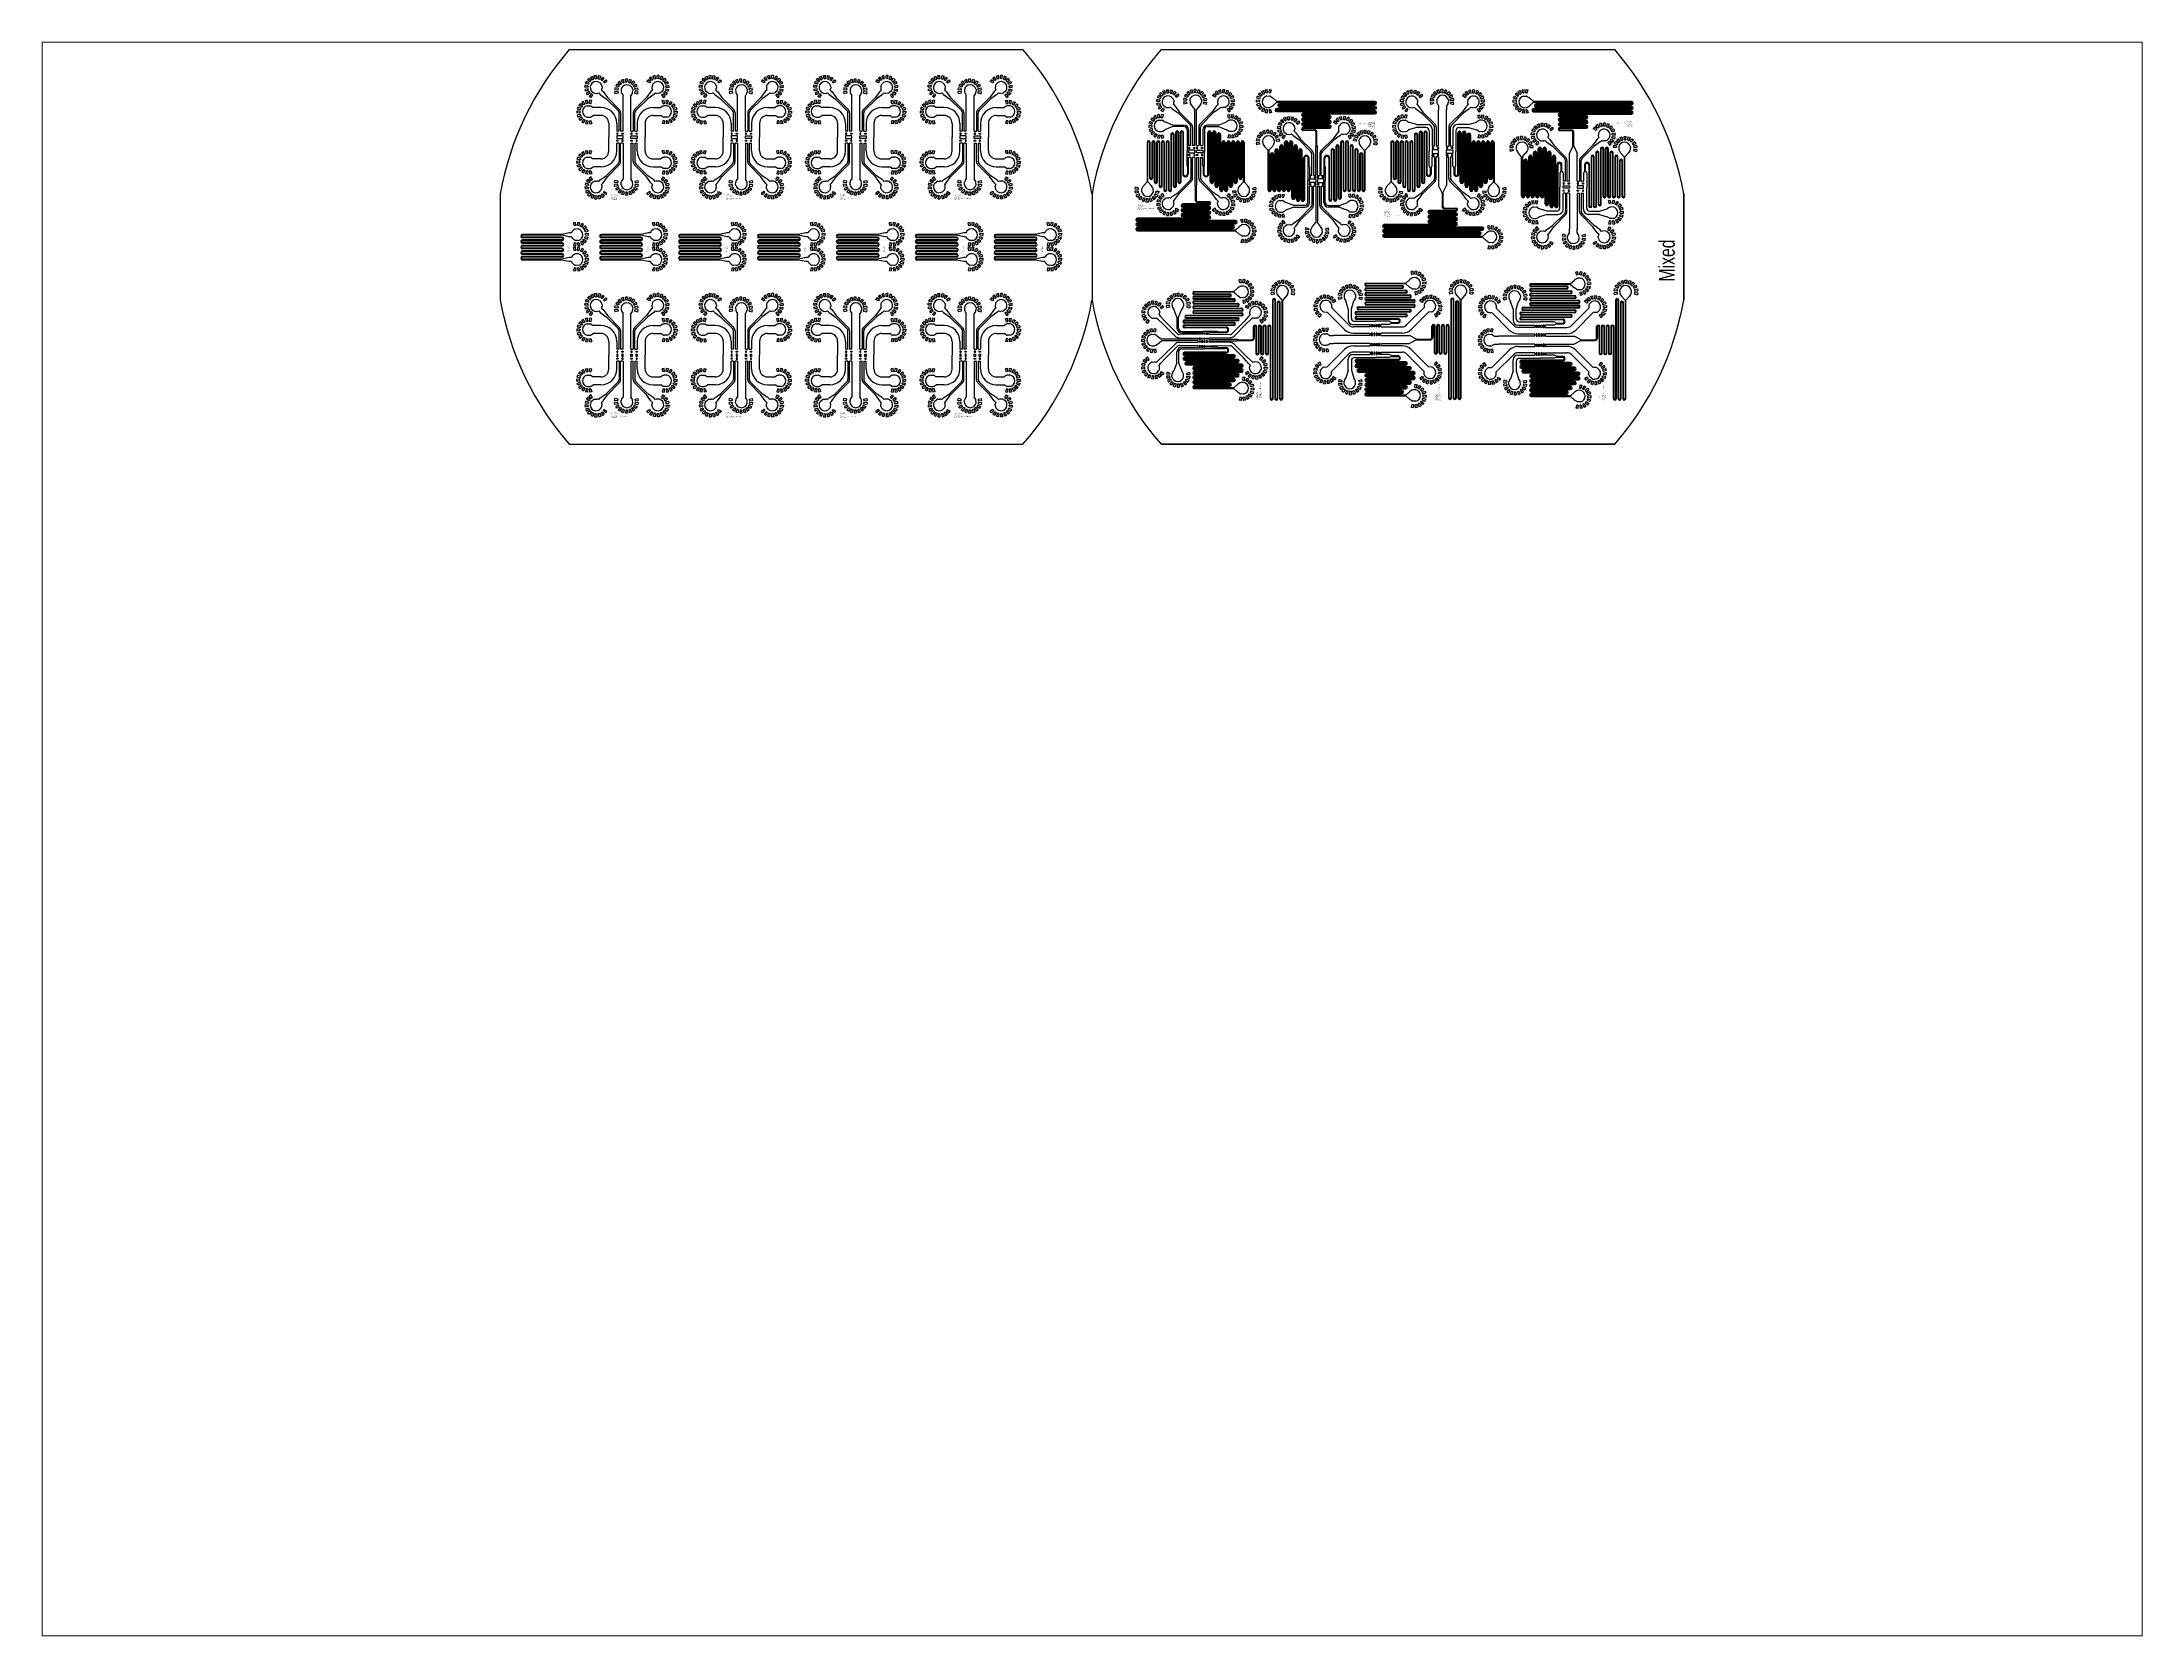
# Paper-space layout 'Layout1' of a CAD drawing. Extents: x 26 to 231, y 20 to 176.
# The model-space entities are those that its viewports show. They can reach past a viewport. Long polylines and large blocks are cut down to what shows.
import ezdxf

# ---------------------------------------------------------------- set-up
doc = ezdxf.new("R2010")
doc.units = 0
doc.layers.get('0').update_dxf_attribs({"linetype": 'CONTINUOUS'})
doc.styles.get("Standard").update_dxf_attribs({"font": 'txt', "width": 0.75})

# ---------------------------------------------------------------- blocks, each defined once
blk = doc.blocks.new('CellMigration_Orig')
for p, q in [((-3827, 18445), (-3642, 18630)), ((-3385, 18323), (-3642, 18630)), ((-3427, 18780), (-3191, 18890)), ((-3227, 18433), (-3427, 18780)), ((-3054, 18514), (-3191, 18890)), ((-2938, 18958), (-2677, 18981)), ((-2868, 18564), (-2938, 18958)), ((-2677, 18581), (-2677, 18981)), ((-2486, 18564), (-2417, 18958)), ((-2417, 18958), (-2164, 18890)), ((-2301, 18514), (-2164, 18890)), ((-2127, 18433), (-1927, 18780)), ((-1970, 18323), (-1713, 18630)), ((-1927, 18780), (-1713, 18630)), ((4239, 18780), (4025, 18630)), ((4282, 18323), (4025, 18630)), ((4439, 18433), (4239, 18780)), ((4728, 18958), (4476, 18890)), ((4613, 18514), (4476, 18890)), ((4798, 18564), (4728, 18958)), ((4989, 18581), (4989, 18981)), ((5249, 18958), (4989, 18981)), ((5180, 18564), (5249, 18958)), ((5365, 18514), (5502, 18890)), ((5739, 18780), (5502, 18890)), ((5539, 18433), (5739, 18780)), ((5696, 18323), (5953, 18630)), ((6138, 18445), (5953, 18630)), ((-4177, 17481), (-4155, 17741)), ((-3777, 17481), (-4177, 17481)), ((-3761, 17672), (-4155, 17741)), ((-3761, 17290), (-4155, 17220)), ((-4087, 16968), (-4155, 17220)), ((-4087, 17994), (-3977, 18231)), ((-3711, 17857), (-4087, 17994)), ((-3711, 17105), (-4087, 16968)), ((-3630, 18031), (-3977, 18231)), ((-3630, 16931), (-3977, 16731)), ((-3827, 16517), (-3977, 16731)), ((-3520, 18188), (-3827, 18445)), ((-3520, 16774), (-3827, 16517)), ((-3777, 17481), (-3761, 17672)), ((-3711, 17105), (-3761, 17290)), ((-3711, 17857), (-3630, 18031)), ((-3385, 16638), (-3642, 16332)), ((-3427, 16182), (-3642, 16332)), ((-3520, 16774), (-3630, 16931)), ((-3520, 18188), (-3385, 18323)), ((-3227, 16528), (-3427, 16182)), ((-3227, 16528), (-3385, 16638)), ((-3378, 17046), (-3117, 16803)), ((-3227, 18433), (-3054, 18514)), ((-2966, 16740), (-2667, 16714)), ((-2868, 18564), (-2677, 18581)), ((-2486, 18564), (-2301, 18514)), ((-2429, 16782), (-2228, 16581)), ((-2339, 18085), (-2097, 17823)), ((-2228, 16581), (-1471, 16036)), ((-2127, 18433), (-1970, 18323)), ((-2076, 17136), (-1874, 16934)), ((-2034, 17672), (-2008, 17373)), ((-1874, 16934), (-1329, 16177)), ((-1835, 18188), (-1528, 18445)), ((-1835, 18188), (-1725, 18031)), ((-1725, 18031), (-1378, 18231)), ((-1528, 18445), (-1378, 18231)), ((-1471, 16036), (39, 14527)), ((180, 14668), (-1329, 16177)), ((-362, 17410), (-407, 17152)), ((-9, 17117), (-407, 17152)), ((-9, 16926), (-407, 16891)), ((-407, 16891), (-362, 16633)), ((25, 17306), (-362, 17410)), ((25, 16737), (-362, 16633)), ((-141, 17882), (-272, 17655)), ((90, 17486), (-272, 17655)), ((186, 17652), (-141, 17882)), ((25, 17306), (-9, 17117)), ((-9, 16926), (25, 16737)), ((227, 18250), (27, 18082)), ((309, 17799), (27, 18082)), ((186, 17652), (90, 17486)), ((456, 17923), (227, 18250)), ((456, 17923), (309, 17799)), ((421, 17209), (435, 16853)), ((699, 18470), (453, 18381)), ((622, 18018), (453, 18381)), ((497, 16701), (656, 16459)), ((803, 18084), (622, 18018)), ((656, 11909), (656, 16459)), ((803, 18084), (699, 18470)), ((991, 18117), (957, 18516)), ((1218, 18516), (957, 18516)), ((1183, 18117), (991, 18117)), ((1183, 18117), (1218, 18516)), ((1372, 18084), (1476, 18470)), ((1552, 18018), (1372, 18084)), ((1721, 18381), (1476, 18470)), ((1552, 18018), (1721, 18381)), ((1815, 16701), (1656, 16459)), ((1656, 11909), (1656, 16459)), ((1718, 17923), (1948, 18250)), ((1865, 17799), (1718, 17923)), ((1865, 17799), (2148, 18082)), ((1891, 17209), (1877, 16853)), ((2148, 18082), (1948, 18250)), ((1988, 17652), (2316, 17882)), ((2084, 17486), (1988, 17652)), ((2084, 17486), (2447, 17655)), ((2131, 14668), (3641, 16177)), ((2150, 17306), (2536, 17410)), ((2183, 17117), (2150, 17306)), ((2150, 16737), (2183, 16926)), ((2150, 16737), (2536, 16633)), ((2183, 17117), (2582, 17152)), ((2183, 16926), (2582, 16891)), ((3782, 16036), (2273, 14527)), ((2447, 17655), (2316, 17882)), ((2582, 17152), (2536, 17410)), ((2536, 16633), (2582, 16891)), ((4186, 16934), (3641, 16177)), ((3840, 18445), (3690, 18231)), ((4036, 18031), (3690, 18231)), ((4539, 16581), (3782, 16036)), ((4146, 18188), (3840, 18445)), ((4146, 18188), (4036, 18031)), ((4387, 17136), (4186, 16934)), ((4439, 18433), (4282, 18323)), ((4345, 17672), (4319, 17373)), ((4651, 18085), (4408, 17823)), ((4741, 16782), (4539, 16581)), ((4798, 18564), (4613, 18514)), ((5277, 16740), (4978, 16714)), ((5180, 18564), (4989, 18581)), ((5539, 18433), (5365, 18514)), ((5690, 17046), (5428, 16803)), ((5539, 16528), (5696, 16638)), ((5539, 16528), (5739, 16182)), ((5832, 18188), (5696, 18323)), ((5696, 16638), (5953, 16332)), ((5739, 16182), (5953, 16332)), ((5832, 18188), (6138, 18445)), ((5832, 16774), (5942, 16931)), ((5832, 16774), (6138, 16517)), ((5942, 18031), (6288, 18231)), ((6023, 17857), (5942, 18031)), ((5942, 16931), (6288, 16731)), ((6023, 17857), (6398, 17994)), ((6023, 17105), (6072, 17290)), ((6023, 17105), (6398, 16968)), ((6072, 17672), (6466, 17741)), ((6089, 17481), (6072, 17672)), ((6072, 17290), (6466, 17220)), ((6089, 17481), (6489, 17481)), ((6138, 16517), (6288, 16731)), ((6398, 17994), (6288, 18231)), ((6398, 16968), (6466, 17220)), ((6489, 17481), (6466, 17741)), ((-5201, 14472), (-5201, 14210)), ((-4802, 14437), (-5201, 14472)), ((-4802, 14245), (-5201, 14210)), ((-5066, 14975), (-5155, 14729)), ((-4769, 14626), (-5155, 14729)), ((-4769, 14056), (-5155, 13953)), ((-5155, 13953), (-5066, 13707)), ((-4703, 14806), (-5066, 14975)), ((-4703, 13876), (-5066, 13707)), ((-4767, 15402), (-4935, 15201)), ((-4607, 14972), (-4935, 15201)), ((-4607, 13710), (-4935, 13481)), ((-4935, 13481), (-4767, 13280)), ((-4802, 14437), (-4802, 14245)), ((-4703, 14806), (-4769, 14626)), ((-4769, 14056), (-4703, 13876)), ((-4484, 15119), (-4767, 15402)), ((-4484, 13563), (-4767, 13280)), ((-4484, 15119), (-4607, 14972)), ((-4607, 13710), (-4484, 13563)), ((-4340, 15700), (-4567, 15570)), ((-4337, 15242), (-4567, 15570)), ((-4337, 13440), (-4567, 13112)), ((-4171, 15338), (-4340, 15700)), ((-4171, 13344), (-4340, 12982)), ((-4171, 15338), (-4337, 15242)), ((-4337, 13440), (-4171, 13344)), ((-3837, 15835), (-4095, 15790)), ((-3991, 15403), (-4095, 15790)), ((-3802, 15437), (-3991, 15403)), ((-3894, 15144), (-3538, 15130)), ((-3894, 13675), (-3538, 13688)), ((-3802, 15437), (-3837, 15835)), ((-3611, 15437), (-3576, 15835)), ((-3422, 15403), (-3611, 15437)), ((-3318, 15790), (-3576, 15835)), ((-3422, 15403), (-3318, 15790)), ((-3386, 15068), (-3144, 14909)), ((-3386, 13750), (-3144, 13909)), ((-3144, 14909), (-3144, 14909)), ((-2144, 14909), (-3144, 14909)), ((-3144, 13909), (-3144, 13909)), ((-2144, 13909), (-3144, 13909)), ((156, 11909), (156, 14244)), ((356, 14244), (356, 11909)), ((1956, 14244), (1956, 11909)), ((2156, 11909), (2156, 14244)), ((4456, 14909), (5456, 14909)), ((4456, 13909), (5456, 13909)), ((5698, 15068), (5456, 14909)), ((5456, 14909), (5456, 14909)), ((5456, 13909), (5456, 13909)), ((5698, 13750), (5456, 13909)), ((5630, 15790), (5887, 15835)), ((5733, 15403), (5630, 15790)), ((5733, 15403), (5922, 15437)), ((6206, 15144), (5849, 15130)), ((6206, 13675), (5849, 13688)), ((5922, 15437), (5887, 15835)), ((6114, 15437), (6149, 15835)), ((6114, 15437), (6302, 15403)), ((6149, 15835), (6406, 15790)), ((6302, 15403), (6406, 15790)), ((6483, 15338), (6652, 15700)), ((6483, 15338), (6649, 15242)), ((6649, 13440), (6483, 13344)), ((6483, 13344), (6652, 12982)), ((6649, 15242), (6878, 15570)), ((6649, 13440), (6878, 13112)), ((6652, 15700), (6878, 15570)), ((6796, 15119), (7078, 15402)), ((6796, 15119), (6919, 14972)), ((6919, 13710), (6796, 13563)), ((6796, 13563), (7078, 13280)), ((6919, 14972), (7247, 15201)), ((6919, 13710), (7247, 13481)), ((7015, 14806), (7377, 14975)), ((7015, 14806), (7080, 14626)), ((7080, 14056), (7015, 13876)), ((7015, 13876), (7377, 13707)), ((7078, 15402), (7247, 15201)), ((7247, 13481), (7078, 13280)), ((7080, 14626), (7467, 14729)), ((7080, 14056), (7467, 13953)), ((7114, 14437), (7512, 14472)), ((7114, 14437), (7114, 14245)), ((7114, 14245), (7512, 14210)), ((7377, 14975), (7467, 14729)), ((7467, 13953), (7377, 13707)), ((7512, 14472), (7512, 14210)), ((-4567, 13112), (-4340, 12982)), ((-3991, 13278), (-4095, 12892)), ((-4095, 12892), (-3837, 12847)), ((-3991, 13278), (-3802, 13245)), ((-3802, 13245), (-3837, 12847)), ((-3611, 13245), (-3422, 13278)), ((-3611, 13245), (-3576, 12847)), ((-3576, 12847), (-3318, 12892)), ((-3422, 13278), (-3318, 12892)), ((-1144, 12909), (-1144, 11159)), ((-1144, 9409), (-1144, 11159)), ((-144, 12909), (-144, 11909)), ((156, 11909), (-144, 11909)), ((-144, 11909), (-144, 11909)), ((-144, 11684), (-144, 11534)), ((6, 11684), (-144, 11684)), ((-144, 11534), (6, 11534)), ((656, 11309), (-144, 11309)), ((-144, 11309), (-144, 11009)), ((-144, 11009), (656, 11009)), ((-144, 10634), (-144, 10784)), ((-144, 10784), (6, 10784)), ((6, 11534), (6, 11684)), ((6, 10784), (6, 10634)), ((656, 11909), (356, 11909)), ((506, 11534), (506, 11684)), ((506, 11684), (656, 11684)), ((656, 11534), (506, 11534)), ((656, 10784), (506, 10784)), ((506, 10784), (506, 10634)), ((656, 11684), (656, 11534)), ((656, 11009), (656, 11309)), ((656, 10634), (656, 10784)), ((1656, 11909), (1956, 11909)), ((1656, 11684), (1656, 11534)), ((1806, 11684), (1656, 11684)), ((1656, 11534), (1806, 11534)), ((1656, 11009), (1656, 11309)), ((1656, 11309), (2456, 11309)), ((2456, 11009), (1656, 11009)), ((1656, 10634), (1656, 10784)), ((1656, 10784), (1806, 10784)), ((1806, 11534), (1806, 11684)), ((1806, 10784), (1806, 10634)), ((2156, 11909), (2456, 11909)), ((2306, 11534), (2306, 11684)), ((2306, 11684), (2456, 11684)), ((2456, 11534), (2306, 11534)), ((2456, 10784), (2306, 10784)), ((2306, 10784), (2306, 10634)), ((2456, 12909), (2456, 11909)), ((2456, 11909), (2456, 11909)), ((2456, 11684), (2456, 11534)), ((2456, 11309), (2456, 11009)), ((2456, 10634), (2456, 10784)), ((3456, 12909), (3456, 11159)), ((3456, 9409), (3456, 11159)), ((5733, 13278), (5630, 12892)), ((5887, 12847), (5630, 12892)), ((5922, 13245), (5733, 13278)), ((5922, 13245), (5887, 12847)), ((6302, 13278), (6114, 13245)), ((6114, 13245), (6149, 12847)), ((6406, 12892), (6149, 12847)), ((6302, 13278), (6406, 12892)), ((6878, 13112), (6652, 12982)), ((-4802, 8074), (-5201, 8109)), ((-5201, 7847), (-5201, 8109)), ((-5155, 8366), (-5066, 8612)), ((-4769, 8262), (-5155, 8366)), ((-4703, 8443), (-5066, 8612)), ((-4935, 8838), (-4767, 9038)), ((-4607, 8609), (-4935, 8838)), ((-4802, 7882), (-4802, 8074)), ((-4769, 8262), (-4703, 8443)), ((-4484, 8756), (-4767, 9038)), ((-4607, 8609), (-4484, 8756)), ((-4567, 9207), (-4340, 9337)), ((-4337, 8879), (-4567, 9207)), ((-4171, 8975), (-4340, 9337)), ((-4337, 8879), (-4171, 8975)), ((-4095, 9427), (-3837, 9472)), ((-3991, 9040), (-4095, 9427)), ((-3991, 9040), (-3802, 9074)), ((-3894, 8644), (-3538, 8630)), ((-3802, 9074), (-3837, 9472)), ((-3611, 9074), (-3576, 9472)), ((-3611, 9074), (-3422, 9040)), ((-3576, 9472), (-3318, 9427)), ((-3422, 9040), (-3318, 9427)), ((-3386, 8568), (-3144, 8409)), ((-3144, 8409), (-3144, 8409)), ((-2144, 8409), (-3144, 8409)), ((6, 10634), (-144, 10634)), ((156, 10409), (-144, 10409)), ((-144, 10409), (-144, 10409)), ((-144, 9409), (-144, 10409)), ((156, 10409), (156, 8075)), ((656, 10409), (356, 10409)), ((356, 8075), (356, 10409)), ((506, 10634), (656, 10634)), ((656, 10409), (656, 5859)), ((1806, 10634), (1656, 10634)), ((1656, 10409), (1656, 5859)), ((1656, 10409), (1956, 10409)), ((1956, 8075), (1956, 10409)), ((2156, 10409), (2456, 10409)), ((2156, 10409), (2156, 8075)), ((2306, 10634), (2456, 10634)), ((2456, 10409), (2456, 10409)), ((2456, 9409), (2456, 10409)), ((4456, 8409), (5456, 8409)), ((5698, 8568), (5456, 8409)), ((5456, 8409), (5456, 8409)), ((5887, 9472), (5630, 9427)), ((5733, 9040), (5630, 9427)), ((5922, 9074), (5733, 9040)), ((6206, 8644), (5849, 8630)), ((5922, 9074), (5887, 9472)), ((6114, 9074), (6149, 9472)), ((6302, 9040), (6114, 9074)), ((6406, 9427), (6149, 9472)), ((6302, 9040), (6406, 9427)), ((6483, 8975), (6652, 9337)), ((6649, 8879), (6483, 8975)), ((6649, 8879), (6878, 9207)), ((6878, 9207), (6652, 9337)), ((6796, 8756), (7078, 9038)), ((6919, 8609), (6796, 8756)), ((6919, 8609), (7247, 8838)), ((7015, 8443), (7377, 8612)), ((7080, 8262), (7015, 8443)), ((7247, 8838), (7078, 9038)), ((7080, 8262), (7467, 8366)), ((7114, 8074), (7512, 8109)), ((7114, 7882), (7114, 8074)), ((7467, 8366), (7377, 8612)), ((7512, 7847), (7512, 8109)), ((-4802, 7882), (-5201, 7847)), ((-4769, 7693), (-5155, 7590)), ((-5066, 7344), (-5155, 7590)), ((-4703, 7513), (-5066, 7344)), ((-4607, 7347), (-4935, 7117)), ((-4767, 6917), (-4935, 7117)), ((-4703, 7513), (-4769, 7693)), ((-4484, 7200), (-4767, 6917)), ((-4484, 7200), (-4607, 7347)), ((-4337, 7077), (-4567, 6749)), ((-4340, 6618), (-4567, 6749)), ((-4171, 6981), (-4340, 6618)), ((-4171, 6981), (-4337, 7077)), ((-4087, 5351), (-4155, 5098)), ((-3991, 6915), (-4095, 6529)), ((-3837, 6483), (-4095, 6529)), ((-3711, 5214), (-4087, 5351)), ((-3802, 6882), (-3991, 6915)), ((-3827, 5802), (-3977, 5588)), ((-3630, 5388), (-3977, 5588)), ((-3894, 7175), (-3538, 7188)), ((-3802, 6882), (-3837, 6483)), ((-3520, 5545), (-3827, 5802)), ((-3427, 6137), (-3642, 5987)), ((-3385, 5681), (-3642, 5987)), ((-3520, 5545), (-3630, 5388)), ((-3422, 6915), (-3611, 6882)), ((-3611, 6882), (-3576, 6483)), ((-3318, 6529), (-3576, 6483)), ((-3227, 5791), (-3427, 6137)), ((-3422, 6915), (-3318, 6529)), ((-3386, 7250), (-3144, 7409)), ((-3227, 5791), (-3385, 5681)), ((-3378, 5273), (-3117, 5515)), ((-3144, 7409), (-3144, 7409)), ((-2144, 7409), (-3144, 7409)), ((-2966, 5579), (-2667, 5605)), ((-2429, 5536), (-2228, 5738)), ((-2228, 5738), (-1471, 6283)), ((-2076, 5183), (-1874, 5385)), ((-1874, 5385), (-1329, 6142)), ((-1471, 6283), (39, 7792)), ((180, 7651), (-1329, 6142)), ((-407, 5428), (-362, 5686)), ((-9, 5393), (-407, 5428)), ((25, 5582), (-362, 5686)), ((-9, 5393), (25, 5582)), ((421, 5109), (435, 5466)), ((497, 5617), (656, 5859)), ((1815, 5617), (1656, 5859)), ((1891, 5109), (1877, 5466)), ((2131, 7651), (3641, 6142)), ((2150, 5582), (2536, 5686)), ((2150, 5582), (2183, 5393)), ((2183, 5393), (2582, 5428)), ((3782, 6283), (2273, 7792)), ((2536, 5686), (2582, 5428)), ((4186, 5385), (3641, 6142)), ((4539, 5738), (3782, 6283)), ((4387, 5183), (4186, 5385)), ((4456, 7409), (5456, 7409)), ((4741, 5536), (4539, 5738)), ((5277, 5579), (4978, 5605)), ((5690, 5273), (5428, 5515)), ((5456, 7409), (5456, 7409)), ((5698, 7250), (5456, 7409)), ((5539, 5791), (5739, 6137)), ((5539, 5791), (5696, 5681)), ((5733, 6915), (5630, 6529)), ((5630, 6529), (5887, 6483)), ((5696, 5681), (5953, 5987)), ((5733, 6915), (5922, 6882)), ((5739, 6137), (5953, 5987)), ((5832, 5545), (6138, 5802)), ((5832, 5545), (5942, 5388)), ((6206, 7175), (5849, 7188)), ((5922, 6882), (5887, 6483)), ((5942, 5388), (6288, 5588)), ((6023, 5214), (6398, 5351)), ((6114, 6882), (6302, 6915)), ((6114, 6882), (6149, 6483)), ((6138, 5802), (6288, 5588)), ((6149, 6483), (6406, 6529)), ((6302, 6915), (6406, 6529)), ((6398, 5351), (6466, 5098)), ((6483, 6981), (6649, 7077)), ((6483, 6981), (6652, 6618)), ((6649, 7077), (6878, 6749)), ((6652, 6618), (6878, 6749)), ((6796, 7200), (6919, 7347)), ((6796, 7200), (7078, 6917)), ((6919, 7347), (7247, 7117)), ((7015, 7513), (7080, 7693)), ((7015, 7513), (7377, 7344)), ((7078, 6917), (7247, 7117)), ((7080, 7693), (7467, 7590)), ((7114, 7882), (7512, 7847)), ((7377, 7344), (7467, 7590)), ((-4177, 4838), (-4155, 4578)), ((-3777, 4838), (-4177, 4838)), ((-3761, 5029), (-4155, 5098)), ((-3761, 4647), (-4155, 4578)), ((-3711, 4462), (-4087, 4325)), ((-4087, 4325), (-3977, 4088)), ((-3630, 4288), (-3977, 4088)), ((-3520, 4131), (-3827, 3874)), ((-3827, 3874), (-3642, 3689)), ((-3777, 4838), (-3761, 4647)), ((-3711, 5214), (-3761, 5029)), ((-3711, 4462), (-3630, 4288)), ((-3385, 3995), (-3642, 3689)), ((-3520, 4131), (-3385, 3995)), ((-3227, 3885), (-3427, 3539)), ((-3427, 3539), (-3191, 3428)), ((-3227, 3885), (-3054, 3804)), ((-3054, 3804), (-3191, 3428)), ((-2868, 3755), (-2938, 3361)), ((-2938, 3361), (-2677, 3338)), ((-2868, 3755), (-2677, 3738)), ((-2677, 3738), (-2677, 3338)), ((-2486, 3755), (-2301, 3804)), ((-2486, 3755), (-2417, 3361)), ((-2417, 3361), (-2164, 3428)), ((-2339, 4234), (-2097, 4496)), ((-2301, 3804), (-2164, 3428)), ((-2127, 3885), (-1970, 3995)), ((-2127, 3885), (-1927, 3539)), ((-2034, 4647), (-2008, 4945)), ((-1970, 3995), (-1713, 3689)), ((-1927, 3539), (-1713, 3689)), ((-1835, 4131), (-1725, 4288)), ((-1835, 4131), (-1528, 3874)), ((-1725, 4288), (-1378, 4088)), ((-1528, 3874), (-1378, 4088)), ((-9, 5201), (-407, 5167)), ((-362, 4909), (-407, 5167)), ((25, 5013), (-362, 4909)), ((90, 4832), (-272, 4663)), ((-141, 4437), (-272, 4663)), ((186, 4666), (-141, 4437)), ((25, 5013), (-9, 5201)), ((309, 4519), (27, 4237)), ((227, 4069), (27, 4237)), ((186, 4666), (90, 4832)), ((456, 4396), (227, 4069)), ((456, 4396), (309, 4519)), ((622, 4300), (453, 3938)), ((699, 3848), (453, 3938)), ((803, 4235), (622, 4300)), ((803, 4235), (699, 3848)), ((991, 4201), (957, 3803)), ((1218, 3803), (957, 3803)), ((1183, 4201), (991, 4201)), ((1183, 4201), (1218, 3803)), ((1552, 4300), (1372, 4235)), ((1372, 4235), (1476, 3848)), ((1721, 3938), (1476, 3848)), ((1552, 4300), (1721, 3938)), ((1865, 4519), (1718, 4396)), ((1718, 4396), (1948, 4069)), ((1865, 4519), (2148, 4237)), ((2148, 4237), (1948, 4069)), ((2084, 4832), (1988, 4666)), ((1988, 4666), (2316, 4437)), ((2084, 4832), (2447, 4663)), ((2183, 5201), (2150, 5013)), ((2150, 5013), (2536, 4909)), ((2183, 5201), (2582, 5167)), ((2447, 4663), (2316, 4437)), ((2582, 5167), (2536, 4909)), ((4036, 4288), (3690, 4088)), ((3840, 3874), (3690, 4088)), ((4146, 4131), (3840, 3874)), ((4282, 3995), (4025, 3689)), ((4239, 3539), (4025, 3689)), ((4146, 4131), (4036, 4288)), ((4439, 3885), (4239, 3539)), ((4439, 3885), (4282, 3995)), ((4345, 4647), (4319, 4945)), ((4651, 4234), (4408, 4496)), ((4613, 3804), (4476, 3428)), ((4728, 3361), (4476, 3428)), ((4798, 3755), (4613, 3804)), ((4798, 3755), (4728, 3361)), ((5180, 3755), (4989, 3738)), ((4989, 3738), (4989, 3338)), ((5249, 3361), (4989, 3338)), ((5180, 3755), (5249, 3361)), ((5539, 3885), (5365, 3804)), ((5365, 3804), (5502, 3428)), ((5739, 3539), (5502, 3428)), ((5539, 3885), (5739, 3539)), ((5832, 4131), (5696, 3995)), ((5696, 3995), (5953, 3689)), ((5832, 4131), (6138, 3874)), ((6023, 4462), (5942, 4288)), ((5942, 4288), (6288, 4088)), ((6138, 3874), (5953, 3689)), ((6023, 5214), (6072, 5029)), ((6023, 4462), (6398, 4325)), ((6072, 5029), (6466, 5098)), ((6089, 4838), (6072, 4647)), ((6072, 4647), (6466, 4578)), ((6089, 4838), (6489, 4838)), ((6398, 4325), (6288, 4088)), ((6489, 4838), (6466, 4578))]:
    blk.add_line(p, q)
for centre, radius, start, end in [((-2753, 17459), 750, 56.53696, 213.46304), ((-2753, 17459), 750, 240.97276, 253.50144), ((-2753, 17459), 750, 276.57535, 295.52878), ((-2753, 17459), 750, 16.49856, 29.02724), ((-2753, 17459), 750, 334.47122, 353.42465), ((1156, 17059), 750, 11.53696, 168.46304), ((1156, 17059), 750, 195.97276, 208.50144), ((1156, 17059), 750, 331.49856, 344.02724), ((5064, 17459), 750, 186.57535, 205.52878), ((5064, 17459), 750, 150.97276, 163.50144), ((5064, 17459), 750, 326.53696, 123.46304), ((5064, 17459), 750, 244.47122, 263.42465), ((5064, 17459), 750, 286.49856, 299.02724), ((-3744, 14409), 750, 101.53696, 258.46304), ((-3744, 14409), 750, 61.49856, 74.02724), ((-3744, 14409), 750, 285.97276, 298.50144), ((-2144, 12909), 2000, 0, 90), ((-2144, 12909), 1000, 0, 90), ((-244, 14244), 400, 0, 45), ((-244, 14244), 600, 0, 45), ((2556, 14244), 600, 135, 180), ((2556, 14244), 400, 135, 180), ((4456, 12909), 2000, 90, 180), ((4456, 12909), 1000, 90, 180), ((6056, 14409), 750, 105.97276, 118.50144), ((6056, 14409), 750, 241.49856, 254.02724), ((6056, 14409), 750, 281.53696, 78.46304), ((-3744, 7909), 750, 101.53696, 258.46304), ((-3744, 7909), 750, 61.49856, 74.02724), ((-2144, 9409), 1000, 270, 0), ((-2144, 9409), 2000, 270, 0), ((-244, 8075), 400, 315, 0), ((-244, 8075), 600, 315, 0), ((2556, 8075), 600, 180, 225), ((2556, 8075), 400, 180, 225), ((4456, 9409), 2000, 180, 270), ((4456, 9409), 1000, 180, 270), ((6056, 7909), 750, 105.97276, 118.50144), ((6056, 7909), 750, 281.53696, 78.46304), ((-3744, 7909), 750, 285.97276, 298.50144), ((-2753, 4860), 750, 106.49856, 119.02724), ((-2753, 4860), 750, 64.47122, 83.42465), ((1156, 5259), 750, 151.49856, 164.02724), ((1156, 5259), 750, 15.97276, 28.50144), ((5064, 4860), 750, 96.57535, 115.52878), ((5064, 4860), 750, 60.97276, 73.50144), ((6056, 7909), 750, 241.49856, 254.02724), ((-2753, 4860), 750, 146.53696, 303.46304), ((-2753, 4860), 750, 330.97276, 343.50144), ((-2753, 4860), 750, 6.57535, 25.52878), ((1156, 5259), 750, 191.53696, 348.46304), ((5064, 4860), 750, 154.47122, 173.42465), ((5064, 4860), 750, 196.49856, 209.02724), ((5064, 4860), 750, 236.53696, 33.46304)]:
    blk.add_arc(centre, radius, start, end)
at = {"insert": (-857, 3959), "char_height": 100, "attachment_point": 1}
blk.add_mtext_dynamic_manual_height_columns('wC=1000 um\\PwStim=1000 um\\PwGel=200 um\\PPillars 150x150 um, 225 um spacing\\PLtot = 10 mm', width=2501.39, gutter_width=9943, heights=[0], dxfattribs=at)
blk = doc.blocks.new('*U12')
blk.add_blockref('CellMigration_Orig', (-1156, -11086))
blk = doc.blocks.new('*U13')
at = {"color": 0, "linetype": 'ByBlock', "lineweight": -2, "transparency": 16777216}
for p in [(0, 0), (14500, 0), (29000, 0), (43500, 0)]:
    blk.add_blockref('*U12', p, dxfattribs=at)
blk = doc.blocks.new('CellMigrationResistors')
for p, q in [((-4571, 6283), (-4571, 11283)), ((-4471, 6283), (-4471, 11283)), ((-4221, 6283), (-4221, 11283)), ((-4121, 6283), (-4121, 11283)), ((-3871, 6283), (-3871, 11283)), ((-3771, 6283), (-3771, 11283)), ((-3521, 6283), (-3521, 11283)), ((-3421, 6283), (-3421, 11283)), ((-3171, 6283), (-3171, 11283)), ((-3071, 6283), (-3071, 11283)), ((-2821, 6283), (-2821, 11283)), ((-2721, 6283), (-2721, 11283)), ((-2471, 6283), (-2471, 11283)), ((-2371, 6283), (-2371, 11283)), ((-2121, 6283), (-2121, 11283)), ((-2021, 6283), (-2021, 11283)), ((-1771, 6283), (-1771, 11283)), ((-1671, 6283), (-1671, 11283)), ((-1421, 6283), (-1421, 11283)), ((-1321, 6283), (-1321, 11283)), ((-4771, 5362), (-4571, 6283)), ((-4771, 5077), (-4771, 5362)), ((-4271, 5362), (-4471, 6283)), ((-4271, 5077), (-4271, 5362)), ((-1621, 5362), (-1421, 6283)), ((-1621, 5077), (-1621, 5362)), ((-1121, 5362), (-1321, 6283)), ((-1121, 5077), (-1121, 5362)), ((-5901, 4796), (-5947, 4539)), ((-5548, 4504), (-5947, 4539)), ((-5548, 4312), (-5947, 4277)), ((-5947, 4277), (-5901, 4020)), ((-5515, 4693), (-5901, 4796)), ((-5515, 4123), (-5901, 4020)), ((-5449, 3943), (-5812, 3774)), ((-5812, 3774), (-5681, 3548)), ((-5353, 3777), (-5681, 3548)), ((-5515, 4693), (-5548, 4504)), ((-5548, 4312), (-5515, 4123)), ((-5230, 3630), (-5513, 3347)), ((-5513, 3347), (-5313, 3179)), ((-5449, 3943), (-5353, 3777)), ((-5083, 3507), (-5313, 3179)), ((-5255, 4220), (-5242, 4576)), ((-5230, 3630), (-5083, 3507)), ((-5180, 4728), (-4987, 4958)), ((-4917, 3411), (-5086, 3048)), ((-5086, 3048), (-4840, 2959)), ((-4917, 3411), (-4737, 3345)), ((-4737, 3345), (-4840, 2959)), ((-4548, 3312), (-4583, 2914)), ((-4583, 2914), (-4321, 2914)), ((-4548, 3312), (-4356, 3312)), ((-4356, 3312), (-4321, 2914)), ((-4168, 3345), (-3987, 3411)), ((-4168, 3345), (-4064, 2959)), ((-4064, 2959), (-3818, 3048)), ((-3862, 4728), (-4055, 4958)), ((-3987, 3411), (-3818, 3048)), ((-3821, 3507), (-3674, 3630)), ((-3821, 3507), (-3592, 3179)), ((-3786, 4220), (-3800, 4576)), ((-3674, 3630), (-3392, 3347)), ((-3592, 3179), (-3392, 3347)), ((-3551, 3777), (-3455, 3943)), ((-3551, 3777), (-3223, 3548)), ((-3455, 3943), (-3093, 3774)), ((-3390, 4693), (-3003, 4796)), ((-3356, 4504), (-3390, 4693)), ((-3390, 4123), (-3356, 4312)), ((-3390, 4123), (-3003, 4020)), ((-3356, 4504), (-2958, 4539)), ((-3356, 4312), (-2958, 4277)), ((-3223, 3548), (-3093, 3774)), ((-2958, 4539), (-3003, 4796)), ((-3003, 4020), (-2958, 4277)), ((-2751, 4796), (-2797, 4539)), ((-2398, 4504), (-2797, 4539)), ((-2398, 4312), (-2797, 4277)), ((-2797, 4277), (-2751, 4020)), ((-2365, 4693), (-2751, 4796)), ((-2365, 4123), (-2751, 4020)), ((-2299, 3943), (-2662, 3774)), ((-2662, 3774), (-2531, 3548)), ((-2203, 3777), (-2531, 3548)), ((-2365, 4693), (-2398, 4504)), ((-2398, 4312), (-2365, 4123)), ((-2080, 3630), (-2363, 3347)), ((-2363, 3347), (-2163, 3179)), ((-2299, 3943), (-2203, 3777)), ((-1933, 3507), (-2163, 3179)), ((-2105, 4220), (-2092, 4576)), ((-2080, 3630), (-1933, 3507)), ((-2030, 4728), (-1837, 4958)), ((-1767, 3411), (-1936, 3048)), ((-1936, 3048), (-1690, 2959)), ((-1767, 3411), (-1587, 3345)), ((-1587, 3345), (-1690, 2959)), ((-1398, 3312), (-1433, 2914)), ((-1433, 2914), (-1171, 2914)), ((-1398, 3312), (-1206, 3312)), ((-1206, 3312), (-1171, 2914)), ((-1018, 3345), (-837, 3411)), ((-1018, 3345), (-914, 2959)), ((-914, 2959), (-668, 3048)), ((-712, 4728), (-905, 4958)), ((-837, 3411), (-668, 3048)), ((-671, 3507), (-524, 3630)), ((-671, 3507), (-442, 3179)), ((-636, 4220), (-650, 4576)), ((-524, 3630), (-242, 3347)), ((-442, 3179), (-242, 3347)), ((-401, 3777), (-305, 3943)), ((-401, 3777), (-73, 3548)), ((-305, 3943), (57, 3774)), ((-240, 4693), (147, 4796)), ((-206, 4504), (-240, 4693)), ((-240, 4123), (-206, 4312)), ((-240, 4123), (147, 4020)), ((-206, 4504), (192, 4539)), ((-206, 4312), (192, 4277)), ((-73, 3548), (57, 3774)), ((192, 4539), (147, 4796)), ((147, 4020), (192, 4277))]:
    blk.add_line(p, q)
for centre, radius, start, end in [((-4346, 11283), 225, 0, 180), ((-4346, 11283), 125, 0, 180), ((-3646, 11283), 225, 0, 180), ((-3646, 11283), 125, 0, 180), ((-2946, 11283), 225, 0, 180), ((-2946, 11283), 125, 0, 180), ((-2246, 11283), 225, 0, 180), ((-2246, 11283), 125, 0, 180), ((-1546, 11283), 225, 0, 180), ((-1546, 11283), 125, 0, 180), ((-3996, 6283), 225, 180, 0), ((-3996, 6283), 125, 180, 0), ((-3296, 6283), 225, 180, 0), ((-3296, 6283), 125, 180, 0), ((-2596, 6283), 225, 180, 0), ((-2596, 6283), 125, 180, 0), ((-1896, 6283), 225, 180, 0), ((-1896, 6283), 125, 180, 0), ((-4521, 4370), 750, 191.53696, 348.46304), ((-4521, 4370), 750, 151.49856, 164.02724), ((-4521, 4370), 750, 109.47122, 128.42465), ((-4521, 4370), 750, 51.57535, 70.52878), ((-4521, 4370), 750, 15.97276, 28.50144), ((-1371, 4370), 750, 191.53696, 348.46304), ((-1371, 4370), 750, 151.49856, 164.02724), ((-1371, 4370), 750, 109.47122, 128.42465), ((-1371, 4370), 750, 51.57535, 70.52878), ((-1371, 4370), 750, 15.97276, 28.50144)]:
    blk.add_arc(centre, radius, start, end)
at = {"insert": (-3546, 5596), "char_height": 100, "attachment_point": 1}
blk.add_mtext_dynamic_manual_height_columns('wR=100 um\\PLtot = 11 cm', width=2501.39, gutter_width=9943, heights=[0], dxfattribs=at)
blk = doc.blocks.new('*U14')
at = {"rotation": 90}
blk.add_blockref('CellMigrationResistors', (7211, 2877), dxfattribs=at)
blk = doc.blocks.new('*U15')
at = {"color": 0, "linetype": 'ByBlock', "lineweight": -2, "transparency": 16777216}
for p in [(-60000, 0), (-50000, 0), (-40000, 0), (-30000, 0), (-20000, 0), (-10000, 0), (0, 0)]:
    blk.add_blockref('*U14', p, dxfattribs=at)
blk = doc.blocks.new('CellMigration_Res100umX10cm')
for p, q in [((-3427, 18445), (-3242, 18630)), ((-2985, 18323), (-3242, 18630)), ((-3027, 18780), (-2791, 18890)), ((-2827, 18433), (-3027, 18780)), ((-2654, 18514), (-2791, 18890)), ((-2538, 18958), (-2277, 18981)), ((-2468, 18564), (-2538, 18958)), ((-2277, 18581), (-2277, 18981)), ((-2086, 18564), (-2017, 18958)), ((-2017, 18958), (-1764, 18890)), ((-1901, 18514), (-1764, 18890)), ((-1727, 18433), (-1527, 18780)), ((-1570, 18323), (-1313, 18630)), ((-1527, 18780), (-1313, 18630)), ((227, 18750), (27, 18582)), ((456, 18423), (227, 18750)), ((699, 18970), (453, 18881)), ((622, 18518), (453, 18881)), ((803, 18584), (699, 18970)), ((991, 18617), (957, 19016)), ((1218, 19016), (957, 19016)), ((1183, 18617), (1218, 19016)), ((1372, 18584), (1476, 18970)), ((1721, 18881), (1476, 18970)), ((1552, 18518), (1721, 18881)), ((1718, 18423), (1948, 18750)), ((2148, 18582), (1948, 18750)), ((3839, 18780), (3625, 18630)), ((3882, 18323), (3625, 18630)), ((4039, 18433), (3839, 18780)), ((4328, 18958), (4076, 18890)), ((4213, 18514), (4076, 18890)), ((4398, 18564), (4328, 18958)), ((4589, 18581), (4589, 18981)), ((4849, 18958), (4589, 18981)), ((4780, 18564), (4849, 18958)), ((4965, 18514), (5102, 18890)), ((5339, 18780), (5102, 18890)), ((5139, 18433), (5339, 18780)), ((5296, 18323), (5553, 18630)), ((5738, 18445), (5553, 18630)), ((-3777, 17481), (-3755, 17741)), ((-3377, 17481), (-3777, 17481)), ((-3361, 17672), (-3755, 17741)), ((-3361, 17290), (-3755, 17220)), ((-3687, 16968), (-3755, 17220)), ((-3687, 17994), (-3577, 18231)), ((-3311, 17857), (-3687, 17994)), ((-3311, 17105), (-3687, 16968)), ((-3230, 18031), (-3577, 18231)), ((-3230, 16931), (-3577, 16731)), ((-3427, 16517), (-3577, 16731)), ((-3120, 18188), (-3427, 18445)), ((-3120, 16774), (-3427, 16517)), ((-3377, 17481), (-3361, 17672)), ((-3311, 17105), (-3361, 17290)), ((-3311, 17857), (-3230, 18031)), ((-2985, 16638), (-3242, 16332)), ((-3027, 16182), (-3242, 16332)), ((-3120, 16774), (-3230, 16931)), ((-3120, 18188), (-2985, 18323)), ((-2827, 16528), (-3027, 16182)), ((-2827, 16528), (-2985, 16638)), ((-2978, 17046), (-2717, 16803)), ((-2827, 18433), (-2654, 18514)), ((-2566, 16740), (-2267, 16714)), ((-2468, 18564), (-2277, 18581)), ((-2086, 18564), (-1901, 18514)), ((-2029, 16782), (-1828, 16581)), ((-1939, 18085), (-1697, 17823)), ((-1828, 16581), (-1071, 16036)), ((-1727, 18433), (-1570, 18323)), ((-1676, 17136), (-1474, 16934)), ((-1634, 17672), (-1608, 17373)), ((-1474, 16934), (-929, 16177)), ((-1435, 18188), (-1128, 18445)), ((-1435, 18188), (-1325, 18031)), ((-1325, 18031), (-978, 18231)), ((-1128, 18445), (-978, 18231)), ((-1071, 16036), (439, 14527)), ((580, 14668), (-929, 16177)), ((-362, 17910), (-407, 17652)), ((-9, 17617), (-407, 17652)), ((-9, 17426), (-407, 17391)), ((-407, 17391), (-362, 17133)), ((25, 17806), (-362, 17910)), ((25, 17237), (-362, 17133)), ((-141, 18382), (-272, 18155)), ((90, 17986), (-272, 18155)), ((186, 18152), (-141, 18382)), ((25, 17806), (-9, 17617)), ((-9, 17426), (25, 17237)), ((309, 18299), (27, 18582)), ((186, 18152), (90, 17986)), ((456, 18423), (309, 18299)), ((421, 17709), (435, 17353)), ((497, 17201), (656, 16959)), ((803, 18584), (622, 18518)), ((656, 16959), (1056, 16459)), ((1183, 18617), (991, 18617)), ((1056, 11909), (1056, 16459)), ((1056, 16459), (1056, 16459)), ((1656, 16959), (1256, 16459)), ((1256, 11909), (1256, 16459)), ((1552, 18518), (1372, 18584)), ((1815, 17201), (1656, 16959)), ((1865, 18299), (1718, 18423)), ((1731, 14668), (3241, 16177)), ((1865, 18299), (2148, 18582)), ((3382, 16036), (1873, 14527)), ((1891, 17709), (1877, 17353)), ((1988, 18152), (2316, 18382)), ((2084, 17986), (1988, 18152)), ((2084, 17986), (2447, 18155)), ((2150, 17806), (2536, 17910)), ((2183, 17617), (2150, 17806)), ((2150, 17237), (2183, 17426)), ((2150, 17237), (2536, 17133)), ((2183, 17617), (2582, 17652)), ((2183, 17426), (2582, 17391)), ((2447, 18155), (2316, 18382)), ((2582, 17652), (2536, 17910)), ((2536, 17133), (2582, 17391)), ((3786, 16934), (3241, 16177)), ((3440, 18445), (3290, 18231)), ((3636, 18031), (3290, 18231)), ((4139, 16581), (3382, 16036)), ((3746, 18188), (3440, 18445)), ((3746, 18188), (3636, 18031)), ((3987, 17136), (3786, 16934)), ((4039, 18433), (3882, 18323)), ((3945, 17672), (3919, 17373)), ((4251, 18085), (4008, 17823)), ((4341, 16782), (4139, 16581)), ((4398, 18564), (4213, 18514)), ((4877, 16740), (4578, 16714)), ((4780, 18564), (4589, 18581)), ((5139, 18433), (4965, 18514)), ((5290, 17046), (5028, 16803)), ((5139, 16528), (5296, 16638)), ((5139, 16528), (5339, 16182)), ((5432, 18188), (5296, 18323)), ((5296, 16638), (5553, 16332)), ((5339, 16182), (5553, 16332)), ((5432, 18188), (5738, 18445)), ((5432, 16774), (5542, 16931)), ((5432, 16774), (5738, 16517)), ((5542, 18031), (5888, 18231)), ((5623, 17857), (5542, 18031)), ((5542, 16931), (5888, 16731)), ((5623, 17857), (5998, 17994)), ((5623, 17105), (5672, 17290)), ((5623, 17105), (5998, 16968)), ((5672, 17672), (6066, 17741)), ((5689, 17481), (5672, 17672)), ((5672, 17290), (6066, 17220)), ((5689, 17481), (6089, 17481)), ((5738, 16517), (5888, 16731)), ((5998, 17994), (5888, 18231)), ((5998, 16968), (6066, 17220)), ((6089, 17481), (6066, 17741)), ((-4801, 14472), (-4801, 14210)), ((-4402, 14437), (-4801, 14472)), ((-4402, 14245), (-4801, 14210)), ((-4666, 14975), (-4755, 14729)), ((-4369, 14626), (-4755, 14729)), ((-4369, 14056), (-4755, 13953)), ((-4755, 13953), (-4666, 13707)), ((-4303, 14806), (-4666, 14975)), ((-4303, 13876), (-4666, 13707)), ((-4367, 15402), (-4535, 15201)), ((-4207, 14972), (-4535, 15201)), ((-4207, 13710), (-4535, 13481)), ((-4535, 13481), (-4367, 13280)), ((-4402, 14437), (-4402, 14245)), ((-4303, 14806), (-4369, 14626)), ((-4369, 14056), (-4303, 13876)), ((-4084, 15119), (-4367, 15402)), ((-4084, 13563), (-4367, 13280)), ((-4084, 15119), (-4207, 14972)), ((-4207, 13710), (-4084, 13563)), ((-3940, 15700), (-4167, 15570)), ((-3937, 15242), (-4167, 15570)), ((-3937, 13440), (-4167, 13112)), ((-3771, 15338), (-3940, 15700)), ((-3771, 13344), (-3940, 12982)), ((-3771, 15338), (-3937, 15242)), ((-3937, 13440), (-3771, 13344)), ((-3437, 15835), (-3695, 15790)), ((-3591, 15403), (-3695, 15790)), ((-3402, 15437), (-3591, 15403)), ((-3494, 15144), (-3138, 15130)), ((-3494, 13675), (-3138, 13688)), ((-3402, 15437), (-3437, 15835)), ((-3211, 15437), (-3176, 15835)), ((-3022, 15403), (-3211, 15437)), ((-2918, 15790), (-3176, 15835)), ((-3022, 15403), (-2918, 15790)), ((-2986, 15068), (-2744, 14909)), ((-2986, 13750), (-2744, 13909)), ((-2744, 14909), (-2744, 14909)), ((-1744, 14509), (-2744, 14909)), ((-1744, 14309), (-2744, 13909)), ((-2744, 13909), (-2744, 13909)), ((-1994, 13309), (-1994, 6309)), ((-1894, 6309), (-1894, 13309)), ((-1744, 14509), (-344, 14509)), ((-344, 14309), (-1744, 14309)), ((-1694, 13309), (-1694, 6809)), ((-1594, 6809), (-1594, 13309)), ((-1394, 13559), (-1394, 6809)), ((-1294, 6809), (-1294, 13559)), ((-1094, 13559), (-1094, 7309)), ((-994, 7309), (-994, 13559)), ((-794, 13559), (-794, 7309)), ((-694, 7309), (-694, 13559)), ((-494, 13559), (-494, 8309)), ((-394, 8309), (-394, 13559)), ((56, 13909), (56, 11159)), ((256, 13909), (256, 11909)), ((556, 11909), (556, 14244)), ((756, 14244), (756, 11909)), ((1556, 14244), (1556, 11909)), ((1756, 11909), (1756, 14244)), ((2056, 13909), (2056, 11909)), ((2256, 13909), (2256, 11159)), ((4056, 14509), (2656, 14509)), ((2656, 14309), (4056, 14309)), ((2706, 8309), (2706, 13559)), ((2806, 13559), (2806, 8309)), ((3006, 7309), (3006, 13559)), ((3106, 13559), (3106, 7309)), ((3306, 7309), (3306, 13559)), ((3406, 13559), (3406, 7309)), ((3606, 6809), (3606, 13559)), ((3706, 13559), (3706, 6809)), ((3906, 6809), (3906, 13309)), ((4006, 13309), (4006, 6809)), ((4056, 14509), (5056, 14909)), ((4056, 14309), (5056, 13909)), ((4206, 6309), (4206, 13309)), ((4306, 13309), (4306, 6309)), ((5298, 15068), (5056, 14909)), ((5056, 14909), (5056, 14909)), ((5056, 13909), (5056, 13909)), ((5298, 13750), (5056, 13909)), ((5230, 15790), (5487, 15835)), ((5333, 15403), (5230, 15790)), ((5333, 15403), (5522, 15437)), ((5806, 15144), (5449, 15130)), ((5806, 13675), (5449, 13688)), ((5522, 15437), (5487, 15835)), ((5714, 15437), (5749, 15835)), ((5714, 15437), (5902, 15403)), ((5749, 15835), (6006, 15790)), ((5902, 15403), (6006, 15790)), ((6083, 15338), (6252, 15700)), ((6083, 15338), (6249, 15242)), ((6249, 13440), (6083, 13344)), ((6083, 13344), (6252, 12982)), ((6249, 15242), (6478, 15570)), ((6249, 13440), (6478, 13112)), ((6252, 15700), (6478, 15570)), ((6396, 15119), (6678, 15402)), ((6396, 15119), (6519, 14972)), ((6519, 13710), (6396, 13563)), ((6396, 13563), (6678, 13280)), ((6519, 14972), (6847, 15201)), ((6519, 13710), (6847, 13481)), ((6615, 14806), (6977, 14975)), ((6615, 14806), (6680, 14626)), ((6680, 14056), (6615, 13876)), ((6615, 13876), (6977, 13707)), ((6678, 15402), (6847, 15201)), ((6847, 13481), (6678, 13280)), ((6680, 14626), (7067, 14729)), ((6680, 14056), (7067, 13953)), ((6714, 14437), (7112, 14472)), ((6714, 14437), (6714, 14245)), ((6714, 14245), (7112, 14210)), ((6977, 14975), (7067, 14729)), ((7067, 13953), (6977, 13707)), ((7112, 14472), (7112, 14210)), ((-4994, 12309), (-4994, 7309)), ((-4894, 7309), (-4894, 12309)), ((-4694, 12309), (-4694, 7809)), ((-4594, 7809), (-4594, 12309)), ((-4394, 12309), (-4394, 7809)), ((-4294, 7809), (-4294, 12309)), ((-4167, 13112), (-3940, 12982)), ((-4094, 12309), (-4094, 7309)), ((-3994, 7309), (-3994, 12309)), ((-3794, 12309), (-3794, 7309)), ((-3591, 13278), (-3695, 12892)), ((-3695, 12892), (-3437, 12847)), ((-3694, 7309), (-3694, 12309)), ((-3591, 13278), (-3402, 13245)), ((-3494, 12309), (-3494, 6809)), ((-3402, 13245), (-3437, 12847)), ((-3394, 6809), (-3394, 12309)), ((-3211, 13245), (-3022, 13278)), ((-3211, 13245), (-3176, 12847)), ((-3194, 12309), (-3194, 6809)), ((-3176, 12847), (-2918, 12892)), ((-3094, 6809), (-3094, 12309)), ((-3022, 13278), (-2918, 12892)), ((-2894, 12309), (-2894, 6309)), ((-2794, 6309), (-2794, 12309)), ((-2594, 12309), (-2594, 6309)), ((-2494, 6309), (-2494, 12309)), ((-2294, 12309), (-2294, 6309)), ((-2194, 6309), (-2194, 12309)), ((56, 9409), (56, 11159)), ((556, 11909), (256, 11909)), ((256, 11909), (256, 11909)), ((256, 11684), (256, 11534)), ((406, 11684), (256, 11684)), ((256, 11534), (406, 11534)), ((1056, 11309), (256, 11309)), ((256, 11309), (256, 11009)), ((256, 11009), (1056, 11009)), ((256, 10634), (256, 10784)), ((256, 10784), (406, 10784)), ((406, 11534), (406, 11684)), ((406, 10784), (406, 10634)), ((1056, 11909), (756, 11909)), ((906, 11534), (906, 11684)), ((906, 11684), (1056, 11684)), ((1056, 11534), (906, 11534)), ((1056, 10784), (906, 10784)), ((906, 10784), (906, 10634)), ((1056, 11684), (1056, 11534)), ((1056, 11009), (1056, 11309)), ((1056, 10634), (1056, 10784)), ((1256, 11909), (1556, 11909)), ((1256, 11684), (1256, 11534)), ((1406, 11684), (1256, 11684)), ((1256, 11534), (1406, 11534)), ((1256, 11009), (1256, 11309)), ((1256, 11309), (2056, 11309)), ((2056, 11009), (1256, 11009)), ((1256, 10634), (1256, 10784)), ((1256, 10784), (1406, 10784)), ((1406, 11534), (1406, 11684)), ((1406, 10784), (1406, 10634)), ((1756, 11909), (2056, 11909)), ((1906, 11534), (1906, 11684)), ((1906, 11684), (2056, 11684)), ((2056, 11534), (1906, 11534)), ((2056, 10784), (1906, 10784)), ((1906, 10784), (1906, 10634)), ((2056, 11909), (2056, 11909)), ((2056, 11684), (2056, 11534)), ((2056, 11309), (2056, 11009)), ((2056, 10634), (2056, 10784)), ((2256, 9409), (2256, 11159)), ((4506, 6309), (4506, 12309)), ((4606, 12309), (4606, 6309)), ((4806, 6309), (4806, 12309)), ((4906, 12309), (4906, 6309)), ((5106, 6309), (5106, 12309)), ((5206, 12309), (5206, 6309)), ((5333, 13278), (5230, 12892)), ((5487, 12847), (5230, 12892)), ((5522, 13245), (5333, 13278)), ((5406, 6809), (5406, 12309)), ((5522, 13245), (5487, 12847)), ((5506, 12309), (5506, 6809)), ((5706, 6809), (5706, 12309)), ((5902, 13278), (5714, 13245)), ((5714, 13245), (5749, 12847)), ((6006, 12892), (5749, 12847)), ((5806, 12309), (5806, 6809)), ((5902, 13278), (6006, 12892)), ((6006, 7309), (6006, 12309)), ((6106, 12309), (6106, 7309)), ((6478, 13112), (6252, 12982)), ((6306, 7309), (6306, 12309)), ((6406, 12309), (6406, 7309)), ((6606, 7809), (6606, 12309)), ((6706, 12309), (6706, 7809)), ((6906, 7809), (6906, 12309)), ((7006, 12309), (7006, 7809)), ((7206, 7309), (7206, 12309)), ((7306, 12309), (7306, 7309)), ((106, 9309), (56, 9409)), ((106, 9309), (106, 8309)), ((206, 9309), (256, 9409)), ((206, 9309), (206, 8309)), ((406, 10634), (256, 10634)), ((556, 10409), (256, 10409)), ((256, 10409), (256, 10409)), ((256, 9409), (256, 10409)), ((556, 10409), (556, 7775)), ((1056, 10409), (756, 10409)), ((756, 7775), (756, 10409)), ((906, 10634), (1056, 10634)), ((1056, 10409), (1056, 6859)), ((1406, 10634), (1256, 10634)), ((1256, 10409), (1256, 6859)), ((1256, 10409), (1556, 10409)), ((1556, 7775), (1556, 10409)), ((1756, 10409), (2056, 10409)), ((1756, 10409), (1756, 7775)), ((1906, 10634), (2056, 10634)), ((2056, 10409), (2056, 10409)), ((2056, 9409), (2056, 10409)), ((2106, 9309), (2056, 9409)), ((2106, 9309), (2106, 8309)), ((2206, 9309), (2256, 9409)), ((2206, 9309), (2206, 8309)), ((-6507, 6378), (-6462, 6636)), ((-6109, 6343), (-6507, 6378)), ((-6109, 6151), (-6507, 6117)), ((-6462, 5859), (-6507, 6117)), ((-6075, 6532), (-6462, 6636)), ((-6075, 5963), (-6462, 5859)), ((-6010, 5782), (-6372, 5613)), ((-6241, 5387), (-6372, 5613)), ((-5914, 5616), (-6241, 5387)), ((-6109, 6343), (-6075, 6532)), ((-6075, 5963), (-6109, 6151)), ((-5791, 5469), (-6073, 5187)), ((-5914, 5616), (-6010, 5782)), ((-5644, 5346), (-5873, 5019)), ((-5644, 5346), (-5791, 5469)), ((-5679, 6059), (-5665, 6416)), ((-5603, 6567), (-5444, 6809)), ((-4994, 7309), (-5444, 6809)), ((-4894, 7309), (-4444, 6809)), ((-4285, 6567), (-4444, 6809)), ((-4235, 5469), (-4382, 5346)), ((-4382, 5346), (-4152, 5019)), ((-4235, 5469), (-3952, 5187)), ((-4209, 6059), (-4223, 6416)), ((-4016, 5782), (-4112, 5616)), ((-4112, 5616), (-3784, 5387)), ((-4016, 5782), (-3653, 5613)), ((-3917, 6151), (-3950, 5963)), ((-3950, 5963), (-3564, 5859)), ((-3917, 6151), (-3518, 6117)), ((-3653, 5613), (-3784, 5387)), ((-3427, 5502), (-3577, 5288)), ((-3518, 6117), (-3564, 5859)), ((-3120, 5245), (-3427, 5502)), ((-3027, 5837), (-3242, 5687)), ((-2985, 5381), (-3242, 5687)), ((-2827, 5491), (-3027, 5837)), ((-2827, 5491), (-2985, 5381)), ((-2029, 5236), (-1828, 5438)), ((-1828, 5438), (-1071, 5983)), ((-1474, 5085), (-929, 5842)), ((-1071, 5983), (439, 7492)), ((580, 7351), (-929, 5842)), ((1106, 6759), (1056, 6859)), ((1106, 6759), (1106, 5009)), ((1206, 6759), (1256, 6859)), ((1206, 6759), (1206, 5009)), ((1731, 7351), (3241, 5842)), ((3382, 5983), (1873, 7492)), ((3786, 5085), (3241, 5842)), ((4139, 5438), (3382, 5983)), ((4341, 5236), (4139, 5438)), ((5139, 5491), (5339, 5837)), ((5139, 5491), (5296, 5381)), ((5296, 5381), (5553, 5687)), ((5339, 5837), (5553, 5687)), ((5432, 5245), (5738, 5502)), ((5738, 5502), (5888, 5288)), ((6228, 6151), (5830, 6117)), ((5830, 6117), (5875, 5859)), ((6262, 5963), (5875, 5859)), ((6327, 5782), (5965, 5613)), ((5965, 5613), (6095, 5387)), ((6423, 5616), (6095, 5387)), ((6228, 6151), (6262, 5963)), ((6546, 5469), (6263, 5187)), ((6327, 5782), (6423, 5616)), ((6693, 5346), (6464, 5019)), ((6521, 6059), (6535, 6416)), ((6546, 5469), (6693, 5346)), ((6597, 6567), (6756, 6809)), ((7206, 7309), (6756, 6809)), ((7306, 7309), (7756, 6809)), ((7915, 6567), (7756, 6809)), ((7955, 5346), (8102, 5469)), ((7955, 5346), (8184, 5019)), ((7991, 6059), (7977, 6416)), ((8102, 5469), (8385, 5187)), ((8225, 5616), (8321, 5782)), ((8225, 5616), (8553, 5387)), ((8321, 5782), (8684, 5613)), ((8387, 6532), (8773, 6636)), ((8420, 6343), (8387, 6532)), ((8387, 5963), (8420, 6151)), ((8387, 5963), (8773, 5859)), ((8420, 6343), (8818, 6378)), ((8420, 6151), (8818, 6117)), ((8553, 5387), (8684, 5613)), ((8818, 6378), (8773, 6636)), ((8773, 5859), (8818, 6117)), ((2856, 2709), (-6239, 2709)), ((-5873, 5019), (-6073, 5187)), ((-5478, 5250), (-5647, 4888)), ((-5401, 4798), (-5647, 4888)), ((-5297, 5185), (-5478, 5250)), ((-5297, 5185), (-5401, 4798)), ((-5109, 5151), (-5143, 4753)), ((-4882, 4753), (-5143, 4753)), ((-4917, 5151), (-5109, 5151)), ((-4917, 5151), (-4882, 4753)), ((-4548, 5250), (-4728, 5185)), ((-4728, 5185), (-4624, 4798)), ((-4379, 4888), (-4624, 4798)), ((-4548, 5250), (-4379, 4888)), ((-3952, 5187), (-4152, 5019)), ((-3777, 4538), (-3755, 4278)), ((-3377, 4538), (-3777, 4538)), ((-3687, 5051), (-3755, 4798)), ((-3361, 4729), (-3755, 4798)), ((-3361, 4347), (-3755, 4278)), ((-3311, 4914), (-3687, 5051)), ((-3311, 4162), (-3687, 4025)), ((-3687, 4025), (-3577, 3788)), ((-3230, 5088), (-3577, 5288)), ((-3230, 3988), (-3577, 3788)), ((-3120, 3831), (-3427, 3574)), ((-3427, 3574), (-3242, 3389)), ((-3377, 4538), (-3361, 4347)), ((-3311, 4914), (-3361, 4729)), ((-3311, 4162), (-3230, 3988)), ((-2985, 3695), (-3242, 3389)), ((-3120, 5245), (-3230, 5088)), ((-3120, 3831), (-2985, 3695)), ((-2827, 3585), (-3027, 3239)), ((-3027, 3239), (-2791, 3128)), ((-2978, 4973), (-2717, 5215)), ((-2827, 3585), (-2654, 3504)), ((-2654, 3504), (-2791, 3128)), ((-2566, 5279), (-2267, 5305)), ((-2468, 3455), (-2538, 3061)), ((-2538, 3061), (-2277, 3038)), ((-2468, 3455), (-2277, 3438)), ((-2277, 3438), (-2277, 3038)), ((-2086, 3455), (-1901, 3504)), ((-2086, 3455), (-2017, 3061)), ((-2017, 3061), (-1764, 3128)), ((-1939, 3934), (-1697, 4196)), ((-1901, 3504), (-1764, 3128)), ((-1727, 3585), (-1570, 3695)), ((-1727, 3585), (-1527, 3239)), ((-1676, 4883), (-1474, 5085)), ((-1634, 4347), (-1608, 4645)), ((-1570, 3695), (-1313, 3389)), ((-1527, 3239), (-1313, 3389)), ((-1435, 3831), (-1325, 3988)), ((-1435, 3831), (-1128, 3574)), ((-1325, 3988), (-978, 3788)), ((-1128, 3574), (-978, 3788)), ((2856, 4509), (-494, 4509)), ((-494, 4409), (2856, 4409)), ((2856, 4209), (-494, 4209)), ((-494, 4109), (2856, 4109)), ((2856, 3909), (-494, 3909)), ((-494, 3809), (2856, 3809)), ((2856, 3609), (-494, 3609)), ((-494, 3509), (2856, 3509)), ((2856, 3309), (-494, 3309)), ((-494, 3209), (2856, 3209)), ((2856, 3009), (-494, 3009)), ((-494, 2909), (2856, 2909)), ((1406, 4809), (2856, 4809)), ((2856, 4709), (1406, 4709)), ((3636, 3988), (3290, 3788)), ((3440, 3574), (3290, 3788)), ((3746, 3831), (3440, 3574)), ((3882, 3695), (3625, 3389)), ((3839, 3239), (3625, 3389)), ((3746, 3831), (3636, 3988)), ((3987, 4883), (3786, 5085)), ((4039, 3585), (3839, 3239)), ((4039, 3585), (3882, 3695)), ((3945, 4347), (3919, 4645)), ((4251, 3934), (4008, 4196)), ((4213, 3504), (4076, 3128)), ((4328, 3061), (4076, 3128)), ((4398, 3455), (4213, 3504)), ((4398, 3455), (4328, 3061)), ((4877, 5279), (4578, 5305)), ((4780, 3455), (4589, 3438)), ((4589, 3438), (4589, 3038)), ((4849, 3061), (4589, 3038)), ((4780, 3455), (4849, 3061)), ((5139, 3585), (4965, 3504)), ((4965, 3504), (5102, 3128)), ((5290, 4973), (5028, 5215)), ((5339, 3239), (5102, 3128)), ((5139, 3585), (5339, 3239)), ((5432, 3831), (5296, 3695)), ((5296, 3695), (5553, 3389)), ((5432, 5245), (5542, 5088)), ((5432, 3831), (5738, 3574)), ((5542, 5088), (5888, 5288)), ((5623, 4162), (5542, 3988)), ((5542, 3988), (5888, 3788)), ((5738, 3574), (5553, 3389)), ((5623, 4914), (5998, 5051)), ((5623, 4914), (5672, 4729)), ((5623, 4162), (5998, 4025)), ((5672, 4729), (6066, 4798)), ((5689, 4538), (5672, 4347)), ((5672, 4347), (6066, 4278)), ((5689, 4538), (6089, 4538)), ((5998, 4025), (5888, 3788)), ((5998, 5051), (6066, 4798)), ((6089, 4538), (6066, 4278)), ((6263, 5187), (6464, 5019)), ((6859, 5250), (6690, 4888)), ((6690, 4888), (6936, 4798)), ((6859, 5250), (7039, 5185)), ((7039, 5185), (6936, 4798)), ((7228, 5151), (7193, 4753)), ((7193, 4753), (7455, 4753)), ((7228, 5151), (7420, 5151)), ((7420, 5151), (7455, 4753)), ((7609, 5185), (7789, 5250)), ((7609, 5185), (7712, 4798)), ((7712, 4798), (7958, 4888)), ((7789, 5250), (7958, 4888)), ((8184, 5019), (8385, 5187)), ((-6239, 2609), (2856, 2609)), ((6206, 2409), (-6239, 2409)), ((-6239, 2309), (6206, 2309)), ((6206, 2109), (-6239, 2109)), ((-6239, 2009), (6206, 2009)), ((5871, 1809), (-6239, 1809)), ((-6239, 1709), (5871, 1709)), ((5871, 1509), (-6239, 1509)), ((-6239, 1409), (5871, 1409)), ((6206, 1209), (-6239, 1209)), ((-6239, 1109), (6206, 1109)), ((6706, 1659), (6206, 1209)), ((6706, 659), (6206, 1109)), ((6949, 1818), (6706, 1659)), ((6949, 500), (6706, 659)), ((6880, 2540), (7138, 2585)), ((6984, 2153), (6880, 2540)), ((6984, 28), (6880, -358)), ((6984, 2153), (7173, 2187)), ((7173, -5), (6984, 28)), ((7456, 1894), (7100, 1880)), ((7456, 425), (7100, 438)), ((7173, 2187), (7138, 2585)), ((7364, 2187), (7399, 2585)), ((7364, 2187), (7553, 2153)), ((7553, 28), (7364, -5)), ((7399, 2585), (7657, 2540)), ((7553, 2153), (7657, 2540)), ((7553, 28), (7657, -358)), ((7733, 2088), (7902, 2450)), ((7733, 2088), (7899, 1992)), ((7899, 190), (7733, 94)), ((7733, 94), (7902, -268)), ((7899, 1992), (8129, 2320)), ((7899, 190), (8129, -138)), ((7902, 2450), (8129, 2320)), ((8046, 1869), (8329, 2152)), ((8046, 1869), (8170, 1722)), ((8170, 460), (8046, 313)), ((8046, 313), (8329, 30)), ((8170, 1722), (8497, 1951)), ((8170, 460), (8497, 231)), ((8265, 1556), (8628, 1725)), ((8265, 1556), (8331, 1376)), ((8331, 806), (8265, 626)), ((8265, 626), (8628, 457)), ((8329, 2152), (8497, 1951)), ((8497, 231), (8329, 30)), ((8331, 1376), (8717, 1479)), ((8331, 806), (8717, 703)), ((8364, 1187), (8763, 1222)), ((8364, 1187), (8364, 995)), ((8364, 995), (8763, 960)), ((8628, 1725), (8717, 1479)), ((8717, 703), (8628, 457)), ((8763, 1222), (8763, 960)), ((7138, -403), (6880, -358)), ((7173, -5), (7138, -403)), ((7364, -5), (7399, -403)), ((7657, -358), (7399, -403)), ((8129, -138), (7902, -268))]:
    blk.add_line(p, q)
for centre, radius, start, end in [((-2353, 17459), 750, 56.53696, 213.46304), ((-2353, 17459), 750, 240.97276, 253.50144), ((-2353, 17459), 750, 276.57535, 295.52878), ((-2353, 17459), 750, 16.49856, 29.02724), ((-2353, 17459), 750, 334.47122, 353.42465), ((1156, 17559), 750, 11.53696, 168.46304), ((1156, 17559), 750, 195.97276, 208.50144), ((1156, 17559), 750, 331.49856, 344.02724), ((4664, 17459), 750, 186.57535, 205.52878), ((4664, 17459), 750, 150.97276, 163.50144), ((4664, 17459), 750, 326.53696, 123.46304), ((4664, 17459), 750, 244.47122, 263.42465), ((4664, 17459), 750, 286.49856, 299.02724), ((-3344, 14409), 750, 101.53696, 258.46304), ((-3344, 14409), 750, 61.49856, 74.02724), ((-3344, 14409), 750, 285.97276, 298.50144), ((-1794, 13309), 200, 0, 180), ((-1794, 13309), 100, 0, 180), ((-1194, 13559), 200, 0, 180), ((-1194, 13559), 100, 0, 180), ((-594, 13559), 200, 0, 180), ((-594, 13559), 100, 0, 180), ((-344, 13909), 600, 0, 90), ((-344, 13909), 400, 0, 90), ((156, 14244), 400, 0, 45), ((156, 14244), 600, 0, 45), ((2156, 14244), 600, 135, 180), ((2156, 14244), 400, 135, 180), ((2656, 13909), 600, 90, 180), ((2656, 13909), 400, 90, 180), ((2906, 13559), 200, 360, 180), ((2906, 13559), 100, 360, 180), ((3506, 13559), 200, 360, 180), ((3506, 13559), 100, 360, 180), ((4106, 13309), 200, 360, 180), ((4106, 13309), 100, 360, 180), ((5656, 14409), 750, 105.97276, 118.50144), ((5656, 14409), 750, 241.49856, 254.02724), ((5656, 14409), 750, 281.53696, 78.46304), ((-4794, 12309), 200, 0, 180), ((-4794, 12309), 100, 0, 180), ((-4194, 12309), 200, 0, 180), ((-4194, 12309), 100, 0, 180), ((-3594, 12309), 200, 0, 180), ((-3594, 12309), 100, 0, 180), ((-2994, 12309), 200, 0, 180), ((-2994, 12309), 100, 0, 180), ((-2394, 12309), 200, 0, 180), ((-2394, 12309), 100, 0, 180), ((4706, 12309), 200, 0, 180), ((4706, 12309), 100, 0, 180), ((5306, 12309), 200, 0, 180), ((5306, 12309), 100, 0, 180), ((5906, 12309), 200, 0, 180), ((5906, 12309), 100, 0, 180), ((6506, 12309), 200, 0, 180), ((6506, 12309), 100, 0, 180), ((7106, 12309), 200, 0, 180), ((7106, 12309), 100, 0, 180), ((-144, 8309), 350, 180, 0), ((-144, 8309), 250, 180, 0), ((2456, 8309), 350, 180, 0), ((2456, 8309), 250, 180, 0), ((-4944, 6209), 750, 191.53696, 348.46304), ((-4944, 6209), 750, 151.49856, 164.02724), ((-4494, 7809), 200, 180, 0), ((-4494, 7809), 100, 180, 0), ((-4944, 6209), 750, 15.97276, 28.50144), ((-3894, 7309), 200, 180, 0), ((-3894, 7309), 100, 180, 0), ((-3294, 6809), 200, 180, 0), ((-3294, 6809), 100, 180, 0), ((-2694, 6309), 200, 180, 0), ((-2694, 6309), 100, 180, 0), ((-2094, 6309), 200, 180, 0), ((-2094, 6309), 100, 180, 0), ((-1494, 6809), 200, 180, 0), ((-1494, 6809), 100, 180, 0), ((-894, 7309), 200, 180, 0), ((-894, 7309), 100, 180, 0), ((156, 7775), 400, 315, 0), ((156, 7775), 600, 315, 0), ((2156, 7775), 600, 180, 225), ((2156, 7775), 400, 180, 225), ((3206, 7309), 200, 180, 0), ((3206, 7309), 100, 180, 0), ((3806, 6809), 200, 180, 0), ((3806, 6809), 100, 180, 0), ((4406, 6309), 200, 180, 0), ((4406, 6309), 100, 180, 0), ((5006, 6309), 200, 180, 0), ((5006, 6309), 100, 180, 0), ((5606, 6809), 200, 180, 0), ((5606, 6809), 100, 180, 0), ((6206, 7309), 200, 180, 0), ((6206, 7309), 100, 180, 0), ((7256, 6209), 750, 191.53696, 348.46304), ((7256, 6209), 750, 151.49856, 164.02724), ((6806, 7809), 200, 180, 0), ((6806, 7809), 100, 180, 0), ((7256, 6209), 750, 15.97276, 28.50144), ((-6239, 2509), 200, 90, 270), ((-2353, 4560), 750, 146.53696, 303.46304), ((-2353, 4560), 750, 106.49856, 119.02724), ((-2353, 4560), 750, 64.47122, 83.42465), ((-2353, 4560), 750, 330.97276, 343.50144), ((-2353, 4560), 750, 6.57535, 25.52878), ((-494, 4309), 200, 90, 270), ((-494, 3709), 200, 90, 270), ((-494, 3109), 200, 90, 270), ((-494, 4309), 100, 90, 270), ((-494, 3709), 100, 90, 270), ((-494, 3109), 100, 90, 270), ((1406, 5009), 300, 180, 270), ((1406, 5009), 200, 180, 270), ((2856, 4609), 200, 270, 90), ((2856, 4609), 100, 270, 90), ((2856, 4009), 200, 270, 90), ((2856, 4009), 100, 270, 90), ((2856, 3409), 200, 270, 90), ((2856, 3409), 100, 270, 90), ((2856, 2809), 200, 270, 90), ((2856, 2809), 100, 270, 90), ((4664, 4560), 750, 154.47122, 173.42465), ((4664, 4560), 750, 196.49856, 209.02724), ((4664, 4560), 750, 236.53696, 33.46304), ((4664, 4560), 750, 96.57535, 115.52878), ((4664, 4560), 750, 60.97276, 73.50144), ((-6239, 1909), 200, 90, 270), ((-6239, 1309), 200, 90, 270), ((-6239, 2509), 100, 90, 270), ((-6239, 1909), 100, 90, 270), ((-6239, 1309), 100, 90, 270), ((5871, 1609), 200, 270, 90), ((5871, 1609), 100, 270, 90), ((6206, 2209), 200, 270, 90), ((6206, 2209), 100, 270, 90), ((7306, 1159), 750, 105.97276, 118.50144), ((7306, 1159), 750, 241.49856, 254.02724), ((7306, 1159), 750, 281.53696, 78.46304)]:
    blk.add_arc(centre, radius, start, end)
at = {"insert": (-6196, 4508), "char_height": 100, "attachment_point": 1}
blk.add_mtext_dynamic_manual_height_columns('wC=200 um\\PwStim=200 um\\PwGel=200 um\\PPillars 150x150 um, 225 um spacing\\PLtot = 10 mm', width=2501.39, gutter_width=9943, heights=[0], dxfattribs=at)
blk = doc.blocks.new('CellMigration_Res100umX10cm_WC1000umWS400um')
for p, q in [((-3827, 18445), (-3642, 18630)), ((-3385, 18323), (-3642, 18630)), ((-3427, 18780), (-3191, 18890)), ((-3227, 18433), (-3427, 18780)), ((-3054, 18514), (-3191, 18890)), ((-2938, 18958), (-2677, 18981)), ((-2868, 18564), (-2938, 18958)), ((-2677, 18581), (-2677, 18981)), ((-2486, 18564), (-2417, 18958)), ((-2417, 18958), (-2164, 18890)), ((-2301, 18514), (-2164, 18890)), ((-2127, 18433), (-1927, 18780)), ((-1970, 18323), (-1713, 18630)), ((-1927, 18780), (-1713, 18630)), ((227, 18750), (27, 18582)), ((456, 18423), (227, 18750)), ((699, 18970), (453, 18881)), ((622, 18518), (453, 18881)), ((803, 18584), (699, 18970)), ((991, 18617), (957, 19016)), ((1218, 19016), (957, 19016)), ((1183, 18617), (1218, 19016)), ((1372, 18584), (1476, 18970)), ((1721, 18881), (1476, 18970)), ((1552, 18518), (1721, 18881)), ((1718, 18423), (1948, 18750)), ((2148, 18582), (1948, 18750)), ((4239, 18780), (4025, 18630)), ((4282, 18323), (4025, 18630)), ((4439, 18433), (4239, 18780)), ((4728, 18958), (4476, 18890)), ((4613, 18514), (4476, 18890)), ((4798, 18564), (4728, 18958)), ((4989, 18581), (4989, 18981)), ((5249, 18958), (4989, 18981)), ((5180, 18564), (5249, 18958)), ((5365, 18514), (5502, 18890)), ((5739, 18780), (5502, 18890)), ((5539, 18433), (5739, 18780)), ((5696, 18323), (5953, 18630)), ((6138, 18445), (5953, 18630)), ((-4177, 17481), (-4155, 17741)), ((-3777, 17481), (-4177, 17481)), ((-3761, 17672), (-4155, 17741)), ((-3761, 17290), (-4155, 17220)), ((-4087, 16968), (-4155, 17220)), ((-4087, 17994), (-3977, 18231)), ((-3711, 17857), (-4087, 17994)), ((-3711, 17105), (-4087, 16968)), ((-3630, 18031), (-3977, 18231)), ((-3630, 16931), (-3977, 16731)), ((-3827, 16517), (-3977, 16731)), ((-3520, 18188), (-3827, 18445)), ((-3520, 16774), (-3827, 16517)), ((-3777, 17481), (-3761, 17672)), ((-3711, 17105), (-3761, 17290)), ((-3711, 17857), (-3630, 18031)), ((-3385, 16638), (-3642, 16332)), ((-3427, 16182), (-3642, 16332)), ((-3520, 16774), (-3630, 16931)), ((-3520, 18188), (-3385, 18323)), ((-3227, 16528), (-3427, 16182)), ((-3227, 16528), (-3385, 16638)), ((-3378, 17046), (-3117, 16803)), ((-3227, 18433), (-3054, 18514)), ((-2966, 16740), (-2667, 16714)), ((-2868, 18564), (-2677, 18581)), ((-2486, 18564), (-2301, 18514)), ((-2429, 16782), (-2228, 16581)), ((-2339, 18085), (-2097, 17823)), ((-2228, 16581), (-1471, 16036)), ((-2127, 18433), (-1970, 18323)), ((-2076, 17136), (-1874, 16934)), ((-2034, 17672), (-2008, 17373)), ((-1874, 16934), (-1329, 16177)), ((-1835, 18188), (-1528, 18445)), ((-1835, 18188), (-1725, 18031)), ((-1725, 18031), (-1378, 18231)), ((-1528, 18445), (-1378, 18231)), ((-1471, 16036), (39, 14527)), ((180, 14668), (-1329, 16177)), ((-362, 17910), (-407, 17652)), ((-9, 17617), (-407, 17652)), ((-9, 17426), (-407, 17391)), ((-407, 17391), (-362, 17133)), ((25, 17806), (-362, 17910)), ((25, 17237), (-362, 17133)), ((-141, 18382), (-272, 18155)), ((90, 17986), (-272, 18155)), ((186, 18152), (-141, 18382)), ((25, 17806), (-9, 17617)), ((-9, 17426), (25, 17237)), ((309, 18299), (27, 18582)), ((186, 18152), (90, 17986)), ((456, 18423), (309, 18299)), ((421, 17709), (435, 17353)), ((497, 17201), (656, 16959)), ((803, 18584), (622, 18518)), ((656, 16959), (656, 16459)), ((656, 11909), (656, 16459)), ((1183, 18617), (991, 18617)), ((1552, 18518), (1372, 18584)), ((1815, 17201), (1656, 16959)), ((1656, 16959), (1656, 16459)), ((1656, 11909), (1656, 16459)), ((1865, 18299), (1718, 18423)), ((1865, 18299), (2148, 18582)), ((1891, 17709), (1877, 17353)), ((1988, 18152), (2316, 18382)), ((2084, 17986), (1988, 18152)), ((2084, 17986), (2447, 18155)), ((2131, 14668), (3641, 16177)), ((2150, 17806), (2536, 17910)), ((2183, 17617), (2150, 17806)), ((2150, 17237), (2183, 17426)), ((2150, 17237), (2536, 17133)), ((2183, 17617), (2582, 17652)), ((2183, 17426), (2582, 17391)), ((3782, 16036), (2273, 14527)), ((2447, 18155), (2316, 18382)), ((2582, 17652), (2536, 17910)), ((2536, 17133), (2582, 17391)), ((4186, 16934), (3641, 16177)), ((3840, 18445), (3690, 18231)), ((4036, 18031), (3690, 18231)), ((4539, 16581), (3782, 16036)), ((4146, 18188), (3840, 18445)), ((4146, 18188), (4036, 18031)), ((4387, 17136), (4186, 16934)), ((4439, 18433), (4282, 18323)), ((4345, 17672), (4319, 17373)), ((4651, 18085), (4408, 17823)), ((4741, 16782), (4539, 16581)), ((4798, 18564), (4613, 18514)), ((5277, 16740), (4978, 16714)), ((5180, 18564), (4989, 18581)), ((5539, 18433), (5365, 18514)), ((5690, 17046), (5428, 16803)), ((5539, 16528), (5696, 16638)), ((5539, 16528), (5739, 16182)), ((5832, 18188), (5696, 18323)), ((5696, 16638), (5953, 16332)), ((5739, 16182), (5953, 16332)), ((5832, 18188), (6138, 18445)), ((5832, 16774), (5942, 16931)), ((5832, 16774), (6138, 16517)), ((5942, 18031), (6288, 18231)), ((6023, 17857), (5942, 18031)), ((5942, 16931), (6288, 16731)), ((6023, 17857), (6398, 17994)), ((6023, 17105), (6072, 17290)), ((6023, 17105), (6398, 16968)), ((6072, 17672), (6466, 17741)), ((6089, 17481), (6072, 17672)), ((6072, 17290), (6466, 17220)), ((6089, 17481), (6489, 17481)), ((6138, 16517), (6288, 16731)), ((6398, 17994), (6288, 18231)), ((6398, 16968), (6466, 17220)), ((6489, 17481), (6466, 17741)), ((-5201, 14472), (-5201, 14210)), ((-4802, 14437), (-5201, 14472)), ((-4802, 14245), (-5201, 14210)), ((-5066, 14975), (-5155, 14729)), ((-4769, 14626), (-5155, 14729)), ((-4769, 14056), (-5155, 13953)), ((-5155, 13953), (-5066, 13707)), ((-4703, 14806), (-5066, 14975)), ((-4703, 13876), (-5066, 13707)), ((-4767, 15402), (-4935, 15201)), ((-4607, 14972), (-4935, 15201)), ((-4607, 13710), (-4935, 13481)), ((-4935, 13481), (-4767, 13280)), ((-4802, 14437), (-4802, 14245)), ((-4703, 14806), (-4769, 14626)), ((-4769, 14056), (-4703, 13876)), ((-4484, 15119), (-4767, 15402)), ((-4484, 13563), (-4767, 13280)), ((-4484, 15119), (-4607, 14972)), ((-4607, 13710), (-4484, 13563)), ((-4340, 15700), (-4567, 15570)), ((-4337, 15242), (-4567, 15570)), ((-4337, 13440), (-4567, 13112)), ((-4171, 15338), (-4340, 15700)), ((-4171, 13344), (-4340, 12982)), ((-4171, 15338), (-4337, 15242)), ((-4337, 13440), (-4171, 13344)), ((-3837, 15835), (-4095, 15790)), ((-3991, 15403), (-4095, 15790)), ((-3802, 15437), (-3991, 15403)), ((-3894, 15144), (-3538, 15130)), ((-3894, 13675), (-3538, 13688)), ((-3802, 15437), (-3837, 15835)), ((-3611, 15437), (-3576, 15835)), ((-3422, 15403), (-3611, 15437)), ((-3318, 15790), (-3576, 15835)), ((-3422, 15403), (-3318, 15790)), ((-3386, 15068), (-3144, 14909)), ((-3386, 13750), (-3144, 13909)), ((-3144, 14909), (-3144, 14909)), ((-2144, 14609), (-3144, 14909)), ((-2144, 14209), (-3144, 13909)), ((-3144, 13909), (-3144, 13909)), ((-2394, 13309), (-2394, 6309)), ((-2294, 6309), (-2294, 13309)), ((-2144, 14609), (-744, 14609)), ((-944, 14209), (-2144, 14209)), ((-2094, 13309), (-2094, 6809)), ((-1994, 6809), (-1994, 13309)), ((-1794, 13559), (-1794, 6809)), ((-1694, 6809), (-1694, 13559)), ((-1494, 13559), (-1494, 7309)), ((-1394, 7309), (-1394, 13559)), ((-1194, 13559), (-1194, 7309)), ((-1094, 7309), (-1094, 13559)), ((-894, 13559), (-894, 8309)), ((-794, 8309), (-794, 13559)), ((-544, 13809), (-544, 11159)), ((-144, 14009), (-144, 11909)), ((156, 11909), (156, 14244)), ((356, 14244), (356, 11909)), ((1956, 14244), (1956, 11909)), ((2156, 11909), (2156, 14244)), ((2456, 14009), (2456, 11909)), ((2856, 13809), (2856, 11159)), ((4456, 14609), (3056, 14609)), ((3106, 8309), (3106, 13559)), ((3206, 13559), (3206, 8309)), ((3256, 14209), (4456, 14209)), ((3406, 7309), (3406, 13559)), ((3506, 13559), (3506, 7309)), ((3706, 7309), (3706, 13559)), ((3806, 13559), (3806, 7309)), ((4006, 6809), (4006, 13559)), ((4106, 13559), (4106, 6809)), ((4306, 6809), (4306, 13309)), ((4406, 13309), (4406, 6809)), ((4456, 14609), (5456, 14909)), ((4456, 14209), (5456, 13909)), ((4606, 6309), (4606, 13309)), ((4706, 13309), (4706, 6309)), ((5698, 15068), (5456, 14909)), ((5456, 14909), (5456, 14909)), ((5456, 13909), (5456, 13909)), ((5698, 13750), (5456, 13909)), ((5630, 15790), (5887, 15835)), ((5733, 15403), (5630, 15790)), ((5733, 15403), (5922, 15437)), ((6206, 15144), (5849, 15130)), ((6206, 13675), (5849, 13688)), ((5922, 15437), (5887, 15835)), ((6114, 15437), (6149, 15835)), ((6114, 15437), (6302, 15403)), ((6149, 15835), (6406, 15790)), ((6302, 15403), (6406, 15790)), ((6483, 15338), (6652, 15700)), ((6483, 15338), (6649, 15242)), ((6649, 13440), (6483, 13344)), ((6483, 13344), (6652, 12982)), ((6649, 15242), (6878, 15570)), ((6649, 13440), (6878, 13112)), ((6652, 15700), (6878, 15570)), ((6796, 15119), (7078, 15402)), ((6796, 15119), (6919, 14972)), ((6919, 13710), (6796, 13563)), ((6796, 13563), (7078, 13280)), ((6919, 14972), (7247, 15201)), ((6919, 13710), (7247, 13481)), ((7015, 14806), (7377, 14975)), ((7015, 14806), (7080, 14626)), ((7080, 14056), (7015, 13876)), ((7015, 13876), (7377, 13707)), ((7078, 15402), (7247, 15201)), ((7247, 13481), (7078, 13280)), ((7080, 14626), (7467, 14729)), ((7080, 14056), (7467, 13953)), ((7114, 14437), (7512, 14472)), ((7114, 14437), (7114, 14245)), ((7114, 14245), (7512, 14210)), ((7377, 14975), (7467, 14729)), ((7467, 13953), (7377, 13707)), ((7512, 14472), (7512, 14210)), ((-5394, 12309), (-5394, 7309)), ((-5294, 7309), (-5294, 12309)), ((-5094, 12309), (-5094, 7809)), ((-4994, 7809), (-4994, 12309)), ((-4794, 12309), (-4794, 7809)), ((-4694, 7809), (-4694, 12309)), ((-4567, 13112), (-4340, 12982)), ((-4494, 12309), (-4494, 7309)), ((-4394, 7309), (-4394, 12309)), ((-4194, 12309), (-4194, 7309)), ((-3991, 13278), (-4095, 12892)), ((-4095, 12892), (-3837, 12847)), ((-4094, 7309), (-4094, 12309)), ((-3991, 13278), (-3802, 13245)), ((-3894, 12309), (-3894, 6809)), ((-3802, 13245), (-3837, 12847)), ((-3794, 6809), (-3794, 12309)), ((-3611, 13245), (-3422, 13278)), ((-3611, 13245), (-3576, 12847)), ((-3594, 12309), (-3594, 6809)), ((-3576, 12847), (-3318, 12892)), ((-3494, 6809), (-3494, 12309)), ((-3422, 13278), (-3318, 12892)), ((-3294, 12309), (-3294, 6309)), ((-3194, 6309), (-3194, 12309)), ((-2994, 12309), (-2994, 6309)), ((-2894, 6309), (-2894, 12309)), ((-2694, 12309), (-2694, 6309)), ((-2594, 6309), (-2594, 12309)), ((-544, 9409), (-544, 11159)), ((156, 11909), (-144, 11909)), ((-144, 11909), (-144, 11909)), ((-144, 11684), (-144, 11534)), ((6, 11684), (-144, 11684)), ((-144, 11534), (6, 11534)), ((656, 11309), (-144, 11309)), ((-144, 11309), (-144, 11009)), ((-144, 11009), (656, 11009)), ((-144, 10634), (-144, 10784)), ((-144, 10784), (6, 10784)), ((6, 11534), (6, 11684)), ((6, 10784), (6, 10634)), ((656, 11909), (356, 11909)), ((506, 11534), (506, 11684)), ((506, 11684), (656, 11684)), ((656, 11534), (506, 11534)), ((656, 10784), (506, 10784)), ((506, 10784), (506, 10634)), ((656, 11684), (656, 11534)), ((656, 11009), (656, 11309)), ((656, 10634), (656, 10784)), ((1656, 11909), (1956, 11909)), ((1656, 11684), (1656, 11534)), ((1806, 11684), (1656, 11684)), ((1656, 11534), (1806, 11534)), ((1656, 11009), (1656, 11309)), ((1656, 11309), (2456, 11309)), ((2456, 11009), (1656, 11009)), ((1656, 10634), (1656, 10784)), ((1656, 10784), (1806, 10784)), ((1806, 11534), (1806, 11684)), ((1806, 10784), (1806, 10634)), ((2156, 11909), (2456, 11909)), ((2306, 11534), (2306, 11684)), ((2306, 11684), (2456, 11684)), ((2456, 11534), (2306, 11534)), ((2456, 10784), (2306, 10784)), ((2306, 10784), (2306, 10634)), ((2456, 11909), (2456, 11909)), ((2456, 11684), (2456, 11534)), ((2456, 11309), (2456, 11009)), ((2456, 10634), (2456, 10784)), ((2856, 9409), (2856, 11159)), ((4906, 6309), (4906, 12309)), ((5006, 12309), (5006, 6309)), ((5206, 6309), (5206, 12309)), ((5306, 12309), (5306, 6309)), ((5506, 6309), (5506, 12309)), ((5606, 12309), (5606, 6309)), ((5733, 13278), (5630, 12892)), ((5887, 12847), (5630, 12892)), ((5922, 13245), (5733, 13278)), ((5806, 6809), (5806, 12309)), ((5922, 13245), (5887, 12847)), ((5906, 12309), (5906, 6809)), ((6106, 6809), (6106, 12309)), ((6302, 13278), (6114, 13245)), ((6114, 13245), (6149, 12847)), ((6406, 12892), (6149, 12847)), ((6206, 12309), (6206, 6809)), ((6302, 13278), (6406, 12892)), ((6406, 7309), (6406, 12309)), ((6506, 12309), (6506, 7309)), ((6878, 13112), (6652, 12982)), ((6706, 7309), (6706, 12309)), ((6806, 12309), (6806, 7309)), ((7006, 7809), (7006, 12309)), ((7106, 12309), (7106, 7809)), ((7306, 7809), (7306, 12309)), ((7406, 12309), (7406, 7809)), ((7606, 7309), (7606, 12309)), ((7706, 12309), (7706, 7309)), ((-394, 9109), (-544, 9409)), ((-394, 9109), (-394, 8309)), ((-294, 9109), (-144, 9409)), ((-294, 9109), (-294, 8309)), ((6, 10634), (-144, 10634)), ((156, 10409), (-144, 10409)), ((-144, 10409), (-144, 10409)), ((-144, 9409), (-144, 10409)), ((156, 10409), (156, 7775)), ((656, 10409), (356, 10409)), ((356, 7775), (356, 10409)), ((506, 10634), (656, 10634)), ((656, 10409), (656, 6859)), ((1806, 10634), (1656, 10634)), ((1656, 10409), (1656, 6859)), ((1656, 10409), (1956, 10409)), ((1956, 7775), (1956, 10409)), ((2156, 10409), (2456, 10409)), ((2156, 10409), (2156, 7775)), ((2306, 10634), (2456, 10634)), ((2456, 10409), (2456, 10409)), ((2456, 9409), (2456, 10409)), ((2606, 9109), (2456, 9409)), ((2606, 9109), (2606, 8309)), ((2706, 9109), (2856, 9409)), ((2706, 9109), (2706, 8309)), ((-6907, 6378), (-6862, 6636)), ((-6509, 6343), (-6907, 6378)), ((-6509, 6151), (-6907, 6117)), ((-6862, 5859), (-6907, 6117)), ((-6475, 6532), (-6862, 6636)), ((-6475, 5963), (-6862, 5859)), ((-6410, 5782), (-6772, 5613)), ((-6641, 5387), (-6772, 5613)), ((-6314, 5616), (-6641, 5387)), ((-6509, 6343), (-6475, 6532)), ((-6475, 5963), (-6509, 6151)), ((-6191, 5469), (-6473, 5187)), ((-6314, 5616), (-6410, 5782)), ((-6044, 5346), (-6273, 5019)), ((-6044, 5346), (-6191, 5469)), ((-6079, 6059), (-6065, 6416)), ((-6003, 6567), (-5844, 6809)), ((-5394, 7309), (-5844, 6809)), ((-5294, 7309), (-4844, 6809)), ((-4685, 6567), (-4844, 6809)), ((-4635, 5469), (-4782, 5346)), ((-4782, 5346), (-4552, 5019)), ((-4635, 5469), (-4352, 5187)), ((-4609, 6059), (-4623, 6416)), ((-4416, 5782), (-4512, 5616)), ((-4512, 5616), (-4184, 5387)), ((-4416, 5782), (-4053, 5613)), ((-4317, 6151), (-4350, 5963)), ((-4350, 5963), (-3964, 5859)), ((-4317, 6151), (-3918, 6117)), ((-4053, 5613), (-4184, 5387)), ((-3827, 5502), (-3977, 5288)), ((-3918, 6117), (-3964, 5859)), ((-3520, 5245), (-3827, 5502)), ((-3427, 5837), (-3642, 5687)), ((-3385, 5381), (-3642, 5687)), ((-3227, 5491), (-3427, 5837)), ((-3227, 5491), (-3385, 5381)), ((-2429, 5236), (-2228, 5438)), ((-2228, 5438), (-1471, 5983)), ((-1874, 5085), (-1329, 5842)), ((-1471, 5983), (39, 7492)), ((180, 7351), (-1329, 5842)), ((1106, 5959), (656, 6859)), ((1106, 5959), (1106, 4209)), ((1206, 5959), (1656, 6859)), ((1206, 5959), (1206, 4209)), ((2131, 7351), (3641, 5842)), ((3782, 5983), (2273, 7492)), ((4186, 5085), (3641, 5842)), ((4539, 5438), (3782, 5983)), ((4741, 5236), (4539, 5438)), ((5539, 5491), (5739, 5837)), ((5539, 5491), (5696, 5381)), ((5696, 5381), (5953, 5687)), ((5739, 5837), (5953, 5687)), ((5832, 5245), (6138, 5502)), ((6138, 5502), (6288, 5288)), ((6628, 6151), (6230, 6117)), ((6230, 6117), (6275, 5859)), ((6662, 5963), (6275, 5859)), ((6727, 5782), (6365, 5613)), ((6365, 5613), (6495, 5387)), ((6823, 5616), (6495, 5387)), ((6628, 6151), (6662, 5963)), ((6946, 5469), (6663, 5187)), ((6727, 5782), (6823, 5616)), ((7093, 5346), (6864, 5019)), ((6921, 6059), (6935, 6416)), ((6946, 5469), (7093, 5346)), ((6997, 6567), (7156, 6809)), ((7606, 7309), (7156, 6809)), ((7706, 7309), (8156, 6809)), ((8315, 6567), (8156, 6809)), ((8355, 5346), (8502, 5469)), ((8355, 5346), (8584, 5019)), ((8391, 6059), (8377, 6416)), ((8502, 5469), (8785, 5187)), ((8625, 5616), (8721, 5782)), ((8625, 5616), (8953, 5387)), ((8721, 5782), (9084, 5613)), ((8787, 6532), (9173, 6636)), ((8820, 6343), (8787, 6532)), ((8787, 5963), (8820, 6151)), ((8787, 5963), (9173, 5859)), ((8820, 6343), (9218, 6378)), ((8820, 6151), (9218, 6117)), ((8953, 5387), (9084, 5613)), ((9218, 6378), (9173, 6636)), ((9173, 5859), (9218, 6117)), ((-6273, 5019), (-6473, 5187)), ((-5878, 5250), (-6047, 4888)), ((-5801, 4798), (-6047, 4888)), ((-5697, 5185), (-5878, 5250)), ((-5697, 5185), (-5801, 4798)), ((-5509, 5151), (-5543, 4753)), ((-5282, 4753), (-5543, 4753)), ((-5317, 5151), (-5509, 5151)), ((-5317, 5151), (-5282, 4753)), ((-4948, 5250), (-5128, 5185)), ((-5128, 5185), (-5024, 4798)), ((-4779, 4888), (-5024, 4798)), ((-4948, 5250), (-4779, 4888)), ((-4352, 5187), (-4552, 5019)), ((-4177, 4538), (-4155, 4278)), ((-3777, 4538), (-4177, 4538)), ((-4087, 5051), (-4155, 4798)), ((-3761, 4729), (-4155, 4798)), ((-3761, 4347), (-4155, 4278)), ((-3711, 4914), (-4087, 5051)), ((-3711, 4162), (-4087, 4025)), ((-4087, 4025), (-3977, 3788)), ((-3630, 5088), (-3977, 5288)), ((-3630, 3988), (-3977, 3788)), ((-3520, 3831), (-3827, 3574)), ((-3827, 3574), (-3642, 3389)), ((-3777, 4538), (-3761, 4347)), ((-3711, 4914), (-3761, 4729)), ((-3711, 4162), (-3630, 3988)), ((-3385, 3695), (-3642, 3389)), ((-3520, 5245), (-3630, 5088)), ((-3520, 3831), (-3385, 3695)), ((-3227, 3585), (-3427, 3239)), ((-3427, 3239), (-3191, 3128)), ((-3378, 4973), (-3117, 5215)), ((-3227, 3585), (-3054, 3504)), ((-3054, 3504), (-3191, 3128)), ((-2966, 5279), (-2667, 5305)), ((-2868, 3455), (-2938, 3061)), ((-2938, 3061), (-2677, 3038)), ((-2868, 3455), (-2677, 3438)), ((-2677, 3438), (-2677, 3038)), ((-2486, 3455), (-2301, 3504)), ((-2486, 3455), (-2417, 3061)), ((-2417, 3061), (-2164, 3128)), ((-2339, 3934), (-2097, 4196)), ((-2301, 3504), (-2164, 3128)), ((-2127, 3585), (-1970, 3695)), ((-2127, 3585), (-1927, 3239)), ((-2076, 4883), (-1874, 5085)), ((-2034, 4347), (-2008, 4645)), ((-1970, 3695), (-1713, 3389)), ((-1927, 3239), (-1713, 3389)), ((-1835, 3831), (-1725, 3988)), ((-1835, 3831), (-1528, 3574)), ((-1725, 3988), (-1378, 3788)), ((-1528, 3574), (-1378, 3788)), ((2856, 3709), (-494, 3709)), ((-494, 3609), (2856, 3609)), ((2856, 3409), (-494, 3409)), ((-494, 3309), (2856, 3309)), ((2856, 3109), (-494, 3109)), ((-494, 3009), (2856, 3009)), ((2856, 2809), (-494, 2809)), ((-494, 2709), (2856, 2709)), ((1406, 4009), (2856, 4009)), ((2856, 3909), (1406, 3909)), ((4036, 3988), (3690, 3788)), ((3840, 3574), (3690, 3788)), ((4146, 3831), (3840, 3574)), ((4282, 3695), (4025, 3389)), ((4239, 3239), (4025, 3389)), ((4146, 3831), (4036, 3988)), ((4387, 4883), (4186, 5085)), ((4439, 3585), (4239, 3239)), ((4439, 3585), (4282, 3695)), ((4345, 4347), (4319, 4645)), ((4651, 3934), (4408, 4196)), ((4613, 3504), (4476, 3128)), ((4728, 3061), (4476, 3128)), ((4798, 3455), (4613, 3504)), ((4798, 3455), (4728, 3061)), ((5277, 5279), (4978, 5305)), ((5180, 3455), (4989, 3438)), ((4989, 3438), (4989, 3038)), ((5249, 3061), (4989, 3038)), ((5180, 3455), (5249, 3061)), ((5539, 3585), (5365, 3504)), ((5365, 3504), (5502, 3128)), ((5690, 4973), (5428, 5215)), ((5739, 3239), (5502, 3128)), ((5539, 3585), (5739, 3239)), ((5832, 3831), (5696, 3695)), ((5696, 3695), (5953, 3389)), ((5832, 5245), (5942, 5088)), ((5832, 3831), (6138, 3574)), ((5942, 5088), (6288, 5288)), ((6023, 4162), (5942, 3988)), ((5942, 3988), (6288, 3788)), ((6138, 3574), (5953, 3389)), ((6023, 4914), (6398, 5051)), ((6023, 4914), (6072, 4729)), ((6023, 4162), (6398, 4025)), ((6072, 4729), (6466, 4798)), ((6089, 4538), (6072, 4347)), ((6072, 4347), (6466, 4278)), ((6089, 4538), (6489, 4538)), ((6398, 4025), (6288, 3788)), ((6398, 5051), (6466, 4798)), ((6489, 4538), (6466, 4278)), ((6663, 5187), (6864, 5019)), ((7259, 5250), (7090, 4888)), ((7090, 4888), (7336, 4798)), ((7259, 5250), (7439, 5185)), ((7439, 5185), (7336, 4798)), ((7628, 5151), (7593, 4753)), ((7593, 4753), (7855, 4753)), ((7628, 5151), (7820, 5151)), ((7820, 5151), (7855, 4753)), ((8009, 5185), (8189, 5250)), ((8009, 5185), (8112, 4798)), ((8112, 4798), (8358, 4888)), ((8189, 5250), (8358, 4888)), ((8584, 5019), (8785, 5187)), ((2856, 1909), (-6239, 1909)), ((-6239, 1809), (2856, 1809)), ((6206, 1609), (-6239, 1609)), ((-6239, 1509), (6206, 1509)), ((6206, 1309), (-6239, 1309)), ((-6239, 1209), (6206, 1209)), ((5871, 1009), (-6239, 1009)), ((-6239, 909), (5871, 909)), ((5871, 709), (-6239, 709)), ((-6239, 609), (5871, 609)), ((6206, 409), (-6239, 409)), ((-6239, 309), (6206, 309)), ((2856, 2509), (-494, 2509)), ((-494, 2409), (2856, 2409)), ((2856, 2209), (-494, 2209)), ((-494, 2109), (2856, 2109)), ((6706, 859), (6206, 409)), ((6706, -141), (6206, 309)), ((6949, 1018), (6706, 859)), ((6880, 1740), (7138, 1785)), ((6984, 1353), (6880, 1740)), ((6984, 1353), (7173, 1387)), ((7456, 1094), (7100, 1080)), ((7173, 1387), (7138, 1785)), ((7364, 1387), (7399, 1785)), ((7364, 1387), (7553, 1353)), ((7399, 1785), (7657, 1740)), ((7553, 1353), (7657, 1740)), ((7733, 1288), (7902, 1650)), ((7733, 1288), (7899, 1192)), ((7899, 1192), (8129, 1520)), ((7902, 1650), (8129, 1520)), ((8046, 1069), (8329, 1352)), ((8046, 1069), (8170, 922)), ((8170, 922), (8497, 1151)), ((8265, 756), (8628, 925)), ((8265, 756), (8331, 576)), ((8331, 6), (8265, -174)), ((8329, 1352), (8497, 1151)), ((8331, 576), (8717, 679)), ((8331, 6), (8717, -97)), ((8364, 387), (8763, 422)), ((8364, 387), (8364, 195)), ((8364, 195), (8763, 160)), ((8628, 925), (8717, 679)), ((8763, 422), (8763, 160)), ((6949, -300), (6706, -141)), ((6984, -772), (6880, -1158)), ((7138, -1203), (6880, -1158)), ((7173, -805), (6984, -772)), ((7456, -375), (7100, -362)), ((7173, -805), (7138, -1203)), ((7553, -772), (7364, -805)), ((7364, -805), (7399, -1203)), ((7657, -1158), (7399, -1203)), ((7553, -772), (7657, -1158)), ((7899, -610), (7733, -706)), ((7733, -706), (7902, -1068)), ((7899, -610), (8129, -938)), ((8129, -938), (7902, -1068)), ((8170, -340), (8046, -487)), ((8046, -487), (8329, -770)), ((8170, -340), (8497, -569)), ((8265, -174), (8628, -343)), ((8497, -569), (8329, -770)), ((8717, -97), (8628, -343))]:
    blk.add_line(p, q)
for centre, radius, start, end in [((-2753, 17459), 750, 56.53696, 213.46304), ((-2753, 17459), 750, 240.97276, 253.50144), ((-2753, 17459), 750, 276.57535, 295.52878), ((-2753, 17459), 750, 16.49856, 29.02724), ((-2753, 17459), 750, 334.47122, 353.42465), ((1156, 17559), 750, 11.53696, 168.46304), ((1156, 17559), 750, 195.97276, 208.50144), ((1156, 17559), 750, 331.49856, 344.02724), ((5064, 17459), 750, 186.57535, 205.52878), ((5064, 17459), 750, 150.97276, 163.50144), ((5064, 17459), 750, 326.53696, 123.46304), ((5064, 17459), 750, 244.47122, 263.42465), ((5064, 17459), 750, 286.49856, 299.02724), ((-3744, 14409), 750, 101.53696, 258.46304), ((-3744, 14409), 750, 61.49856, 74.02724), ((-3744, 14409), 750, 285.97276, 298.50144), ((-2194, 13309), 200, 0, 180), ((-2194, 13309), 100, 0, 180), ((-1594, 13559), 200, 0, 180), ((-1594, 13559), 100, 0, 180), ((-994, 13559), 200, 0, 180), ((-994, 13559), 100, 0, 180), ((-944, 13809), 400, 0, 90), ((-744, 14009), 600, 0, 90), ((-244, 14244), 400, 0, 45), ((-244, 14244), 600, 0, 45), ((2556, 14244), 600, 135, 180), ((2556, 14244), 400, 135, 180), ((3056, 14009), 600, 90, 180), ((3256, 13809), 400, 90, 180), ((3306, 13559), 200, 360, 180), ((3306, 13559), 100, 360, 180), ((3906, 13559), 200, 360, 180), ((3906, 13559), 100, 360, 180), ((4506, 13309), 200, 360, 180), ((4506, 13309), 100, 360, 180), ((6056, 14409), 750, 105.97276, 118.50144), ((6056, 14409), 750, 241.49856, 254.02724), ((6056, 14409), 750, 281.53696, 78.46304), ((-5194, 12309), 200, 0, 180), ((-5194, 12309), 100, 0, 180), ((-4594, 12309), 200, 0, 180), ((-4594, 12309), 100, 0, 180), ((-3994, 12309), 200, 0, 180), ((-3994, 12309), 100, 0, 180), ((-3394, 12309), 200, 0, 180), ((-3394, 12309), 100, 0, 180), ((-2794, 12309), 200, 0, 180), ((-2794, 12309), 100, 0, 180), ((5106, 12309), 200, 0, 180), ((5106, 12309), 100, 0, 180), ((5706, 12309), 200, 0, 180), ((5706, 12309), 100, 0, 180), ((6306, 12309), 200, 0, 180), ((6306, 12309), 100, 0, 180), ((6906, 12309), 200, 0, 180), ((6906, 12309), 100, 0, 180), ((7506, 12309), 200, 0, 180), ((7506, 12309), 100, 0, 180), ((-594, 8309), 300, 180, 0), ((-594, 8309), 200, 180, 0), ((2906, 8309), 300, 180, 0), ((2906, 8309), 200, 180, 0), ((-5344, 6209), 750, 191.53696, 348.46304), ((-5344, 6209), 750, 151.49856, 164.02724), ((-4894, 7809), 200, 180, 0), ((-4894, 7809), 100, 180, 0), ((-5344, 6209), 750, 15.97276, 28.50144), ((-4294, 7309), 200, 180, 0), ((-4294, 7309), 100, 180, 0), ((-3694, 6809), 200, 180, 0), ((-3694, 6809), 100, 180, 0), ((-3094, 6309), 200, 180, 0), ((-3094, 6309), 100, 180, 0), ((-2494, 6309), 200, 180, 0), ((-2494, 6309), 100, 180, 0), ((-1894, 6809), 200, 180, 0), ((-1894, 6809), 100, 180, 0), ((-1294, 7309), 200, 180, 0), ((-1294, 7309), 100, 180, 0), ((-244, 7775), 400, 315, 0), ((-244, 7775), 600, 315, 0), ((2556, 7775), 600, 180, 225), ((2556, 7775), 400, 180, 225), ((3606, 7309), 200, 180, 0), ((3606, 7309), 100, 180, 0), ((4206, 6809), 200, 180, 0), ((4206, 6809), 100, 180, 0), ((4806, 6309), 200, 180, 0), ((4806, 6309), 100, 180, 0), ((5406, 6309), 200, 180, 0), ((5406, 6309), 100, 180, 0), ((6006, 6809), 200, 180, 0), ((6006, 6809), 100, 180, 0), ((6606, 7309), 200, 180, 0), ((6606, 7309), 100, 180, 0), ((7656, 6209), 750, 191.53696, 348.46304), ((7656, 6209), 750, 151.49856, 164.02724), ((7206, 7809), 200, 180, 0), ((7206, 7809), 100, 180, 0), ((7656, 6209), 750, 15.97276, 28.50144), ((-2753, 4560), 750, 146.53696, 303.46304), ((-2753, 4560), 750, 106.49856, 119.02724), ((-2753, 4560), 750, 64.47122, 83.42465), ((-2753, 4560), 750, 330.97276, 343.50144), ((-2753, 4560), 750, 6.57535, 25.52878), ((-494, 3509), 200, 90, 270), ((-494, 2909), 200, 90, 270), ((-494, 3509), 100, 90, 270), ((-494, 2909), 100, 90, 270), ((1406, 4209), 300, 180, 270), ((1406, 4209), 200, 180, 270), ((2856, 3809), 200, 270, 90), ((2856, 3809), 100, 270, 90), ((2856, 3209), 200, 270, 90), ((2856, 3209), 100, 270, 90), ((2856, 2609), 200, 270, 90), ((2856, 2609), 100, 270, 90), ((5064, 4560), 750, 154.47122, 173.42465), ((5064, 4560), 750, 196.49856, 209.02724), ((5064, 4560), 750, 236.53696, 33.46304), ((5064, 4560), 750, 96.57535, 115.52878), ((5064, 4560), 750, 60.97276, 73.50144), ((-6239, 1709), 200, 90, 270), ((-6239, 1109), 200, 90, 270), ((-6239, 509), 200, 90, 270), ((-6239, 1709), 100, 90, 270), ((-6239, 1109), 100, 90, 270), ((-6239, 509), 100, 90, 270), ((-494, 2309), 200, 90, 270), ((-494, 2309), 100, 90, 270), ((2856, 2009), 200, 270, 90), ((2856, 2009), 100, 270, 90), ((5871, 809), 200, 270, 90), ((5871, 809), 100, 270, 90), ((6206, 1409), 200, 270, 90), ((6206, 1409), 100, 270, 90), ((7306, 359), 750, 105.97276, 118.50144), ((7306, 359), 750, 281.53696, 78.46304), ((7306, 359), 750, 241.49856, 254.02724)]:
    blk.add_arc(centre, radius, start, end)
at = {"insert": (-6338, 3582), "char_height": 100, "attachment_point": 1}
blk.add_mtext_dynamic_manual_height_columns('wC=1000 um\\PwStim=400 um\\PwGel=200 um\\PPillars 150x150 um, 225 um spacing\\PLtot = 10 mm', width=2501.39, gutter_width=9943, heights=[0], dxfattribs=at)
blk = doc.blocks.new('CellMigration_Res100umX10cm_WC1000umWS400umPillarSp150um')
for p, q in [((-3827, 18445), (-3642, 18630)), ((-3385, 18323), (-3642, 18630)), ((-3427, 18780), (-3191, 18890)), ((-3227, 18433), (-3427, 18780)), ((-3054, 18514), (-3191, 18890)), ((-2938, 18958), (-2677, 18981)), ((-2868, 18564), (-2938, 18958)), ((-2677, 18581), (-2677, 18981)), ((-2486, 18564), (-2417, 18958)), ((-2417, 18958), (-2164, 18890)), ((-2301, 18514), (-2164, 18890)), ((-2127, 18433), (-1927, 18780)), ((-1970, 18323), (-1713, 18630)), ((-1927, 18780), (-1713, 18630)), ((227, 18750), (27, 18582)), ((456, 18423), (227, 18750)), ((699, 18970), (453, 18881)), ((622, 18518), (453, 18881)), ((803, 18584), (699, 18970)), ((991, 18617), (957, 19016)), ((1218, 19016), (957, 19016)), ((1183, 18617), (1218, 19016)), ((1372, 18584), (1476, 18970)), ((1721, 18881), (1476, 18970)), ((1552, 18518), (1721, 18881)), ((1718, 18423), (1948, 18750)), ((2148, 18582), (1948, 18750)), ((4239, 18780), (4025, 18630)), ((4282, 18323), (4025, 18630)), ((4439, 18433), (4239, 18780)), ((4728, 18958), (4476, 18890)), ((4613, 18514), (4476, 18890)), ((4798, 18564), (4728, 18958)), ((4989, 18581), (4989, 18981)), ((5249, 18958), (4989, 18981)), ((5180, 18564), (5249, 18958)), ((5365, 18514), (5502, 18890)), ((5739, 18780), (5502, 18890)), ((5539, 18433), (5739, 18780)), ((5696, 18323), (5953, 18630)), ((6138, 18445), (5953, 18630)), ((-4177, 17481), (-4155, 17741)), ((-3777, 17481), (-4177, 17481)), ((-3761, 17672), (-4155, 17741)), ((-3761, 17290), (-4155, 17220)), ((-4087, 16968), (-4155, 17220)), ((-4087, 17994), (-3977, 18231)), ((-3711, 17857), (-4087, 17994)), ((-3711, 17105), (-4087, 16968)), ((-3630, 18031), (-3977, 18231)), ((-3630, 16931), (-3977, 16731)), ((-3827, 16517), (-3977, 16731)), ((-3520, 18188), (-3827, 18445)), ((-3520, 16774), (-3827, 16517)), ((-3777, 17481), (-3761, 17672)), ((-3711, 17105), (-3761, 17290)), ((-3711, 17857), (-3630, 18031)), ((-3385, 16638), (-3642, 16332)), ((-3427, 16182), (-3642, 16332)), ((-3520, 16774), (-3630, 16931)), ((-3520, 18188), (-3385, 18323)), ((-3227, 16528), (-3427, 16182)), ((-3227, 16528), (-3385, 16638)), ((-3378, 17046), (-3117, 16803)), ((-3227, 18433), (-3054, 18514)), ((-2966, 16740), (-2667, 16714)), ((-2868, 18564), (-2677, 18581)), ((-2486, 18564), (-2301, 18514)), ((-2429, 16782), (-2228, 16581)), ((-2339, 18085), (-2097, 17823)), ((-2228, 16581), (-1471, 16036)), ((-2127, 18433), (-1970, 18323)), ((-2076, 17136), (-1874, 16934)), ((-2034, 17672), (-2008, 17373)), ((-1874, 16934), (-1329, 16177)), ((-1835, 18188), (-1528, 18445)), ((-1835, 18188), (-1725, 18031)), ((-1725, 18031), (-1378, 18231)), ((-1528, 18445), (-1378, 18231)), ((-1471, 16036), (39, 14527)), ((180, 14668), (-1329, 16177)), ((-362, 17910), (-407, 17652)), ((-9, 17617), (-407, 17652)), ((-9, 17426), (-407, 17391)), ((-407, 17391), (-362, 17133)), ((25, 17806), (-362, 17910)), ((25, 17237), (-362, 17133)), ((-141, 18382), (-272, 18155)), ((90, 17986), (-272, 18155)), ((186, 18152), (-141, 18382)), ((25, 17806), (-9, 17617)), ((-9, 17426), (25, 17237)), ((309, 18299), (27, 18582)), ((186, 18152), (90, 17986)), ((456, 18423), (309, 18299)), ((421, 17709), (435, 17353)), ((497, 17201), (656, 16959)), ((803, 18584), (622, 18518)), ((656, 16959), (656, 16459)), ((656, 11834), (656, 16459)), ((1183, 18617), (991, 18617)), ((1552, 18518), (1372, 18584)), ((1815, 17201), (1656, 16959)), ((1656, 16959), (1656, 16459)), ((1656, 11834), (1656, 16459)), ((1865, 18299), (1718, 18423)), ((1865, 18299), (2148, 18582)), ((1891, 17709), (1877, 17353)), ((1988, 18152), (2316, 18382)), ((2084, 17986), (1988, 18152)), ((2084, 17986), (2447, 18155)), ((2131, 14668), (3641, 16177)), ((2150, 17806), (2536, 17910)), ((2183, 17617), (2150, 17806)), ((2150, 17237), (2183, 17426)), ((2150, 17237), (2536, 17133)), ((2183, 17617), (2582, 17652)), ((2183, 17426), (2582, 17391)), ((3782, 16036), (2273, 14527)), ((2447, 18155), (2316, 18382)), ((2582, 17652), (2536, 17910)), ((2536, 17133), (2582, 17391)), ((4186, 16934), (3641, 16177)), ((3840, 18445), (3690, 18231)), ((4036, 18031), (3690, 18231)), ((4539, 16581), (3782, 16036)), ((4146, 18188), (3840, 18445)), ((4146, 18188), (4036, 18031)), ((4387, 17136), (4186, 16934)), ((4439, 18433), (4282, 18323)), ((4345, 17672), (4319, 17373)), ((4651, 18085), (4408, 17823)), ((4741, 16782), (4539, 16581)), ((4798, 18564), (4613, 18514)), ((5277, 16740), (4978, 16714)), ((5180, 18564), (4989, 18581)), ((5539, 18433), (5365, 18514)), ((5690, 17046), (5428, 16803)), ((5539, 16528), (5696, 16638)), ((5539, 16528), (5739, 16182)), ((5832, 18188), (5696, 18323)), ((5696, 16638), (5953, 16332)), ((5739, 16182), (5953, 16332)), ((5832, 18188), (6138, 18445)), ((5832, 16774), (5942, 16931)), ((5832, 16774), (6138, 16517)), ((5942, 18031), (6288, 18231)), ((6023, 17857), (5942, 18031)), ((5942, 16931), (6288, 16731)), ((6023, 17857), (6398, 17994)), ((6023, 17105), (6072, 17290)), ((6023, 17105), (6398, 16968)), ((6072, 17672), (6466, 17741)), ((6089, 17481), (6072, 17672)), ((6072, 17290), (6466, 17220)), ((6089, 17481), (6489, 17481)), ((6138, 16517), (6288, 16731)), ((6398, 17994), (6288, 18231)), ((6398, 16968), (6466, 17220)), ((6489, 17481), (6466, 17741)), ((-5201, 14472), (-5201, 14210)), ((-4802, 14437), (-5201, 14472)), ((-4802, 14245), (-5201, 14210)), ((-5066, 14975), (-5155, 14729)), ((-4769, 14626), (-5155, 14729)), ((-4769, 14056), (-5155, 13953)), ((-5155, 13953), (-5066, 13707)), ((-4703, 14806), (-5066, 14975)), ((-4703, 13876), (-5066, 13707)), ((-4767, 15402), (-4935, 15201)), ((-4607, 14972), (-4935, 15201)), ((-4607, 13710), (-4935, 13481)), ((-4935, 13481), (-4767, 13280)), ((-4802, 14437), (-4802, 14245)), ((-4703, 14806), (-4769, 14626)), ((-4769, 14056), (-4703, 13876)), ((-4484, 15119), (-4767, 15402)), ((-4484, 13563), (-4767, 13280)), ((-4484, 15119), (-4607, 14972)), ((-4607, 13710), (-4484, 13563)), ((-4340, 15700), (-4567, 15570)), ((-4337, 15242), (-4567, 15570)), ((-4337, 13440), (-4567, 13112)), ((-4171, 15338), (-4340, 15700)), ((-4171, 13344), (-4340, 12982)), ((-4171, 15338), (-4337, 15242)), ((-4337, 13440), (-4171, 13344)), ((-3837, 15835), (-4095, 15790)), ((-3991, 15403), (-4095, 15790)), ((-3802, 15437), (-3991, 15403)), ((-3894, 15144), (-3538, 15130)), ((-3894, 13675), (-3538, 13688)), ((-3802, 15437), (-3837, 15835)), ((-3611, 15437), (-3576, 15835)), ((-3422, 15403), (-3611, 15437)), ((-3318, 15790), (-3576, 15835)), ((-3422, 15403), (-3318, 15790)), ((-3386, 15068), (-3144, 14909)), ((-3386, 13750), (-3144, 13909)), ((-3144, 14909), (-3144, 14909)), ((-2144, 14609), (-3144, 14909)), ((-2144, 14209), (-3144, 13909)), ((-3144, 13909), (-3144, 13909)), ((-2394, 13309), (-2394, 6309)), ((-2294, 6309), (-2294, 13309)), ((-2144, 14609), (-744, 14609)), ((-944, 14209), (-2144, 14209)), ((-2094, 13309), (-2094, 6809)), ((-1994, 6809), (-1994, 13309)), ((-1794, 13559), (-1794, 6809)), ((-1694, 6809), (-1694, 13559)), ((-1494, 13559), (-1494, 7309)), ((-1394, 7309), (-1394, 13559)), ((-1194, 13559), (-1194, 7309)), ((-1094, 7309), (-1094, 13559)), ((-894, 13559), (-894, 8309)), ((-794, 8309), (-794, 13559)), ((-544, 13809), (-544, 11159)), ((-144, 14009), (-144, 11834)), ((156, 11834), (156, 14244)), ((356, 14244), (356, 11834)), ((1956, 14244), (1956, 11834)), ((2156, 11834), (2156, 14244)), ((2456, 14009), (2456, 11834)), ((2856, 13809), (2856, 11159)), ((4456, 14609), (3056, 14609)), ((3106, 8309), (3106, 13559)), ((3206, 13559), (3206, 8309)), ((3256, 14209), (4456, 14209)), ((3406, 7309), (3406, 13559)), ((3506, 13559), (3506, 7309)), ((3706, 7309), (3706, 13559)), ((3806, 13559), (3806, 7309)), ((4006, 6809), (4006, 13559)), ((4106, 13559), (4106, 6809)), ((4306, 6809), (4306, 13309)), ((4406, 13309), (4406, 6809)), ((4456, 14609), (5456, 14909)), ((4456, 14209), (5456, 13909)), ((4606, 6309), (4606, 13309)), ((4706, 13309), (4706, 6309)), ((5698, 15068), (5456, 14909)), ((5456, 14909), (5456, 14909)), ((5456, 13909), (5456, 13909)), ((5698, 13750), (5456, 13909)), ((5630, 15790), (5887, 15835)), ((5733, 15403), (5630, 15790)), ((5733, 15403), (5922, 15437)), ((6206, 15144), (5849, 15130)), ((6206, 13675), (5849, 13688)), ((5922, 15437), (5887, 15835)), ((6114, 15437), (6149, 15835)), ((6114, 15437), (6302, 15403)), ((6149, 15835), (6406, 15790)), ((6302, 15403), (6406, 15790)), ((6483, 15338), (6652, 15700)), ((6483, 15338), (6649, 15242)), ((6649, 13440), (6483, 13344)), ((6483, 13344), (6652, 12982)), ((6649, 15242), (6878, 15570)), ((6649, 13440), (6878, 13112)), ((6652, 15700), (6878, 15570)), ((6796, 15119), (7078, 15402)), ((6796, 15119), (6919, 14972)), ((6919, 13710), (6796, 13563)), ((6796, 13563), (7078, 13280)), ((6919, 14972), (7247, 15201)), ((6919, 13710), (7247, 13481)), ((7015, 14806), (7377, 14975)), ((7015, 14806), (7080, 14626)), ((7080, 14056), (7015, 13876)), ((7015, 13876), (7377, 13707)), ((7078, 15402), (7247, 15201)), ((7247, 13481), (7078, 13280)), ((7080, 14626), (7467, 14729)), ((7080, 14056), (7467, 13953)), ((7114, 14437), (7512, 14472)), ((7114, 14437), (7114, 14245)), ((7114, 14245), (7512, 14210)), ((7377, 14975), (7467, 14729)), ((7467, 13953), (7377, 13707)), ((7512, 14472), (7512, 14210)), ((-5394, 12309), (-5394, 7309)), ((-5294, 7309), (-5294, 12309)), ((-5094, 12309), (-5094, 7809)), ((-4994, 7809), (-4994, 12309)), ((-4794, 12309), (-4794, 7809)), ((-4694, 7809), (-4694, 12309)), ((-4567, 13112), (-4340, 12982)), ((-4494, 12309), (-4494, 7309)), ((-4394, 7309), (-4394, 12309)), ((-4194, 12309), (-4194, 7309)), ((-3991, 13278), (-4095, 12892)), ((-4095, 12892), (-3837, 12847)), ((-4094, 7309), (-4094, 12309)), ((-3991, 13278), (-3802, 13245)), ((-3894, 12309), (-3894, 6809)), ((-3802, 13245), (-3837, 12847)), ((-3794, 6809), (-3794, 12309)), ((-3611, 13245), (-3422, 13278)), ((-3611, 13245), (-3576, 12847)), ((-3594, 12309), (-3594, 6809)), ((-3576, 12847), (-3318, 12892)), ((-3494, 6809), (-3494, 12309)), ((-3422, 13278), (-3318, 12892)), ((-3294, 12309), (-3294, 6309)), ((-3194, 6309), (-3194, 12309)), ((-2994, 12309), (-2994, 6309)), ((-2894, 6309), (-2894, 12309)), ((-2694, 12309), (-2694, 6309)), ((-2594, 6309), (-2594, 12309)), ((-544, 9409), (-544, 11159)), ((156, 11834), (-144, 11834)), ((-144, 11834), (-144, 11834)), ((-144, 11684), (-144, 11534)), ((6, 11684), (-144, 11684)), ((-144, 11534), (6, 11534)), ((656, 11384), (-144, 11384)), ((-144, 11384), (-144, 10934)), ((-144, 10934), (656, 10934)), ((-144, 10634), (-144, 10784)), ((-144, 10784), (6, 10784)), ((6, 11534), (6, 11684)), ((6, 10784), (6, 10634)), ((656, 11834), (356, 11834)), ((506, 11534), (506, 11684)), ((506, 11684), (656, 11684)), ((656, 11534), (506, 11534)), ((656, 10784), (506, 10784)), ((506, 10784), (506, 10634)), ((656, 11684), (656, 11534)), ((656, 10934), (656, 11384)), ((656, 10634), (656, 10784)), ((1656, 11834), (1956, 11834)), ((1656, 11684), (1656, 11534)), ((1806, 11684), (1656, 11684)), ((1656, 11534), (1806, 11534)), ((1656, 10934), (1656, 11384)), ((1656, 11384), (2456, 11384)), ((2456, 10934), (1656, 10934)), ((1656, 10634), (1656, 10784)), ((1656, 10784), (1806, 10784)), ((1806, 11534), (1806, 11684)), ((1806, 10784), (1806, 10634)), ((2156, 11834), (2456, 11834)), ((2306, 11534), (2306, 11684)), ((2306, 11684), (2456, 11684)), ((2456, 11534), (2306, 11534)), ((2456, 10784), (2306, 10784)), ((2306, 10784), (2306, 10634)), ((2456, 11834), (2456, 11834)), ((2456, 11684), (2456, 11534)), ((2456, 11384), (2456, 10934)), ((2456, 10634), (2456, 10784)), ((2856, 9409), (2856, 11159)), ((4906, 6309), (4906, 12309)), ((5006, 12309), (5006, 6309)), ((5206, 6309), (5206, 12309)), ((5306, 12309), (5306, 6309)), ((5506, 6309), (5506, 12309)), ((5606, 12309), (5606, 6309)), ((5733, 13278), (5630, 12892)), ((5887, 12847), (5630, 12892)), ((5922, 13245), (5733, 13278)), ((5806, 6809), (5806, 12309)), ((5922, 13245), (5887, 12847)), ((5906, 12309), (5906, 6809)), ((6106, 6809), (6106, 12309)), ((6302, 13278), (6114, 13245)), ((6114, 13245), (6149, 12847)), ((6406, 12892), (6149, 12847)), ((6206, 12309), (6206, 6809)), ((6302, 13278), (6406, 12892)), ((6406, 7309), (6406, 12309)), ((6506, 12309), (6506, 7309)), ((6878, 13112), (6652, 12982)), ((6706, 7309), (6706, 12309)), ((6806, 12309), (6806, 7309)), ((7006, 7809), (7006, 12309)), ((7106, 12309), (7106, 7809)), ((7306, 7809), (7306, 12309)), ((7406, 12309), (7406, 7809)), ((7606, 7309), (7606, 12309)), ((7706, 12309), (7706, 7309)), ((-394, 9109), (-544, 9409)), ((-394, 9109), (-394, 8309)), ((-294, 9109), (-144, 9409)), ((-294, 9109), (-294, 8309)), ((6, 10634), (-144, 10634)), ((156, 10484), (-144, 10484)), ((-144, 10484), (-144, 10484)), ((-144, 9409), (-144, 10484)), ((156, 10484), (156, 7775)), ((656, 10484), (356, 10484)), ((356, 7775), (356, 10484)), ((506, 10634), (656, 10634)), ((656, 10484), (656, 6859)), ((1806, 10634), (1656, 10634)), ((1656, 10484), (1656, 6859)), ((1656, 10484), (1956, 10484)), ((1956, 7775), (1956, 10484)), ((2156, 10484), (2456, 10484)), ((2156, 10484), (2156, 7775)), ((2306, 10634), (2456, 10634)), ((2456, 10484), (2456, 10484)), ((2456, 9409), (2456, 10484)), ((2606, 9109), (2456, 9409)), ((2606, 9109), (2606, 8309)), ((2706, 9109), (2856, 9409)), ((2706, 9109), (2706, 8309)), ((-6907, 6378), (-6862, 6636)), ((-6509, 6343), (-6907, 6378)), ((-6509, 6151), (-6907, 6117)), ((-6862, 5859), (-6907, 6117)), ((-6475, 6532), (-6862, 6636)), ((-6475, 5963), (-6862, 5859)), ((-6410, 5782), (-6772, 5613)), ((-6641, 5387), (-6772, 5613)), ((-6314, 5616), (-6641, 5387)), ((-6509, 6343), (-6475, 6532)), ((-6475, 5963), (-6509, 6151)), ((-6191, 5469), (-6473, 5187)), ((-6314, 5616), (-6410, 5782)), ((-6044, 5346), (-6273, 5019)), ((-6044, 5346), (-6191, 5469)), ((-6079, 6059), (-6065, 6416)), ((-6003, 6567), (-5844, 6809)), ((-5394, 7309), (-5844, 6809)), ((-5294, 7309), (-4844, 6809)), ((-4685, 6567), (-4844, 6809)), ((-4635, 5469), (-4782, 5346)), ((-4782, 5346), (-4552, 5019)), ((-4635, 5469), (-4352, 5187)), ((-4609, 6059), (-4623, 6416)), ((-4416, 5782), (-4512, 5616)), ((-4512, 5616), (-4184, 5387)), ((-4416, 5782), (-4053, 5613)), ((-4317, 6151), (-4350, 5963)), ((-4350, 5963), (-3964, 5859)), ((-4317, 6151), (-3918, 6117)), ((-4053, 5613), (-4184, 5387)), ((-3827, 5502), (-3977, 5288)), ((-3918, 6117), (-3964, 5859)), ((-3520, 5245), (-3827, 5502)), ((-3427, 5837), (-3642, 5687)), ((-3385, 5381), (-3642, 5687)), ((-3227, 5491), (-3427, 5837)), ((-3227, 5491), (-3385, 5381)), ((-2429, 5236), (-2228, 5438)), ((-2228, 5438), (-1471, 5983)), ((-1874, 5085), (-1329, 5842)), ((-1471, 5983), (39, 7492)), ((180, 7351), (-1329, 5842)), ((1106, 5959), (656, 6859)), ((1106, 5959), (1106, 4209)), ((1206, 5959), (1656, 6859)), ((1206, 5959), (1206, 4209)), ((2131, 7351), (3641, 5842)), ((3782, 5983), (2273, 7492)), ((4186, 5085), (3641, 5842)), ((4539, 5438), (3782, 5983)), ((4741, 5236), (4539, 5438)), ((5539, 5491), (5739, 5837)), ((5539, 5491), (5696, 5381)), ((5696, 5381), (5953, 5687)), ((5739, 5837), (5953, 5687)), ((5832, 5245), (6138, 5502)), ((6138, 5502), (6288, 5288)), ((6628, 6151), (6230, 6117)), ((6230, 6117), (6275, 5859)), ((6662, 5963), (6275, 5859)), ((6727, 5782), (6365, 5613)), ((6365, 5613), (6495, 5387)), ((6823, 5616), (6495, 5387)), ((6628, 6151), (6662, 5963)), ((6946, 5469), (6663, 5187)), ((6727, 5782), (6823, 5616)), ((7093, 5346), (6864, 5019)), ((6921, 6059), (6935, 6416)), ((6946, 5469), (7093, 5346)), ((6997, 6567), (7156, 6809)), ((7606, 7309), (7156, 6809)), ((7706, 7309), (8156, 6809)), ((8315, 6567), (8156, 6809)), ((8355, 5346), (8502, 5469)), ((8355, 5346), (8584, 5019)), ((8391, 6059), (8377, 6416)), ((8502, 5469), (8785, 5187)), ((8625, 5616), (8721, 5782)), ((8625, 5616), (8953, 5387)), ((8721, 5782), (9084, 5613)), ((8787, 6532), (9173, 6636)), ((8820, 6343), (8787, 6532)), ((8787, 5963), (8820, 6151)), ((8787, 5963), (9173, 5859)), ((8820, 6343), (9218, 6378)), ((8820, 6151), (9218, 6117)), ((8953, 5387), (9084, 5613)), ((9218, 6378), (9173, 6636)), ((9173, 5859), (9218, 6117)), ((-6273, 5019), (-6473, 5187)), ((-5878, 5250), (-6047, 4888)), ((-5801, 4798), (-6047, 4888)), ((-5697, 5185), (-5878, 5250)), ((-5697, 5185), (-5801, 4798)), ((-5509, 5151), (-5543, 4753)), ((-5282, 4753), (-5543, 4753)), ((-5317, 5151), (-5509, 5151)), ((-5317, 5151), (-5282, 4753)), ((-4948, 5250), (-5128, 5185)), ((-5128, 5185), (-5024, 4798)), ((-4779, 4888), (-5024, 4798)), ((-4948, 5250), (-4779, 4888)), ((-4352, 5187), (-4552, 5019)), ((-4177, 4538), (-4155, 4278)), ((-3777, 4538), (-4177, 4538)), ((-4087, 5051), (-4155, 4798)), ((-3761, 4729), (-4155, 4798)), ((-3761, 4347), (-4155, 4278)), ((-3711, 4914), (-4087, 5051)), ((-3711, 4162), (-4087, 4025)), ((-4087, 4025), (-3977, 3788)), ((-3630, 5088), (-3977, 5288)), ((-3630, 3988), (-3977, 3788)), ((-3520, 3831), (-3827, 3574)), ((-3827, 3574), (-3642, 3389)), ((-3777, 4538), (-3761, 4347)), ((-3711, 4914), (-3761, 4729)), ((-3711, 4162), (-3630, 3988)), ((-3385, 3695), (-3642, 3389)), ((-3520, 5245), (-3630, 5088)), ((-3520, 3831), (-3385, 3695)), ((-3227, 3585), (-3427, 3239)), ((-3427, 3239), (-3191, 3128)), ((-3378, 4973), (-3117, 5215)), ((-3227, 3585), (-3054, 3504)), ((-3054, 3504), (-3191, 3128)), ((-2966, 5279), (-2667, 5305)), ((-2868, 3455), (-2938, 3061)), ((-2938, 3061), (-2677, 3038)), ((-2868, 3455), (-2677, 3438)), ((-2677, 3438), (-2677, 3038)), ((-2486, 3455), (-2301, 3504)), ((-2486, 3455), (-2417, 3061)), ((-2417, 3061), (-2164, 3128)), ((-2339, 3934), (-2097, 4196)), ((-2301, 3504), (-2164, 3128)), ((-2127, 3585), (-1970, 3695)), ((-2127, 3585), (-1927, 3239)), ((-2076, 4883), (-1874, 5085)), ((-2034, 4347), (-2008, 4645)), ((-1970, 3695), (-1713, 3389)), ((-1927, 3239), (-1713, 3389)), ((-1835, 3831), (-1725, 3988)), ((-1835, 3831), (-1528, 3574)), ((-1725, 3988), (-1378, 3788)), ((-1528, 3574), (-1378, 3788)), ((2856, 3709), (-494, 3709)), ((-494, 3609), (2856, 3609)), ((2856, 3409), (-494, 3409)), ((-494, 3309), (2856, 3309)), ((2856, 3109), (-494, 3109)), ((-494, 3009), (2856, 3009)), ((2856, 2809), (-494, 2809)), ((-494, 2709), (2856, 2709)), ((1406, 4009), (2856, 4009)), ((2856, 3909), (1406, 3909)), ((4036, 3988), (3690, 3788)), ((3840, 3574), (3690, 3788)), ((4146, 3831), (3840, 3574)), ((4282, 3695), (4025, 3389)), ((4239, 3239), (4025, 3389)), ((4146, 3831), (4036, 3988)), ((4387, 4883), (4186, 5085)), ((4439, 3585), (4239, 3239)), ((4439, 3585), (4282, 3695)), ((4345, 4347), (4319, 4645)), ((4651, 3934), (4408, 4196)), ((4613, 3504), (4476, 3128)), ((4728, 3061), (4476, 3128)), ((4798, 3455), (4613, 3504)), ((4798, 3455), (4728, 3061)), ((5277, 5279), (4978, 5305)), ((5180, 3455), (4989, 3438)), ((4989, 3438), (4989, 3038)), ((5249, 3061), (4989, 3038)), ((5180, 3455), (5249, 3061)), ((5539, 3585), (5365, 3504)), ((5365, 3504), (5502, 3128)), ((5690, 4973), (5428, 5215)), ((5739, 3239), (5502, 3128)), ((5539, 3585), (5739, 3239)), ((5832, 3831), (5696, 3695)), ((5696, 3695), (5953, 3389)), ((5832, 5245), (5942, 5088)), ((5832, 3831), (6138, 3574)), ((5942, 5088), (6288, 5288)), ((6023, 4162), (5942, 3988)), ((5942, 3988), (6288, 3788)), ((6138, 3574), (5953, 3389)), ((6023, 4914), (6398, 5051)), ((6023, 4914), (6072, 4729)), ((6023, 4162), (6398, 4025)), ((6072, 4729), (6466, 4798)), ((6089, 4538), (6072, 4347)), ((6072, 4347), (6466, 4278)), ((6089, 4538), (6489, 4538)), ((6398, 4025), (6288, 3788)), ((6398, 5051), (6466, 4798)), ((6489, 4538), (6466, 4278)), ((6663, 5187), (6864, 5019)), ((7259, 5250), (7090, 4888)), ((7090, 4888), (7336, 4798)), ((7259, 5250), (7439, 5185)), ((7439, 5185), (7336, 4798)), ((7628, 5151), (7593, 4753)), ((7593, 4753), (7855, 4753)), ((7628, 5151), (7820, 5151)), ((7820, 5151), (7855, 4753)), ((8009, 5185), (8189, 5250)), ((8009, 5185), (8112, 4798)), ((8112, 4798), (8358, 4888)), ((8189, 5250), (8358, 4888)), ((8584, 5019), (8785, 5187)), ((2856, 1909), (-6239, 1909)), ((-6239, 1809), (2856, 1809)), ((6206, 1609), (-6239, 1609)), ((-6239, 1509), (6206, 1509)), ((6206, 1309), (-6239, 1309)), ((-6239, 1209), (6206, 1209)), ((5871, 1009), (-6239, 1009)), ((-6239, 909), (5871, 909)), ((5871, 709), (-6239, 709)), ((-6239, 609), (5871, 609)), ((6206, 409), (-6239, 409)), ((-6239, 309), (6206, 309)), ((2856, 2509), (-494, 2509)), ((-494, 2409), (2856, 2409)), ((2856, 2209), (-494, 2209)), ((-494, 2109), (2856, 2109)), ((6706, 859), (6206, 409)), ((6706, -141), (6206, 309)), ((6949, 1018), (6706, 859)), ((6880, 1740), (7138, 1785)), ((6984, 1353), (6880, 1740)), ((6984, 1353), (7173, 1387)), ((7456, 1094), (7100, 1080)), ((7173, 1387), (7138, 1785)), ((7364, 1387), (7399, 1785)), ((7364, 1387), (7553, 1353)), ((7399, 1785), (7657, 1740)), ((7553, 1353), (7657, 1740)), ((7733, 1288), (7902, 1650)), ((7733, 1288), (7899, 1192)), ((7899, 1192), (8129, 1520)), ((7902, 1650), (8129, 1520)), ((8046, 1069), (8329, 1352)), ((8046, 1069), (8170, 922)), ((8170, 922), (8497, 1151)), ((8265, 756), (8628, 925)), ((8265, 756), (8331, 576)), ((8331, 6), (8265, -174)), ((8329, 1352), (8497, 1151)), ((8331, 576), (8717, 679)), ((8331, 6), (8717, -97)), ((8364, 387), (8763, 422)), ((8364, 387), (8364, 195)), ((8364, 195), (8763, 160)), ((8628, 925), (8717, 679)), ((8763, 422), (8763, 160)), ((6949, -300), (6706, -141)), ((6984, -772), (6880, -1158)), ((7138, -1203), (6880, -1158)), ((7173, -805), (6984, -772)), ((7456, -375), (7100, -362)), ((7173, -805), (7138, -1203)), ((7553, -772), (7364, -805)), ((7364, -805), (7399, -1203)), ((7657, -1158), (7399, -1203)), ((7553, -772), (7657, -1158)), ((7899, -610), (7733, -706)), ((7733, -706), (7902, -1068)), ((7899, -610), (8129, -938)), ((8129, -938), (7902, -1068)), ((8170, -340), (8046, -487)), ((8046, -487), (8329, -770)), ((8170, -340), (8497, -569)), ((8265, -174), (8628, -343)), ((8497, -569), (8329, -770)), ((8717, -97), (8628, -343))]:
    blk.add_line(p, q)
for centre, radius, start, end in [((-2753, 17459), 750, 56.53696, 213.46304), ((-2753, 17459), 750, 240.97276, 253.50144), ((-2753, 17459), 750, 276.57535, 295.52878), ((-2753, 17459), 750, 16.49856, 29.02724), ((-2753, 17459), 750, 334.47122, 353.42465), ((1156, 17559), 750, 11.53696, 168.46304), ((1156, 17559), 750, 195.97276, 208.50144), ((1156, 17559), 750, 331.49856, 344.02724), ((5064, 17459), 750, 186.57535, 205.52878), ((5064, 17459), 750, 150.97276, 163.50144), ((5064, 17459), 750, 326.53696, 123.46304), ((5064, 17459), 750, 244.47122, 263.42465), ((5064, 17459), 750, 286.49856, 299.02724), ((-3744, 14409), 750, 101.53696, 258.46304), ((-3744, 14409), 750, 61.49856, 74.02724), ((-3744, 14409), 750, 285.97276, 298.50144), ((-2194, 13309), 200, 0, 180), ((-2194, 13309), 100, 0, 180), ((-1594, 13559), 200, 0, 180), ((-1594, 13559), 100, 0, 180), ((-994, 13559), 200, 0, 180), ((-994, 13559), 100, 0, 180), ((-944, 13809), 400, 0, 90), ((-744, 14009), 600, 0, 90), ((-244, 14244), 400, 0, 45), ((-244, 14244), 600, 0, 45), ((2556, 14244), 600, 135, 180), ((2556, 14244), 400, 135, 180), ((3056, 14009), 600, 90, 180), ((3256, 13809), 400, 90, 180), ((3306, 13559), 200, 360, 180), ((3306, 13559), 100, 360, 180), ((3906, 13559), 200, 360, 180), ((3906, 13559), 100, 360, 180), ((4506, 13309), 200, 360, 180), ((4506, 13309), 100, 360, 180), ((6056, 14409), 750, 105.97276, 118.50144), ((6056, 14409), 750, 241.49856, 254.02724), ((6056, 14409), 750, 281.53696, 78.46304), ((-5194, 12309), 200, 0, 180), ((-5194, 12309), 100, 0, 180), ((-4594, 12309), 200, 0, 180), ((-4594, 12309), 100, 0, 180), ((-3994, 12309), 200, 0, 180), ((-3994, 12309), 100, 0, 180), ((-3394, 12309), 200, 0, 180), ((-3394, 12309), 100, 0, 180), ((-2794, 12309), 200, 0, 180), ((-2794, 12309), 100, 0, 180), ((5106, 12309), 200, 0, 180), ((5106, 12309), 100, 0, 180), ((5706, 12309), 200, 0, 180), ((5706, 12309), 100, 0, 180), ((6306, 12309), 200, 0, 180), ((6306, 12309), 100, 0, 180), ((6906, 12309), 200, 0, 180), ((6906, 12309), 100, 0, 180), ((7506, 12309), 200, 0, 180), ((7506, 12309), 100, 0, 180), ((-594, 8309), 300, 180, 0), ((-594, 8309), 200, 180, 0), ((2906, 8309), 300, 180, 0), ((2906, 8309), 200, 180, 0), ((-5344, 6209), 750, 191.53696, 348.46304), ((-5344, 6209), 750, 151.49856, 164.02724), ((-4894, 7809), 200, 180, 0), ((-4894, 7809), 100, 180, 0), ((-5344, 6209), 750, 15.97276, 28.50144), ((-4294, 7309), 200, 180, 0), ((-4294, 7309), 100, 180, 0), ((-3694, 6809), 200, 180, 0), ((-3694, 6809), 100, 180, 0), ((-3094, 6309), 200, 180, 0), ((-3094, 6309), 100, 180, 0), ((-2494, 6309), 200, 180, 0), ((-2494, 6309), 100, 180, 0), ((-1894, 6809), 200, 180, 0), ((-1894, 6809), 100, 180, 0), ((-1294, 7309), 200, 180, 0), ((-1294, 7309), 100, 180, 0), ((-244, 7775), 400, 315, 0), ((-244, 7775), 600, 315, 0), ((2556, 7775), 600, 180, 225), ((2556, 7775), 400, 180, 225), ((3606, 7309), 200, 180, 0), ((3606, 7309), 100, 180, 0), ((4206, 6809), 200, 180, 0), ((4206, 6809), 100, 180, 0), ((4806, 6309), 200, 180, 0), ((4806, 6309), 100, 180, 0), ((5406, 6309), 200, 180, 0), ((5406, 6309), 100, 180, 0), ((6006, 6809), 200, 180, 0), ((6006, 6809), 100, 180, 0), ((6606, 7309), 200, 180, 0), ((6606, 7309), 100, 180, 0), ((7656, 6209), 750, 191.53696, 348.46304), ((7656, 6209), 750, 151.49856, 164.02724), ((7206, 7809), 200, 180, 0), ((7206, 7809), 100, 180, 0), ((7656, 6209), 750, 15.97276, 28.50144), ((-2753, 4560), 750, 146.53696, 303.46304), ((-2753, 4560), 750, 106.49856, 119.02724), ((-2753, 4560), 750, 64.47122, 83.42465), ((-2753, 4560), 750, 330.97276, 343.50144), ((-2753, 4560), 750, 6.57535, 25.52878), ((-494, 3509), 200, 90, 270), ((-494, 2909), 200, 90, 270), ((-494, 3509), 100, 90, 270), ((-494, 2909), 100, 90, 270), ((1406, 4209), 300, 180, 270), ((1406, 4209), 200, 180, 270), ((2856, 3809), 200, 270, 90), ((2856, 3809), 100, 270, 90), ((2856, 3209), 200, 270, 90), ((2856, 3209), 100, 270, 90), ((2856, 2609), 200, 270, 90), ((2856, 2609), 100, 270, 90), ((5064, 4560), 750, 154.47122, 173.42465), ((5064, 4560), 750, 196.49856, 209.02724), ((5064, 4560), 750, 236.53696, 33.46304), ((5064, 4560), 750, 96.57535, 115.52878), ((5064, 4560), 750, 60.97276, 73.50144), ((-6239, 1709), 200, 90, 270), ((-6239, 1109), 200, 90, 270), ((-6239, 509), 200, 90, 270), ((-6239, 1709), 100, 90, 270), ((-6239, 1109), 100, 90, 270), ((-6239, 509), 100, 90, 270), ((-494, 2309), 200, 90, 270), ((-494, 2309), 100, 90, 270), ((2856, 2009), 200, 270, 90), ((2856, 2009), 100, 270, 90), ((5871, 809), 200, 270, 90), ((5871, 809), 100, 270, 90), ((6206, 1409), 200, 270, 90), ((6206, 1409), 100, 270, 90), ((7306, 359), 750, 105.97276, 118.50144), ((7306, 359), 750, 281.53696, 78.46304), ((7306, 359), 750, 241.49856, 254.02724)]:
    blk.add_arc(centre, radius, start, end)
at = {"insert": (-6250, 3668), "char_height": 100, "attachment_point": 1}
blk.add_mtext_dynamic_manual_height_columns('wC=1000 um\\PwStim=400 um\\PwGel=200 um\\PPillars 150x150 um, 150 um spacing\\PLtot = 10 mm', width=2501.39, gutter_width=9943, heights=[0], dxfattribs=at)
blk = doc.blocks.new('CellMigration_Res100umX10cm_WC200umWS200umPillarSp150')
for p, q in [((-3427, 18445), (-3242, 18630)), ((-2985, 18323), (-3242, 18630)), ((-3027, 18780), (-2791, 18890)), ((-2827, 18433), (-3027, 18780)), ((-2654, 18514), (-2791, 18890)), ((-2538, 18958), (-2277, 18981)), ((-2468, 18564), (-2538, 18958)), ((-2277, 18581), (-2277, 18981)), ((-2086, 18564), (-2017, 18958)), ((-2017, 18958), (-1764, 18890)), ((-1901, 18514), (-1764, 18890)), ((-1727, 18433), (-1527, 18780)), ((-1570, 18323), (-1313, 18630)), ((-1527, 18780), (-1313, 18630)), ((227, 18750), (27, 18582)), ((456, 18423), (227, 18750)), ((699, 18970), (453, 18881)), ((622, 18518), (453, 18881)), ((803, 18584), (699, 18970)), ((991, 18617), (957, 19016)), ((1218, 19016), (957, 19016)), ((1183, 18617), (1218, 19016)), ((1372, 18584), (1476, 18970)), ((1721, 18881), (1476, 18970)), ((1552, 18518), (1721, 18881)), ((1718, 18423), (1948, 18750)), ((2148, 18582), (1948, 18750)), ((3839, 18780), (3625, 18630)), ((3882, 18323), (3625, 18630)), ((4039, 18433), (3839, 18780)), ((4328, 18958), (4076, 18890)), ((4213, 18514), (4076, 18890)), ((4398, 18564), (4328, 18958)), ((4589, 18581), (4589, 18981)), ((4849, 18958), (4589, 18981)), ((4780, 18564), (4849, 18958)), ((4965, 18514), (5102, 18890)), ((5339, 18780), (5102, 18890)), ((5139, 18433), (5339, 18780)), ((5296, 18323), (5553, 18630)), ((5738, 18445), (5553, 18630)), ((-3777, 17481), (-3755, 17741)), ((-3377, 17481), (-3777, 17481)), ((-3361, 17672), (-3755, 17741)), ((-3361, 17290), (-3755, 17220)), ((-3687, 16968), (-3755, 17220)), ((-3687, 17994), (-3577, 18231)), ((-3311, 17857), (-3687, 17994)), ((-3311, 17105), (-3687, 16968)), ((-3230, 18031), (-3577, 18231)), ((-3230, 16931), (-3577, 16731)), ((-3427, 16517), (-3577, 16731)), ((-3120, 18188), (-3427, 18445)), ((-3120, 16774), (-3427, 16517)), ((-3377, 17481), (-3361, 17672)), ((-3311, 17105), (-3361, 17290)), ((-3311, 17857), (-3230, 18031)), ((-2985, 16638), (-3242, 16332)), ((-3027, 16182), (-3242, 16332)), ((-3120, 16774), (-3230, 16931)), ((-3120, 18188), (-2985, 18323)), ((-2827, 16528), (-3027, 16182)), ((-2827, 16528), (-2985, 16638)), ((-2978, 17046), (-2717, 16803)), ((-2827, 18433), (-2654, 18514)), ((-2566, 16740), (-2267, 16714)), ((-2468, 18564), (-2277, 18581)), ((-2086, 18564), (-1901, 18514)), ((-2029, 16782), (-1828, 16581)), ((-1939, 18085), (-1697, 17823)), ((-1828, 16581), (-1071, 16036)), ((-1727, 18433), (-1570, 18323)), ((-1676, 17136), (-1474, 16934)), ((-1634, 17672), (-1608, 17373)), ((-1474, 16934), (-929, 16177)), ((-1435, 18188), (-1128, 18445)), ((-1435, 18188), (-1325, 18031)), ((-1325, 18031), (-978, 18231)), ((-1128, 18445), (-978, 18231)), ((-1071, 16036), (439, 14527)), ((580, 14668), (-929, 16177)), ((-362, 17910), (-407, 17652)), ((-9, 17617), (-407, 17652)), ((-9, 17426), (-407, 17391)), ((-407, 17391), (-362, 17133)), ((25, 17806), (-362, 17910)), ((25, 17237), (-362, 17133)), ((-141, 18382), (-272, 18155)), ((90, 17986), (-272, 18155)), ((186, 18152), (-141, 18382)), ((25, 17806), (-9, 17617)), ((-9, 17426), (25, 17237)), ((309, 18299), (27, 18582)), ((186, 18152), (90, 17986)), ((456, 18423), (309, 18299)), ((421, 17709), (435, 17353)), ((497, 17201), (656, 16959)), ((803, 18584), (622, 18518)), ((656, 16959), (1056, 16459)), ((1183, 18617), (991, 18617)), ((1056, 11834), (1056, 16459)), ((1056, 16459), (1056, 16459)), ((1656, 16959), (1256, 16459)), ((1256, 11834), (1256, 16459)), ((1552, 18518), (1372, 18584)), ((1815, 17201), (1656, 16959)), ((1865, 18299), (1718, 18423)), ((1731, 14668), (3241, 16177)), ((1865, 18299), (2148, 18582)), ((3382, 16036), (1873, 14527)), ((1891, 17709), (1877, 17353)), ((1988, 18152), (2316, 18382)), ((2084, 17986), (1988, 18152)), ((2084, 17986), (2447, 18155)), ((2150, 17806), (2536, 17910)), ((2183, 17617), (2150, 17806)), ((2150, 17237), (2183, 17426)), ((2150, 17237), (2536, 17133)), ((2183, 17617), (2582, 17652)), ((2183, 17426), (2582, 17391)), ((2447, 18155), (2316, 18382)), ((2582, 17652), (2536, 17910)), ((2536, 17133), (2582, 17391)), ((3786, 16934), (3241, 16177)), ((3440, 18445), (3290, 18231)), ((3636, 18031), (3290, 18231)), ((4139, 16581), (3382, 16036)), ((3746, 18188), (3440, 18445)), ((3746, 18188), (3636, 18031)), ((3987, 17136), (3786, 16934)), ((4039, 18433), (3882, 18323)), ((3945, 17672), (3919, 17373)), ((4251, 18085), (4008, 17823)), ((4341, 16782), (4139, 16581)), ((4398, 18564), (4213, 18514)), ((4877, 16740), (4578, 16714)), ((4780, 18564), (4589, 18581)), ((5139, 18433), (4965, 18514)), ((5290, 17046), (5028, 16803)), ((5139, 16528), (5296, 16638)), ((5139, 16528), (5339, 16182)), ((5432, 18188), (5296, 18323)), ((5296, 16638), (5553, 16332)), ((5339, 16182), (5553, 16332)), ((5432, 18188), (5738, 18445)), ((5432, 16774), (5542, 16931)), ((5432, 16774), (5738, 16517)), ((5542, 18031), (5888, 18231)), ((5623, 17857), (5542, 18031)), ((5542, 16931), (5888, 16731)), ((5623, 17857), (5998, 17994)), ((5623, 17105), (5672, 17290)), ((5623, 17105), (5998, 16968)), ((5672, 17672), (6066, 17741)), ((5689, 17481), (5672, 17672)), ((5672, 17290), (6066, 17220)), ((5689, 17481), (6089, 17481)), ((5738, 16517), (5888, 16731)), ((5998, 17994), (5888, 18231)), ((5998, 16968), (6066, 17220)), ((6089, 17481), (6066, 17741)), ((-4801, 14472), (-4801, 14210)), ((-4402, 14437), (-4801, 14472)), ((-4402, 14245), (-4801, 14210)), ((-4666, 14975), (-4755, 14729)), ((-4369, 14626), (-4755, 14729)), ((-4369, 14056), (-4755, 13953)), ((-4755, 13953), (-4666, 13707)), ((-4303, 14806), (-4666, 14975)), ((-4303, 13876), (-4666, 13707)), ((-4367, 15402), (-4535, 15201)), ((-4207, 14972), (-4535, 15201)), ((-4207, 13710), (-4535, 13481)), ((-4535, 13481), (-4367, 13280)), ((-4402, 14437), (-4402, 14245)), ((-4303, 14806), (-4369, 14626)), ((-4369, 14056), (-4303, 13876)), ((-4084, 15119), (-4367, 15402)), ((-4084, 13563), (-4367, 13280)), ((-4084, 15119), (-4207, 14972)), ((-4207, 13710), (-4084, 13563)), ((-3940, 15700), (-4167, 15570)), ((-3937, 15242), (-4167, 15570)), ((-3937, 13440), (-4167, 13112)), ((-3771, 15338), (-3940, 15700)), ((-3771, 13344), (-3940, 12982)), ((-3771, 15338), (-3937, 15242)), ((-3937, 13440), (-3771, 13344)), ((-3437, 15835), (-3695, 15790)), ((-3591, 15403), (-3695, 15790)), ((-3402, 15437), (-3591, 15403)), ((-3494, 15144), (-3138, 15130)), ((-3494, 13675), (-3138, 13688)), ((-3402, 15437), (-3437, 15835)), ((-3211, 15437), (-3176, 15835)), ((-3022, 15403), (-3211, 15437)), ((-2918, 15790), (-3176, 15835)), ((-3022, 15403), (-2918, 15790)), ((-2986, 15068), (-2744, 14909)), ((-2986, 13750), (-2744, 13909)), ((-2744, 14909), (-2744, 14909)), ((-1744, 14509), (-2744, 14909)), ((-1744, 14309), (-2744, 13909)), ((-2744, 13909), (-2744, 13909)), ((-1994, 13309), (-1994, 6309)), ((-1894, 6309), (-1894, 13309)), ((-1744, 14509), (-344, 14509)), ((-344, 14309), (-1744, 14309)), ((-1694, 13309), (-1694, 6809)), ((-1594, 6809), (-1594, 13309)), ((-1394, 13559), (-1394, 6809)), ((-1294, 6809), (-1294, 13559)), ((-1094, 13559), (-1094, 7309)), ((-994, 7309), (-994, 13559)), ((-794, 13559), (-794, 7309)), ((-694, 7309), (-694, 13559)), ((-494, 13559), (-494, 8309)), ((-394, 8309), (-394, 13559)), ((56, 13909), (56, 11159)), ((256, 13909), (256, 11834)), ((556, 11834), (556, 14244)), ((756, 14244), (756, 11834)), ((1556, 14244), (1556, 11834)), ((1756, 11834), (1756, 14244)), ((2056, 13909), (2056, 11834)), ((2256, 13909), (2256, 11159)), ((4056, 14509), (2656, 14509)), ((2656, 14309), (4056, 14309)), ((2706, 8309), (2706, 13559)), ((2806, 13559), (2806, 8309)), ((3006, 7309), (3006, 13559)), ((3106, 13559), (3106, 7309)), ((3306, 7309), (3306, 13559)), ((3406, 13559), (3406, 7309)), ((3606, 6809), (3606, 13559)), ((3706, 13559), (3706, 6809)), ((3906, 6809), (3906, 13309)), ((4006, 13309), (4006, 6809)), ((4056, 14509), (5056, 14909)), ((4056, 14309), (5056, 13909)), ((4206, 6309), (4206, 13309)), ((4306, 13309), (4306, 6309)), ((5298, 15068), (5056, 14909)), ((5056, 14909), (5056, 14909)), ((5056, 13909), (5056, 13909)), ((5298, 13750), (5056, 13909)), ((5230, 15790), (5487, 15835)), ((5333, 15403), (5230, 15790)), ((5333, 15403), (5522, 15437)), ((5806, 15144), (5449, 15130)), ((5806, 13675), (5449, 13688)), ((5522, 15437), (5487, 15835)), ((5714, 15437), (5749, 15835)), ((5714, 15437), (5902, 15403)), ((5749, 15835), (6006, 15790)), ((5902, 15403), (6006, 15790)), ((6083, 15338), (6252, 15700)), ((6083, 15338), (6249, 15242)), ((6249, 13440), (6083, 13344)), ((6083, 13344), (6252, 12982)), ((6249, 15242), (6478, 15570)), ((6249, 13440), (6478, 13112)), ((6252, 15700), (6478, 15570)), ((6396, 15119), (6678, 15402)), ((6396, 15119), (6519, 14972)), ((6519, 13710), (6396, 13563)), ((6396, 13563), (6678, 13280)), ((6519, 14972), (6847, 15201)), ((6519, 13710), (6847, 13481)), ((6615, 14806), (6977, 14975)), ((6615, 14806), (6680, 14626)), ((6680, 14056), (6615, 13876)), ((6615, 13876), (6977, 13707)), ((6678, 15402), (6847, 15201)), ((6847, 13481), (6678, 13280)), ((6680, 14626), (7067, 14729)), ((6680, 14056), (7067, 13953)), ((6714, 14437), (7112, 14472)), ((6714, 14437), (6714, 14245)), ((6714, 14245), (7112, 14210)), ((6977, 14975), (7067, 14729)), ((7067, 13953), (6977, 13707)), ((7112, 14472), (7112, 14210)), ((-4994, 12309), (-4994, 7309)), ((-4894, 7309), (-4894, 12309)), ((-4694, 12309), (-4694, 7809)), ((-4594, 7809), (-4594, 12309)), ((-4394, 12309), (-4394, 7809)), ((-4294, 7809), (-4294, 12309)), ((-4167, 13112), (-3940, 12982)), ((-4094, 12309), (-4094, 7309)), ((-3994, 7309), (-3994, 12309)), ((-3794, 12309), (-3794, 7309)), ((-3591, 13278), (-3695, 12892)), ((-3695, 12892), (-3437, 12847)), ((-3694, 7309), (-3694, 12309)), ((-3591, 13278), (-3402, 13245)), ((-3494, 12309), (-3494, 6809)), ((-3402, 13245), (-3437, 12847)), ((-3394, 6809), (-3394, 12309)), ((-3211, 13245), (-3022, 13278)), ((-3211, 13245), (-3176, 12847)), ((-3194, 12309), (-3194, 6809)), ((-3176, 12847), (-2918, 12892)), ((-3094, 6809), (-3094, 12309)), ((-3022, 13278), (-2918, 12892)), ((-2894, 12309), (-2894, 6309)), ((-2794, 6309), (-2794, 12309)), ((-2594, 12309), (-2594, 6309)), ((-2494, 6309), (-2494, 12309)), ((-2294, 12309), (-2294, 6309)), ((-2194, 6309), (-2194, 12309)), ((56, 9409), (56, 11159)), ((556, 11834), (256, 11834)), ((256, 11834), (256, 11834)), ((256, 11684), (256, 11534)), ((406, 11684), (256, 11684)), ((256, 11534), (406, 11534)), ((1056, 11384), (256, 11384)), ((256, 11384), (256, 10934)), ((256, 10934), (1056, 10934)), ((256, 10634), (256, 10784)), ((256, 10784), (406, 10784)), ((406, 11534), (406, 11684)), ((406, 10784), (406, 10634)), ((1056, 11834), (756, 11834)), ((906, 11534), (906, 11684)), ((906, 11684), (1056, 11684)), ((1056, 11534), (906, 11534)), ((1056, 10784), (906, 10784)), ((906, 10784), (906, 10634)), ((1056, 11684), (1056, 11534)), ((1056, 10934), (1056, 11384)), ((1056, 10634), (1056, 10784)), ((1256, 11834), (1556, 11834)), ((1256, 11684), (1256, 11534)), ((1406, 11684), (1256, 11684)), ((1256, 11534), (1406, 11534)), ((1256, 10934), (1256, 11384)), ((1256, 11384), (2056, 11384)), ((2056, 10934), (1256, 10934)), ((1256, 10634), (1256, 10784)), ((1256, 10784), (1406, 10784)), ((1406, 11534), (1406, 11684)), ((1406, 10784), (1406, 10634)), ((1756, 11834), (2056, 11834)), ((1906, 11534), (1906, 11684)), ((1906, 11684), (2056, 11684)), ((2056, 11534), (1906, 11534)), ((2056, 10784), (1906, 10784)), ((1906, 10784), (1906, 10634)), ((2056, 11834), (2056, 11834)), ((2056, 11684), (2056, 11534)), ((2056, 11384), (2056, 10934)), ((2056, 10634), (2056, 10784)), ((2256, 9409), (2256, 11159)), ((4506, 6309), (4506, 12309)), ((4606, 12309), (4606, 6309)), ((4806, 6309), (4806, 12309)), ((4906, 12309), (4906, 6309)), ((5106, 6309), (5106, 12309)), ((5206, 12309), (5206, 6309)), ((5333, 13278), (5230, 12892)), ((5487, 12847), (5230, 12892)), ((5522, 13245), (5333, 13278)), ((5406, 6809), (5406, 12309)), ((5522, 13245), (5487, 12847)), ((5506, 12309), (5506, 6809)), ((5706, 6809), (5706, 12309)), ((5902, 13278), (5714, 13245)), ((5714, 13245), (5749, 12847)), ((6006, 12892), (5749, 12847)), ((5806, 12309), (5806, 6809)), ((5902, 13278), (6006, 12892)), ((6006, 7309), (6006, 12309)), ((6106, 12309), (6106, 7309)), ((6478, 13112), (6252, 12982)), ((6306, 7309), (6306, 12309)), ((6406, 12309), (6406, 7309)), ((6606, 7809), (6606, 12309)), ((6706, 12309), (6706, 7809)), ((6906, 7809), (6906, 12309)), ((7006, 12309), (7006, 7809)), ((7206, 7309), (7206, 12309)), ((7306, 12309), (7306, 7309)), ((106, 9309), (56, 9409)), ((106, 9309), (106, 8309)), ((206, 9309), (256, 9409)), ((206, 9309), (206, 8309)), ((406, 10634), (256, 10634)), ((556, 10484), (256, 10484)), ((256, 10484), (256, 10484)), ((256, 9409), (256, 10484)), ((556, 10484), (556, 7775)), ((1056, 10484), (756, 10484)), ((756, 7775), (756, 10484)), ((906, 10634), (1056, 10634)), ((1056, 10484), (1056, 6859)), ((1406, 10634), (1256, 10634)), ((1256, 10484), (1256, 6859)), ((1256, 10484), (1556, 10484)), ((1556, 7775), (1556, 10484)), ((1756, 10484), (2056, 10484)), ((1756, 10484), (1756, 7775)), ((1906, 10634), (2056, 10634)), ((2056, 10484), (2056, 10484)), ((2056, 9409), (2056, 10484)), ((2106, 9309), (2056, 9409)), ((2106, 9309), (2106, 8309)), ((2206, 9309), (2256, 9409)), ((2206, 9309), (2206, 8309)), ((-6507, 6378), (-6462, 6636)), ((-6109, 6343), (-6507, 6378)), ((-6109, 6151), (-6507, 6117)), ((-6462, 5859), (-6507, 6117)), ((-6075, 6532), (-6462, 6636)), ((-6075, 5963), (-6462, 5859)), ((-6010, 5782), (-6372, 5613)), ((-6241, 5387), (-6372, 5613)), ((-5914, 5616), (-6241, 5387)), ((-6109, 6343), (-6075, 6532)), ((-6075, 5963), (-6109, 6151)), ((-5791, 5469), (-6073, 5187)), ((-5914, 5616), (-6010, 5782)), ((-5644, 5346), (-5873, 5019)), ((-5644, 5346), (-5791, 5469)), ((-5679, 6059), (-5665, 6416)), ((-5603, 6567), (-5444, 6809)), ((-4994, 7309), (-5444, 6809)), ((-4894, 7309), (-4444, 6809)), ((-4285, 6567), (-4444, 6809)), ((-4235, 5469), (-4382, 5346)), ((-4382, 5346), (-4152, 5019)), ((-4235, 5469), (-3952, 5187)), ((-4209, 6059), (-4223, 6416)), ((-4016, 5782), (-4112, 5616)), ((-4112, 5616), (-3784, 5387)), ((-4016, 5782), (-3653, 5613)), ((-3917, 6151), (-3950, 5963)), ((-3950, 5963), (-3564, 5859)), ((-3917, 6151), (-3518, 6117)), ((-3653, 5613), (-3784, 5387)), ((-3427, 5502), (-3577, 5288)), ((-3518, 6117), (-3564, 5859)), ((-3120, 5245), (-3427, 5502)), ((-3027, 5837), (-3242, 5687)), ((-2985, 5381), (-3242, 5687)), ((-2827, 5491), (-3027, 5837)), ((-2827, 5491), (-2985, 5381)), ((-2029, 5236), (-1828, 5438)), ((-1828, 5438), (-1071, 5983)), ((-1474, 5085), (-929, 5842)), ((-1071, 5983), (439, 7492)), ((580, 7351), (-929, 5842)), ((1106, 6759), (1056, 6859)), ((1106, 6759), (1106, 5009)), ((1206, 6759), (1256, 6859)), ((1206, 6759), (1206, 5009)), ((1731, 7351), (3241, 5842)), ((3382, 5983), (1873, 7492)), ((3786, 5085), (3241, 5842)), ((4139, 5438), (3382, 5983)), ((4341, 5236), (4139, 5438)), ((5139, 5491), (5339, 5837)), ((5139, 5491), (5296, 5381)), ((5296, 5381), (5553, 5687)), ((5339, 5837), (5553, 5687)), ((5432, 5245), (5738, 5502)), ((5738, 5502), (5888, 5288)), ((6228, 6151), (5830, 6117)), ((5830, 6117), (5875, 5859)), ((6262, 5963), (5875, 5859)), ((6327, 5782), (5965, 5613)), ((5965, 5613), (6095, 5387)), ((6423, 5616), (6095, 5387)), ((6228, 6151), (6262, 5963)), ((6546, 5469), (6263, 5187)), ((6327, 5782), (6423, 5616)), ((6693, 5346), (6464, 5019)), ((6521, 6059), (6535, 6416)), ((6546, 5469), (6693, 5346)), ((6597, 6567), (6756, 6809)), ((7206, 7309), (6756, 6809)), ((7306, 7309), (7756, 6809)), ((7915, 6567), (7756, 6809)), ((7955, 5346), (8102, 5469)), ((7955, 5346), (8184, 5019)), ((7991, 6059), (7977, 6416)), ((8102, 5469), (8385, 5187)), ((8225, 5616), (8321, 5782)), ((8225, 5616), (8553, 5387)), ((8321, 5782), (8684, 5613)), ((8387, 6532), (8773, 6636)), ((8420, 6343), (8387, 6532)), ((8387, 5963), (8420, 6151)), ((8387, 5963), (8773, 5859)), ((8420, 6343), (8818, 6378)), ((8420, 6151), (8818, 6117)), ((8553, 5387), (8684, 5613)), ((8818, 6378), (8773, 6636)), ((8773, 5859), (8818, 6117)), ((2856, 2709), (-6239, 2709)), ((-5873, 5019), (-6073, 5187)), ((-5478, 5250), (-5647, 4888)), ((-5401, 4798), (-5647, 4888)), ((-5297, 5185), (-5478, 5250)), ((-5297, 5185), (-5401, 4798)), ((-5109, 5151), (-5143, 4753)), ((-4882, 4753), (-5143, 4753)), ((-4917, 5151), (-5109, 5151)), ((-4917, 5151), (-4882, 4753)), ((-4548, 5250), (-4728, 5185)), ((-4728, 5185), (-4624, 4798)), ((-4379, 4888), (-4624, 4798)), ((-4548, 5250), (-4379, 4888)), ((-3952, 5187), (-4152, 5019)), ((-3777, 4538), (-3755, 4278)), ((-3377, 4538), (-3777, 4538)), ((-3687, 5051), (-3755, 4798)), ((-3361, 4729), (-3755, 4798)), ((-3361, 4347), (-3755, 4278)), ((-3311, 4914), (-3687, 5051)), ((-3311, 4162), (-3687, 4025)), ((-3687, 4025), (-3577, 3788)), ((-3230, 5088), (-3577, 5288)), ((-3230, 3988), (-3577, 3788)), ((-3120, 3831), (-3427, 3574)), ((-3427, 3574), (-3242, 3389)), ((-3377, 4538), (-3361, 4347)), ((-3311, 4914), (-3361, 4729)), ((-3311, 4162), (-3230, 3988)), ((-2985, 3695), (-3242, 3389)), ((-3120, 5245), (-3230, 5088)), ((-3120, 3831), (-2985, 3695)), ((-2827, 3585), (-3027, 3239)), ((-3027, 3239), (-2791, 3128)), ((-2978, 4973), (-2717, 5215)), ((-2827, 3585), (-2654, 3504)), ((-2654, 3504), (-2791, 3128)), ((-2566, 5279), (-2267, 5305)), ((-2468, 3455), (-2538, 3061)), ((-2538, 3061), (-2277, 3038)), ((-2468, 3455), (-2277, 3438)), ((-2277, 3438), (-2277, 3038)), ((-2086, 3455), (-1901, 3504)), ((-2086, 3455), (-2017, 3061)), ((-2017, 3061), (-1764, 3128)), ((-1939, 3934), (-1697, 4196)), ((-1901, 3504), (-1764, 3128)), ((-1727, 3585), (-1570, 3695)), ((-1727, 3585), (-1527, 3239)), ((-1676, 4883), (-1474, 5085)), ((-1634, 4347), (-1608, 4645)), ((-1570, 3695), (-1313, 3389)), ((-1527, 3239), (-1313, 3389)), ((-1435, 3831), (-1325, 3988)), ((-1435, 3831), (-1128, 3574)), ((-1325, 3988), (-978, 3788)), ((-1128, 3574), (-978, 3788)), ((2856, 4509), (-494, 4509)), ((-494, 4409), (2856, 4409)), ((2856, 4209), (-494, 4209)), ((-494, 4109), (2856, 4109)), ((2856, 3909), (-494, 3909)), ((-494, 3809), (2856, 3809)), ((2856, 3609), (-494, 3609)), ((-494, 3509), (2856, 3509)), ((2856, 3309), (-494, 3309)), ((-494, 3209), (2856, 3209)), ((2856, 3009), (-494, 3009)), ((-494, 2909), (2856, 2909)), ((1406, 4809), (2856, 4809)), ((2856, 4709), (1406, 4709)), ((3636, 3988), (3290, 3788)), ((3440, 3574), (3290, 3788)), ((3746, 3831), (3440, 3574)), ((3882, 3695), (3625, 3389)), ((3839, 3239), (3625, 3389)), ((3746, 3831), (3636, 3988)), ((3987, 4883), (3786, 5085)), ((4039, 3585), (3839, 3239)), ((4039, 3585), (3882, 3695)), ((3945, 4347), (3919, 4645)), ((4251, 3934), (4008, 4196)), ((4213, 3504), (4076, 3128)), ((4328, 3061), (4076, 3128)), ((4398, 3455), (4213, 3504)), ((4398, 3455), (4328, 3061)), ((4877, 5279), (4578, 5305)), ((4780, 3455), (4589, 3438)), ((4589, 3438), (4589, 3038)), ((4849, 3061), (4589, 3038)), ((4780, 3455), (4849, 3061)), ((5139, 3585), (4965, 3504)), ((4965, 3504), (5102, 3128)), ((5290, 4973), (5028, 5215)), ((5339, 3239), (5102, 3128)), ((5139, 3585), (5339, 3239)), ((5432, 3831), (5296, 3695)), ((5296, 3695), (5553, 3389)), ((5432, 5245), (5542, 5088)), ((5432, 3831), (5738, 3574)), ((5542, 5088), (5888, 5288)), ((5623, 4162), (5542, 3988)), ((5542, 3988), (5888, 3788)), ((5738, 3574), (5553, 3389)), ((5623, 4914), (5998, 5051)), ((5623, 4914), (5672, 4729)), ((5623, 4162), (5998, 4025)), ((5672, 4729), (6066, 4798)), ((5689, 4538), (5672, 4347)), ((5672, 4347), (6066, 4278)), ((5689, 4538), (6089, 4538)), ((5998, 4025), (5888, 3788)), ((5998, 5051), (6066, 4798)), ((6089, 4538), (6066, 4278)), ((6263, 5187), (6464, 5019)), ((6859, 5250), (6690, 4888)), ((6690, 4888), (6936, 4798)), ((6859, 5250), (7039, 5185)), ((7039, 5185), (6936, 4798)), ((7228, 5151), (7193, 4753)), ((7193, 4753), (7455, 4753)), ((7228, 5151), (7420, 5151)), ((7420, 5151), (7455, 4753)), ((7609, 5185), (7789, 5250)), ((7609, 5185), (7712, 4798)), ((7712, 4798), (7958, 4888)), ((7789, 5250), (7958, 4888)), ((8184, 5019), (8385, 5187)), ((-6239, 2609), (2856, 2609)), ((6206, 2409), (-6239, 2409)), ((-6239, 2309), (6206, 2309)), ((6206, 2109), (-6239, 2109)), ((-6239, 2009), (6206, 2009)), ((5871, 1809), (-6239, 1809)), ((-6239, 1709), (5871, 1709)), ((5871, 1509), (-6239, 1509)), ((-6239, 1409), (5871, 1409)), ((6206, 1209), (-6239, 1209)), ((-6239, 1109), (6206, 1109)), ((6706, 1659), (6206, 1209)), ((6706, 659), (6206, 1109)), ((6949, 1818), (6706, 1659)), ((6949, 500), (6706, 659)), ((6880, 2540), (7138, 2585)), ((6984, 2153), (6880, 2540)), ((6984, 28), (6880, -358)), ((6984, 2153), (7173, 2187)), ((7173, -5), (6984, 28)), ((7456, 1894), (7100, 1880)), ((7456, 425), (7100, 438)), ((7173, 2187), (7138, 2585)), ((7364, 2187), (7399, 2585)), ((7364, 2187), (7553, 2153)), ((7553, 28), (7364, -5)), ((7399, 2585), (7657, 2540)), ((7553, 2153), (7657, 2540)), ((7553, 28), (7657, -358)), ((7733, 2088), (7902, 2450)), ((7733, 2088), (7899, 1992)), ((7899, 190), (7733, 94)), ((7733, 94), (7902, -268)), ((7899, 1992), (8129, 2320)), ((7899, 190), (8129, -138)), ((7902, 2450), (8129, 2320)), ((8046, 1869), (8329, 2152)), ((8046, 1869), (8170, 1722)), ((8170, 460), (8046, 313)), ((8046, 313), (8329, 30)), ((8170, 1722), (8497, 1951)), ((8170, 460), (8497, 231)), ((8265, 1556), (8628, 1725)), ((8265, 1556), (8331, 1376)), ((8331, 806), (8265, 626)), ((8265, 626), (8628, 457)), ((8329, 2152), (8497, 1951)), ((8497, 231), (8329, 30)), ((8331, 1376), (8717, 1479)), ((8331, 806), (8717, 703)), ((8364, 1187), (8763, 1222)), ((8364, 1187), (8364, 995)), ((8364, 995), (8763, 960)), ((8628, 1725), (8717, 1479)), ((8717, 703), (8628, 457)), ((8763, 1222), (8763, 960)), ((7138, -403), (6880, -358)), ((7173, -5), (7138, -403)), ((7364, -5), (7399, -403)), ((7657, -358), (7399, -403)), ((8129, -138), (7902, -268))]:
    blk.add_line(p, q)
for centre, radius, start, end in [((-2353, 17459), 750, 56.53696, 213.46304), ((-2353, 17459), 750, 240.97276, 253.50144), ((-2353, 17459), 750, 276.57535, 295.52878), ((-2353, 17459), 750, 16.49856, 29.02724), ((-2353, 17459), 750, 334.47122, 353.42465), ((1156, 17559), 750, 11.53696, 168.46304), ((1156, 17559), 750, 195.97276, 208.50144), ((1156, 17559), 750, 331.49856, 344.02724), ((4664, 17459), 750, 186.57535, 205.52878), ((4664, 17459), 750, 150.97276, 163.50144), ((4664, 17459), 750, 326.53696, 123.46304), ((4664, 17459), 750, 244.47122, 263.42465), ((4664, 17459), 750, 286.49856, 299.02724), ((-3344, 14409), 750, 101.53696, 258.46304), ((-3344, 14409), 750, 61.49856, 74.02724), ((-3344, 14409), 750, 285.97276, 298.50144), ((-1794, 13309), 200, 0, 180), ((-1794, 13309), 100, 0, 180), ((-1194, 13559), 200, 0, 180), ((-1194, 13559), 100, 0, 180), ((-594, 13559), 200, 0, 180), ((-594, 13559), 100, 0, 180), ((-344, 13909), 600, 0, 90), ((-344, 13909), 400, 0, 90), ((156, 14244), 400, 0, 45), ((156, 14244), 600, 0, 45), ((2156, 14244), 600, 135, 180), ((2156, 14244), 400, 135, 180), ((2656, 13909), 600, 90, 180), ((2656, 13909), 400, 90, 180), ((2906, 13559), 200, 360, 180), ((2906, 13559), 100, 360, 180), ((3506, 13559), 200, 360, 180), ((3506, 13559), 100, 360, 180), ((4106, 13309), 200, 360, 180), ((4106, 13309), 100, 360, 180), ((5656, 14409), 750, 105.97276, 118.50144), ((5656, 14409), 750, 241.49856, 254.02724), ((5656, 14409), 750, 281.53696, 78.46304), ((-4794, 12309), 200, 0, 180), ((-4794, 12309), 100, 0, 180), ((-4194, 12309), 200, 0, 180), ((-4194, 12309), 100, 0, 180), ((-3594, 12309), 200, 0, 180), ((-3594, 12309), 100, 0, 180), ((-2994, 12309), 200, 0, 180), ((-2994, 12309), 100, 0, 180), ((-2394, 12309), 200, 0, 180), ((-2394, 12309), 100, 0, 180), ((4706, 12309), 200, 0, 180), ((4706, 12309), 100, 0, 180), ((5306, 12309), 200, 0, 180), ((5306, 12309), 100, 0, 180), ((5906, 12309), 200, 0, 180), ((5906, 12309), 100, 0, 180), ((6506, 12309), 200, 0, 180), ((6506, 12309), 100, 0, 180), ((7106, 12309), 200, 0, 180), ((7106, 12309), 100, 0, 180), ((-144, 8309), 350, 180, 0), ((-144, 8309), 250, 180, 0), ((2456, 8309), 350, 180, 0), ((2456, 8309), 250, 180, 0), ((-4944, 6209), 750, 191.53696, 348.46304), ((-4944, 6209), 750, 151.49856, 164.02724), ((-4494, 7809), 200, 180, 0), ((-4494, 7809), 100, 180, 0), ((-4944, 6209), 750, 15.97276, 28.50144), ((-3894, 7309), 200, 180, 0), ((-3894, 7309), 100, 180, 0), ((-3294, 6809), 200, 180, 0), ((-3294, 6809), 100, 180, 0), ((-2694, 6309), 200, 180, 0), ((-2694, 6309), 100, 180, 0), ((-2094, 6309), 200, 180, 0), ((-2094, 6309), 100, 180, 0), ((-1494, 6809), 200, 180, 0), ((-1494, 6809), 100, 180, 0), ((-894, 7309), 200, 180, 0), ((-894, 7309), 100, 180, 0), ((156, 7775), 400, 315, 0), ((156, 7775), 600, 315, 0), ((2156, 7775), 600, 180, 225), ((2156, 7775), 400, 180, 225), ((3206, 7309), 200, 180, 0), ((3206, 7309), 100, 180, 0), ((3806, 6809), 200, 180, 0), ((3806, 6809), 100, 180, 0), ((4406, 6309), 200, 180, 0), ((4406, 6309), 100, 180, 0), ((5006, 6309), 200, 180, 0), ((5006, 6309), 100, 180, 0), ((5606, 6809), 200, 180, 0), ((5606, 6809), 100, 180, 0), ((6206, 7309), 200, 180, 0), ((6206, 7309), 100, 180, 0), ((7256, 6209), 750, 191.53696, 348.46304), ((7256, 6209), 750, 151.49856, 164.02724), ((6806, 7809), 200, 180, 0), ((6806, 7809), 100, 180, 0), ((7256, 6209), 750, 15.97276, 28.50144), ((-6239, 2509), 200, 90, 270), ((-2353, 4560), 750, 146.53696, 303.46304), ((-2353, 4560), 750, 106.49856, 119.02724), ((-2353, 4560), 750, 64.47122, 83.42465), ((-2353, 4560), 750, 330.97276, 343.50144), ((-2353, 4560), 750, 6.57535, 25.52878), ((-494, 4309), 200, 90, 270), ((-494, 3709), 200, 90, 270), ((-494, 3109), 200, 90, 270), ((-494, 4309), 100, 90, 270), ((-494, 3709), 100, 90, 270), ((-494, 3109), 100, 90, 270), ((1406, 5009), 300, 180, 270), ((1406, 5009), 200, 180, 270), ((2856, 4609), 200, 270, 90), ((2856, 4609), 100, 270, 90), ((2856, 4009), 200, 270, 90), ((2856, 4009), 100, 270, 90), ((2856, 3409), 200, 270, 90), ((2856, 3409), 100, 270, 90), ((2856, 2809), 200, 270, 90), ((2856, 2809), 100, 270, 90), ((4664, 4560), 750, 154.47122, 173.42465), ((4664, 4560), 750, 196.49856, 209.02724), ((4664, 4560), 750, 236.53696, 33.46304), ((4664, 4560), 750, 96.57535, 115.52878), ((4664, 4560), 750, 60.97276, 73.50144), ((-6239, 1909), 200, 90, 270), ((-6239, 1309), 200, 90, 270), ((-6239, 2509), 100, 90, 270), ((-6239, 1909), 100, 90, 270), ((-6239, 1309), 100, 90, 270), ((5871, 1609), 200, 270, 90), ((5871, 1609), 100, 270, 90), ((6206, 2209), 200, 270, 90), ((6206, 2209), 100, 270, 90), ((7306, 1159), 750, 105.97276, 118.50144), ((7306, 1159), 750, 241.49856, 254.02724), ((7306, 1159), 750, 281.53696, 78.46304)]:
    blk.add_arc(centre, radius, start, end)
at = {"insert": (-6196, 4508), "char_height": 100, "attachment_point": 1}
blk.add_mtext_dynamic_manual_height_columns('wC=200 um\\PwStim=200 um\\PwGel=200 um\\PPillars 150x150 um, 150 um spacing\\PLtot = 10 mm', width=2501.39, gutter_width=9943, heights=[0], dxfattribs=at)
blk = doc.blocks.new('CellMigration_Flush_WC1000umWS1000umWG200umPillarSp225um')
for p, q in [((-3827, 18445), (-3642, 18630)), ((-3385, 18323), (-3642, 18630)), ((-3427, 18780), (-3191, 18890)), ((-3227, 18433), (-3427, 18780)), ((-3054, 18514), (-3191, 18890)), ((-2938, 18958), (-2677, 18981)), ((-2868, 18564), (-2938, 18958)), ((-2677, 18581), (-2677, 18981)), ((-2486, 18564), (-2417, 18958)), ((-2417, 18958), (-2164, 18890)), ((-2301, 18514), (-2164, 18890)), ((-2127, 18433), (-1927, 18780)), ((-1970, 18323), (-1713, 18630)), ((-1927, 18780), (-1713, 18630)), ((4239, 18780), (4025, 18630)), ((4282, 18323), (4025, 18630)), ((4439, 18433), (4239, 18780)), ((4728, 18958), (4476, 18890)), ((4613, 18514), (4476, 18890)), ((4798, 18564), (4728, 18958)), ((4989, 18581), (4989, 18981)), ((5249, 18958), (4989, 18981)), ((5180, 18564), (5249, 18958)), ((5365, 18514), (5502, 18890)), ((5739, 18780), (5502, 18890)), ((5539, 18433), (5739, 18780)), ((5696, 18323), (5953, 18630)), ((6138, 18445), (5953, 18630)), ((-4177, 17481), (-4155, 17741)), ((-3777, 17481), (-4177, 17481)), ((-3761, 17672), (-4155, 17741)), ((-3761, 17290), (-4155, 17220)), ((-4087, 16968), (-4155, 17220)), ((-4087, 17994), (-3977, 18231)), ((-3711, 17857), (-4087, 17994)), ((-3711, 17105), (-4087, 16968)), ((-3630, 18031), (-3977, 18231)), ((-3630, 16931), (-3977, 16731)), ((-3827, 16517), (-3977, 16731)), ((-3520, 18188), (-3827, 18445)), ((-3520, 16774), (-3827, 16517)), ((-3777, 17481), (-3761, 17672)), ((-3711, 17105), (-3761, 17290)), ((-3711, 17857), (-3630, 18031)), ((-3385, 16638), (-3642, 16332)), ((-3427, 16182), (-3642, 16332)), ((-3520, 16774), (-3630, 16931)), ((-3520, 18188), (-3385, 18323)), ((-3227, 16528), (-3427, 16182)), ((-3227, 16528), (-3385, 16638)), ((-3378, 17046), (-3117, 16803)), ((-3227, 18433), (-3054, 18514)), ((-2966, 16740), (-2667, 16714)), ((-2868, 18564), (-2677, 18581)), ((-2486, 18564), (-2301, 18514)), ((-2429, 16782), (-2228, 16581)), ((-2339, 18085), (-2097, 17823)), ((-2228, 16581), (-1471, 16036)), ((-2127, 18433), (-1970, 18323)), ((-2076, 17136), (-1874, 16934)), ((-2034, 17672), (-2008, 17373)), ((-1874, 16934), (-1329, 16177)), ((-1835, 18188), (-1528, 18445)), ((-1835, 18188), (-1725, 18031)), ((-1725, 18031), (-1378, 18231)), ((-1528, 18445), (-1378, 18231)), ((-1471, 16036), (39, 14527)), ((180, 14668), (-1329, 16177)), ((-362, 17410), (-407, 17152)), ((-9, 17117), (-407, 17152)), ((-9, 16926), (-407, 16891)), ((-407, 16891), (-362, 16633)), ((25, 17306), (-362, 17410)), ((25, 16737), (-362, 16633)), ((-141, 17882), (-272, 17655)), ((90, 17486), (-272, 17655)), ((186, 17652), (-141, 17882)), ((25, 17306), (-9, 17117)), ((-9, 16926), (25, 16737)), ((227, 18250), (27, 18082)), ((309, 17799), (27, 18082)), ((186, 17652), (90, 17486)), ((456, 17923), (227, 18250)), ((456, 17923), (309, 17799)), ((421, 17209), (435, 16853)), ((699, 18470), (453, 18381)), ((622, 18018), (453, 18381)), ((497, 16701), (656, 16459)), ((803, 18084), (622, 18018)), ((656, 11909), (656, 16459)), ((803, 18084), (699, 18470)), ((991, 18117), (957, 18516)), ((1218, 18516), (957, 18516)), ((1183, 18117), (991, 18117)), ((1183, 18117), (1218, 18516)), ((1372, 18084), (1476, 18470)), ((1552, 18018), (1372, 18084)), ((1721, 18381), (1476, 18470)), ((1552, 18018), (1721, 18381)), ((1815, 16701), (1656, 16459)), ((1656, 11909), (1656, 16459)), ((1718, 17923), (1948, 18250)), ((1865, 17799), (1718, 17923)), ((1865, 17799), (2148, 18082)), ((1891, 17209), (1877, 16853)), ((2148, 18082), (1948, 18250)), ((1988, 17652), (2316, 17882)), ((2084, 17486), (1988, 17652)), ((2084, 17486), (2447, 17655)), ((2131, 14668), (3641, 16177)), ((2150, 17306), (2536, 17410)), ((2183, 17117), (2150, 17306)), ((2150, 16737), (2183, 16926)), ((2150, 16737), (2536, 16633)), ((2183, 17117), (2582, 17152)), ((2183, 16926), (2582, 16891)), ((3782, 16036), (2273, 14527)), ((2447, 17655), (2316, 17882)), ((2582, 17152), (2536, 17410)), ((2536, 16633), (2582, 16891)), ((4186, 16934), (3641, 16177)), ((3840, 18445), (3690, 18231)), ((4036, 18031), (3690, 18231)), ((4539, 16581), (3782, 16036)), ((4146, 18188), (3840, 18445)), ((4146, 18188), (4036, 18031)), ((4387, 17136), (4186, 16934)), ((4439, 18433), (4282, 18323)), ((4345, 17672), (4319, 17373)), ((4651, 18085), (4408, 17823)), ((4741, 16782), (4539, 16581)), ((4798, 18564), (4613, 18514)), ((5277, 16740), (4978, 16714)), ((5180, 18564), (4989, 18581)), ((5539, 18433), (5365, 18514)), ((5690, 17046), (5428, 16803)), ((5539, 16528), (5696, 16638)), ((5539, 16528), (5739, 16182)), ((5832, 18188), (5696, 18323)), ((5696, 16638), (5953, 16332)), ((5739, 16182), (5953, 16332)), ((5832, 18188), (6138, 18445)), ((5832, 16774), (5942, 16931)), ((5832, 16774), (6138, 16517)), ((5942, 18031), (6288, 18231)), ((6023, 17857), (5942, 18031)), ((5942, 16931), (6288, 16731)), ((6023, 17857), (6398, 17994)), ((6023, 17105), (6072, 17290)), ((6023, 17105), (6398, 16968)), ((6072, 17672), (6466, 17741)), ((6089, 17481), (6072, 17672)), ((6072, 17290), (6466, 17220)), ((6089, 17481), (6489, 17481)), ((6138, 16517), (6288, 16731)), ((6398, 17994), (6288, 18231)), ((6398, 16968), (6466, 17220)), ((6489, 17481), (6466, 17741)), ((-5201, 14472), (-5201, 14210)), ((-4802, 14437), (-5201, 14472)), ((-4802, 14245), (-5201, 14210)), ((-5066, 14975), (-5155, 14729)), ((-4769, 14626), (-5155, 14729)), ((-4769, 14056), (-5155, 13953)), ((-5155, 13953), (-5066, 13707)), ((-4703, 14806), (-5066, 14975)), ((-4703, 13876), (-5066, 13707)), ((-4767, 15402), (-4935, 15201)), ((-4607, 14972), (-4935, 15201)), ((-4607, 13710), (-4935, 13481)), ((-4935, 13481), (-4767, 13280)), ((-4802, 14437), (-4802, 14245)), ((-4703, 14806), (-4769, 14626)), ((-4769, 14056), (-4703, 13876)), ((-4484, 15119), (-4767, 15402)), ((-4484, 13563), (-4767, 13280)), ((-4484, 15119), (-4607, 14972)), ((-4607, 13710), (-4484, 13563)), ((-4340, 15700), (-4567, 15570)), ((-4337, 15242), (-4567, 15570)), ((-4337, 13440), (-4567, 13112)), ((-4171, 15338), (-4340, 15700)), ((-4171, 13344), (-4340, 12982)), ((-4171, 15338), (-4337, 15242)), ((-4337, 13440), (-4171, 13344)), ((-3837, 15835), (-4095, 15790)), ((-3991, 15403), (-4095, 15790)), ((-3802, 15437), (-3991, 15403)), ((-3894, 15144), (-3538, 15130)), ((-3894, 13675), (-3538, 13688)), ((-3802, 15437), (-3837, 15835)), ((-3611, 15437), (-3576, 15835)), ((-3422, 15403), (-3611, 15437)), ((-3318, 15790), (-3576, 15835)), ((-3422, 15403), (-3318, 15790)), ((-3386, 15068), (-3144, 14909)), ((-3386, 13750), (-3144, 13909)), ((-3144, 14909), (-3144, 14909)), ((-2144, 14909), (-3144, 14909)), ((-3144, 13909), (-3144, 13909)), ((-2144, 13909), (-3144, 13909)), ((156, 11909), (156, 14244)), ((356, 14244), (356, 11909)), ((1956, 14244), (1956, 11909)), ((2156, 11909), (2156, 14244)), ((4456, 14909), (5456, 14909)), ((4456, 13909), (5456, 13909)), ((5698, 15068), (5456, 14909)), ((5456, 14909), (5456, 14909)), ((5456, 13909), (5456, 13909)), ((5698, 13750), (5456, 13909)), ((5630, 15790), (5887, 15835)), ((5733, 15403), (5630, 15790)), ((5733, 15403), (5922, 15437)), ((6206, 15144), (5849, 15130)), ((6206, 13675), (5849, 13688)), ((5922, 15437), (5887, 15835)), ((6114, 15437), (6149, 15835)), ((6114, 15437), (6302, 15403)), ((6149, 15835), (6406, 15790)), ((6302, 15403), (6406, 15790)), ((6483, 15338), (6652, 15700)), ((6483, 15338), (6649, 15242)), ((6649, 13440), (6483, 13344)), ((6483, 13344), (6652, 12982)), ((6649, 15242), (6878, 15570)), ((6649, 13440), (6878, 13112)), ((6652, 15700), (6878, 15570)), ((6796, 15119), (7078, 15402)), ((6796, 15119), (6919, 14972)), ((6919, 13710), (6796, 13563)), ((6796, 13563), (7078, 13280)), ((6919, 14972), (7247, 15201)), ((6919, 13710), (7247, 13481)), ((7015, 14806), (7377, 14975)), ((7015, 14806), (7080, 14626)), ((7080, 14056), (7015, 13876)), ((7015, 13876), (7377, 13707)), ((7078, 15402), (7247, 15201)), ((7247, 13481), (7078, 13280)), ((7080, 14626), (7467, 14729)), ((7080, 14056), (7467, 13953)), ((7114, 14437), (7512, 14472)), ((7114, 14437), (7114, 14245)), ((7114, 14245), (7512, 14210)), ((7377, 14975), (7467, 14729)), ((7467, 13953), (7377, 13707)), ((7512, 14472), (7512, 14210)), ((-4567, 13112), (-4340, 12982)), ((-3991, 13278), (-4095, 12892)), ((-4095, 12892), (-3837, 12847)), ((-3991, 13278), (-3802, 13245)), ((-3802, 13245), (-3837, 12847)), ((-3611, 13245), (-3422, 13278)), ((-3611, 13245), (-3576, 12847)), ((-3576, 12847), (-3318, 12892)), ((-3422, 13278), (-3318, 12892)), ((-1144, 12909), (-1144, 11159)), ((-1144, 9409), (-1144, 11159)), ((-144, 12909), (-144, 11909)), ((156, 11909), (-144, 11909)), ((-144, 11909), (-144, 11909)), ((-144, 11684), (-144, 11534)), ((6, 11684), (-144, 11684)), ((-144, 11534), (6, 11534)), ((6, 11309), (-144, 11309)), ((-144, 11309), (-144, 11009)), ((-144, 11009), (6, 11009)), ((-144, 10634), (-144, 10784)), ((-144, 10784), (6, 10784)), ((6, 11534), (6, 11684)), ((6, 11009), (6, 11309)), ((6, 10784), (6, 10634)), ((656, 11909), (356, 11909)), ((506, 11534), (506, 11684)), ((506, 11684), (656, 11684)), ((656, 11534), (506, 11534)), ((656, 11309), (506, 11309)), ((506, 11309), (506, 11009)), ((506, 11009), (656, 11009)), ((656, 10784), (506, 10784)), ((506, 10784), (506, 10634)), ((656, 11684), (656, 11534)), ((656, 11009), (656, 11309)), ((656, 10634), (656, 10784)), ((1656, 11909), (1956, 11909)), ((1656, 11684), (1656, 11534)), ((1806, 11684), (1656, 11684)), ((1656, 11534), (1806, 11534)), ((1656, 11009), (1656, 11309)), ((1656, 11309), (1806, 11309)), ((1806, 11009), (1656, 11009)), ((1656, 10634), (1656, 10784)), ((1656, 10784), (1806, 10784)), ((1806, 11534), (1806, 11684)), ((1806, 11309), (1806, 11009)), ((1806, 10784), (1806, 10634)), ((2156, 11909), (2456, 11909)), ((2306, 11534), (2306, 11684)), ((2306, 11684), (2456, 11684)), ((2456, 11534), (2306, 11534)), ((2306, 11009), (2306, 11309)), ((2306, 11309), (2456, 11309)), ((2456, 11009), (2306, 11009)), ((2456, 10784), (2306, 10784)), ((2306, 10784), (2306, 10634)), ((2456, 12909), (2456, 11909)), ((2456, 11909), (2456, 11909)), ((2456, 11684), (2456, 11534)), ((2456, 11309), (2456, 11009)), ((2456, 10634), (2456, 10784)), ((3456, 12909), (3456, 11159)), ((3456, 9409), (3456, 11159)), ((5733, 13278), (5630, 12892)), ((5887, 12847), (5630, 12892)), ((5922, 13245), (5733, 13278)), ((5922, 13245), (5887, 12847)), ((6302, 13278), (6114, 13245)), ((6114, 13245), (6149, 12847)), ((6406, 12892), (6149, 12847)), ((6302, 13278), (6406, 12892)), ((6878, 13112), (6652, 12982)), ((-4802, 8074), (-5201, 8109)), ((-5201, 7847), (-5201, 8109)), ((-5155, 8366), (-5066, 8612)), ((-4769, 8262), (-5155, 8366)), ((-4703, 8443), (-5066, 8612)), ((-4935, 8838), (-4767, 9038)), ((-4607, 8609), (-4935, 8838)), ((-4802, 7882), (-4802, 8074)), ((-4769, 8262), (-4703, 8443)), ((-4484, 8756), (-4767, 9038)), ((-4607, 8609), (-4484, 8756)), ((-4567, 9207), (-4340, 9337)), ((-4337, 8879), (-4567, 9207)), ((-4171, 8975), (-4340, 9337)), ((-4337, 8879), (-4171, 8975)), ((-4095, 9427), (-3837, 9472)), ((-3991, 9040), (-4095, 9427)), ((-3991, 9040), (-3802, 9074)), ((-3894, 8644), (-3538, 8630)), ((-3802, 9074), (-3837, 9472)), ((-3611, 9074), (-3576, 9472)), ((-3611, 9074), (-3422, 9040)), ((-3576, 9472), (-3318, 9427)), ((-3422, 9040), (-3318, 9427)), ((-3386, 8568), (-3144, 8409)), ((-3144, 8409), (-3144, 8409)), ((-2144, 8409), (-3144, 8409)), ((6, 10634), (-144, 10634)), ((156, 10409), (-144, 10409)), ((-144, 10409), (-144, 10409)), ((-144, 9409), (-144, 10409)), ((156, 10409), (156, 8075)), ((656, 10409), (356, 10409)), ((356, 8075), (356, 10409)), ((506, 10634), (656, 10634)), ((656, 10409), (656, 5859)), ((1806, 10634), (1656, 10634)), ((1656, 10409), (1656, 5859)), ((1656, 10409), (1956, 10409)), ((1956, 8075), (1956, 10409)), ((2156, 10409), (2456, 10409)), ((2156, 10409), (2156, 8075)), ((2306, 10634), (2456, 10634)), ((2456, 10409), (2456, 10409)), ((2456, 9409), (2456, 10409)), ((4456, 8409), (5456, 8409)), ((5698, 8568), (5456, 8409)), ((5456, 8409), (5456, 8409)), ((5887, 9472), (5630, 9427)), ((5733, 9040), (5630, 9427)), ((5922, 9074), (5733, 9040)), ((6206, 8644), (5849, 8630)), ((5922, 9074), (5887, 9472)), ((6114, 9074), (6149, 9472)), ((6302, 9040), (6114, 9074)), ((6406, 9427), (6149, 9472)), ((6302, 9040), (6406, 9427)), ((6483, 8975), (6652, 9337)), ((6649, 8879), (6483, 8975)), ((6649, 8879), (6878, 9207)), ((6878, 9207), (6652, 9337)), ((6796, 8756), (7078, 9038)), ((6919, 8609), (6796, 8756)), ((6919, 8609), (7247, 8838)), ((7015, 8443), (7377, 8612)), ((7080, 8262), (7015, 8443)), ((7247, 8838), (7078, 9038)), ((7080, 8262), (7467, 8366)), ((7114, 8074), (7512, 8109)), ((7114, 7882), (7114, 8074)), ((7467, 8366), (7377, 8612)), ((7512, 7847), (7512, 8109)), ((-4802, 7882), (-5201, 7847)), ((-4769, 7693), (-5155, 7590)), ((-5066, 7344), (-5155, 7590)), ((-4703, 7513), (-5066, 7344)), ((-4607, 7347), (-4935, 7117)), ((-4767, 6917), (-4935, 7117)), ((-4703, 7513), (-4769, 7693)), ((-4484, 7200), (-4767, 6917)), ((-4484, 7200), (-4607, 7347)), ((-4337, 7077), (-4567, 6749)), ((-4340, 6618), (-4567, 6749)), ((-4171, 6981), (-4340, 6618)), ((-4171, 6981), (-4337, 7077)), ((-4087, 5351), (-4155, 5098)), ((-3991, 6915), (-4095, 6529)), ((-3837, 6483), (-4095, 6529)), ((-3711, 5214), (-4087, 5351)), ((-3802, 6882), (-3991, 6915)), ((-3827, 5802), (-3977, 5588)), ((-3630, 5388), (-3977, 5588)), ((-3894, 7175), (-3538, 7188)), ((-3802, 6882), (-3837, 6483)), ((-3520, 5545), (-3827, 5802)), ((-3427, 6137), (-3642, 5987)), ((-3385, 5681), (-3642, 5987)), ((-3520, 5545), (-3630, 5388)), ((-3422, 6915), (-3611, 6882)), ((-3611, 6882), (-3576, 6483)), ((-3318, 6529), (-3576, 6483)), ((-3227, 5791), (-3427, 6137)), ((-3422, 6915), (-3318, 6529)), ((-3386, 7250), (-3144, 7409)), ((-3227, 5791), (-3385, 5681)), ((-3378, 5273), (-3117, 5515)), ((-3144, 7409), (-3144, 7409)), ((-2144, 7409), (-3144, 7409)), ((-2966, 5579), (-2667, 5605)), ((-2429, 5536), (-2228, 5738)), ((-2228, 5738), (-1471, 6283)), ((-2076, 5183), (-1874, 5385)), ((-1874, 5385), (-1329, 6142)), ((-1471, 6283), (39, 7792)), ((180, 7651), (-1329, 6142)), ((-407, 5428), (-362, 5686)), ((-9, 5393), (-407, 5428)), ((25, 5582), (-362, 5686)), ((-9, 5393), (25, 5582)), ((421, 5109), (435, 5466)), ((497, 5617), (656, 5859)), ((1815, 5617), (1656, 5859)), ((1891, 5109), (1877, 5466)), ((2131, 7651), (3641, 6142)), ((2150, 5582), (2536, 5686)), ((2150, 5582), (2183, 5393)), ((2183, 5393), (2582, 5428)), ((3782, 6283), (2273, 7792)), ((2536, 5686), (2582, 5428)), ((4186, 5385), (3641, 6142)), ((4539, 5738), (3782, 6283)), ((4387, 5183), (4186, 5385)), ((4456, 7409), (5456, 7409)), ((4741, 5536), (4539, 5738)), ((5277, 5579), (4978, 5605)), ((5690, 5273), (5428, 5515)), ((5456, 7409), (5456, 7409)), ((5698, 7250), (5456, 7409)), ((5539, 5791), (5739, 6137)), ((5539, 5791), (5696, 5681)), ((5733, 6915), (5630, 6529)), ((5630, 6529), (5887, 6483)), ((5696, 5681), (5953, 5987)), ((5733, 6915), (5922, 6882)), ((5739, 6137), (5953, 5987)), ((5832, 5545), (6138, 5802)), ((5832, 5545), (5942, 5388)), ((6206, 7175), (5849, 7188)), ((5922, 6882), (5887, 6483)), ((5942, 5388), (6288, 5588)), ((6023, 5214), (6398, 5351)), ((6114, 6882), (6302, 6915)), ((6114, 6882), (6149, 6483)), ((6138, 5802), (6288, 5588)), ((6149, 6483), (6406, 6529)), ((6302, 6915), (6406, 6529)), ((6398, 5351), (6466, 5098)), ((6483, 6981), (6649, 7077)), ((6483, 6981), (6652, 6618)), ((6649, 7077), (6878, 6749)), ((6652, 6618), (6878, 6749)), ((6796, 7200), (6919, 7347)), ((6796, 7200), (7078, 6917)), ((6919, 7347), (7247, 7117)), ((7015, 7513), (7080, 7693)), ((7015, 7513), (7377, 7344)), ((7078, 6917), (7247, 7117)), ((7080, 7693), (7467, 7590)), ((7114, 7882), (7512, 7847)), ((7377, 7344), (7467, 7590)), ((-4177, 4838), (-4155, 4578)), ((-3777, 4838), (-4177, 4838)), ((-3761, 5029), (-4155, 5098)), ((-3761, 4647), (-4155, 4578)), ((-3711, 4462), (-4087, 4325)), ((-4087, 4325), (-3977, 4088)), ((-3630, 4288), (-3977, 4088)), ((-3520, 4131), (-3827, 3874)), ((-3827, 3874), (-3642, 3689)), ((-3777, 4838), (-3761, 4647)), ((-3711, 5214), (-3761, 5029)), ((-3711, 4462), (-3630, 4288)), ((-3385, 3995), (-3642, 3689)), ((-3520, 4131), (-3385, 3995)), ((-3227, 3885), (-3427, 3539)), ((-3427, 3539), (-3191, 3428)), ((-3227, 3885), (-3054, 3804)), ((-3054, 3804), (-3191, 3428)), ((-2868, 3755), (-2938, 3361)), ((-2938, 3361), (-2677, 3338)), ((-2868, 3755), (-2677, 3738)), ((-2677, 3738), (-2677, 3338)), ((-2486, 3755), (-2301, 3804)), ((-2486, 3755), (-2417, 3361)), ((-2417, 3361), (-2164, 3428)), ((-2339, 4234), (-2097, 4496)), ((-2301, 3804), (-2164, 3428)), ((-2127, 3885), (-1970, 3995)), ((-2127, 3885), (-1927, 3539)), ((-2034, 4647), (-2008, 4945)), ((-1970, 3995), (-1713, 3689)), ((-1927, 3539), (-1713, 3689)), ((-1835, 4131), (-1725, 4288)), ((-1835, 4131), (-1528, 3874)), ((-1725, 4288), (-1378, 4088)), ((-1528, 3874), (-1378, 4088)), ((-9, 5201), (-407, 5167)), ((-362, 4909), (-407, 5167)), ((25, 5013), (-362, 4909)), ((90, 4832), (-272, 4663)), ((-141, 4437), (-272, 4663)), ((186, 4666), (-141, 4437)), ((25, 5013), (-9, 5201)), ((309, 4519), (27, 4237)), ((227, 4069), (27, 4237)), ((186, 4666), (90, 4832)), ((456, 4396), (227, 4069)), ((456, 4396), (309, 4519)), ((622, 4300), (453, 3938)), ((699, 3848), (453, 3938)), ((803, 4235), (622, 4300)), ((803, 4235), (699, 3848)), ((991, 4201), (957, 3803)), ((1218, 3803), (957, 3803)), ((1183, 4201), (991, 4201)), ((1183, 4201), (1218, 3803)), ((1552, 4300), (1372, 4235)), ((1372, 4235), (1476, 3848)), ((1721, 3938), (1476, 3848)), ((1552, 4300), (1721, 3938)), ((1865, 4519), (1718, 4396)), ((1718, 4396), (1948, 4069)), ((1865, 4519), (2148, 4237)), ((2148, 4237), (1948, 4069)), ((2084, 4832), (1988, 4666)), ((1988, 4666), (2316, 4437)), ((2084, 4832), (2447, 4663)), ((2183, 5201), (2150, 5013)), ((2150, 5013), (2536, 4909)), ((2183, 5201), (2582, 5167)), ((2447, 4663), (2316, 4437)), ((2582, 5167), (2536, 4909)), ((4036, 4288), (3690, 4088)), ((3840, 3874), (3690, 4088)), ((4146, 4131), (3840, 3874)), ((4282, 3995), (4025, 3689)), ((4239, 3539), (4025, 3689)), ((4146, 4131), (4036, 4288)), ((4439, 3885), (4239, 3539)), ((4439, 3885), (4282, 3995)), ((4345, 4647), (4319, 4945)), ((4651, 4234), (4408, 4496)), ((4613, 3804), (4476, 3428)), ((4728, 3361), (4476, 3428)), ((4798, 3755), (4613, 3804)), ((4798, 3755), (4728, 3361)), ((5180, 3755), (4989, 3738)), ((4989, 3738), (4989, 3338)), ((5249, 3361), (4989, 3338)), ((5180, 3755), (5249, 3361)), ((5539, 3885), (5365, 3804)), ((5365, 3804), (5502, 3428)), ((5739, 3539), (5502, 3428)), ((5539, 3885), (5739, 3539)), ((5832, 4131), (5696, 3995)), ((5696, 3995), (5953, 3689)), ((5832, 4131), (6138, 3874)), ((6023, 4462), (5942, 4288)), ((5942, 4288), (6288, 4088)), ((6138, 3874), (5953, 3689)), ((6023, 5214), (6072, 5029)), ((6023, 4462), (6398, 4325)), ((6072, 5029), (6466, 5098)), ((6089, 4838), (6072, 4647)), ((6072, 4647), (6466, 4578)), ((6089, 4838), (6489, 4838)), ((6398, 4325), (6288, 4088)), ((6489, 4838), (6466, 4578))]:
    blk.add_line(p, q)
for centre, radius, start, end in [((-2753, 17459), 750, 56.53696, 213.46304), ((-2753, 17459), 750, 240.97276, 253.50144), ((-2753, 17459), 750, 276.57535, 295.52878), ((-2753, 17459), 750, 16.49856, 29.02724), ((-2753, 17459), 750, 334.47122, 353.42465), ((1156, 17059), 750, 11.53696, 168.46304), ((1156, 17059), 750, 195.97276, 208.50144), ((1156, 17059), 750, 331.49856, 344.02724), ((5064, 17459), 750, 186.57535, 205.52878), ((5064, 17459), 750, 150.97276, 163.50144), ((5064, 17459), 750, 326.53696, 123.46304), ((5064, 17459), 750, 244.47122, 263.42465), ((5064, 17459), 750, 286.49856, 299.02724), ((-3744, 14409), 750, 101.53696, 258.46304), ((-3744, 14409), 750, 61.49856, 74.02724), ((-3744, 14409), 750, 285.97276, 298.50144), ((-2144, 12909), 2000, 0, 90), ((-2144, 12909), 1000, 0, 90), ((-244, 14244), 400, 0, 45), ((-244, 14244), 600, 0, 45), ((2556, 14244), 600, 135, 180), ((2556, 14244), 400, 135, 180), ((4456, 12909), 2000, 90, 180), ((4456, 12909), 1000, 90, 180), ((6056, 14409), 750, 105.97276, 118.50144), ((6056, 14409), 750, 241.49856, 254.02724), ((6056, 14409), 750, 281.53696, 78.46304), ((-3744, 7909), 750, 101.53696, 258.46304), ((-3744, 7909), 750, 61.49856, 74.02724), ((-2144, 9409), 1000, 270, 0), ((-2144, 9409), 2000, 270, 0), ((-244, 8075), 400, 315, 0), ((-244, 8075), 600, 315, 0), ((2556, 8075), 600, 180, 225), ((2556, 8075), 400, 180, 225), ((4456, 9409), 2000, 180, 270), ((4456, 9409), 1000, 180, 270), ((6056, 7909), 750, 105.97276, 118.50144), ((6056, 7909), 750, 281.53696, 78.46304), ((-3744, 7909), 750, 285.97276, 298.50144), ((-2753, 4860), 750, 106.49856, 119.02724), ((-2753, 4860), 750, 64.47122, 83.42465), ((1156, 5259), 750, 151.49856, 164.02724), ((1156, 5259), 750, 15.97276, 28.50144), ((5064, 4860), 750, 96.57535, 115.52878), ((5064, 4860), 750, 60.97276, 73.50144), ((6056, 7909), 750, 241.49856, 254.02724), ((-2753, 4860), 750, 146.53696, 303.46304), ((-2753, 4860), 750, 330.97276, 343.50144), ((-2753, 4860), 750, 6.57535, 25.52878), ((1156, 5259), 750, 191.53696, 348.46304), ((5064, 4860), 750, 154.47122, 173.42465), ((5064, 4860), 750, 196.49856, 209.02724), ((5064, 4860), 750, 236.53696, 33.46304)]:
    blk.add_arc(centre, radius, start, end)
at = {"insert": (-857, 3959), "char_height": 100, "attachment_point": 1}
blk.add_mtext_dynamic_manual_height_columns('wC=1000 um\\PwStim=1000 um\\PwGel=200 um\\PPillars 150x150 um, 225 um spacing\\PLtot = 10 mm', width=2501.39, gutter_width=9943, heights=[0], dxfattribs=at)
blk = doc.blocks.new('*U28')
blk.add_blockref('CellMigration_Flush_WC1000umWS1000umWG200umPillarSp225um', (-1156, -11086))
blk = doc.blocks.new('*U29')
at = {"color": 0, "linetype": 'ByBlock', "lineweight": -2, "transparency": 16777216}
for p in [(0, 0), (14500, 0), (29000, 0), (43500, 0)]:
    blk.add_blockref('*U28', p, dxfattribs=at)
blk = doc.blocks.new('CellMigrationFlush_Res100umX10cm_WC1000umWS400umPillarSp150um')
for p, q in [((-4127, 18445), (-3942, 18630)), ((-3685, 18323), (-3942, 18630)), ((-3727, 18780), (-3491, 18890)), ((-3527, 18433), (-3727, 18780)), ((-3354, 18514), (-3491, 18890)), ((-3238, 18958), (-2977, 18981)), ((-3168, 18564), (-3238, 18958)), ((-2977, 18581), (-2977, 18981)), ((-2786, 18564), (-2717, 18958)), ((-2717, 18958), (-2464, 18890)), ((-2601, 18514), (-2464, 18890)), ((-2427, 18433), (-2227, 18780)), ((-2270, 18323), (-2013, 18630)), ((-2227, 18780), (-2013, 18630)), ((227, 18750), (27, 18582)), ((456, 18423), (227, 18750)), ((699, 18970), (453, 18881)), ((622, 18518), (453, 18881)), ((803, 18584), (699, 18970)), ((991, 18617), (957, 19016)), ((1218, 19016), (957, 19016)), ((1183, 18617), (1218, 19016)), ((1372, 18584), (1476, 18970)), ((1721, 18881), (1476, 18970)), ((1552, 18518), (1721, 18881)), ((1718, 18423), (1948, 18750)), ((2148, 18582), (1948, 18750)), ((4539, 18780), (4325, 18630)), ((4582, 18323), (4325, 18630)), ((4739, 18433), (4539, 18780)), ((5028, 18958), (4776, 18890)), ((4913, 18514), (4776, 18890)), ((5098, 18564), (5028, 18958)), ((5289, 18581), (5289, 18981)), ((5549, 18958), (5289, 18981)), ((5480, 18564), (5549, 18958)), ((5665, 18514), (5802, 18890)), ((6039, 18780), (5802, 18890)), ((5839, 18433), (6039, 18780)), ((5996, 18323), (6253, 18630)), ((6438, 18445), (6253, 18630)), ((-4477, 17481), (-4455, 17741)), ((-4077, 17481), (-4477, 17481)), ((-4061, 17672), (-4455, 17741)), ((-4061, 17290), (-4455, 17220)), ((-4387, 16968), (-4455, 17220)), ((-4387, 17994), (-4277, 18231)), ((-4011, 17857), (-4387, 17994)), ((-4011, 17105), (-4387, 16968)), ((-3930, 18031), (-4277, 18231)), ((-3930, 16931), (-4277, 16731)), ((-4127, 16517), (-4277, 16731)), ((-3820, 18188), (-4127, 18445)), ((-3820, 16774), (-4127, 16517)), ((-4077, 17481), (-4061, 17672)), ((-4011, 17105), (-4061, 17290)), ((-4011, 17857), (-3930, 18031)), ((-3685, 16638), (-3942, 16332)), ((-3727, 16182), (-3942, 16332)), ((-3820, 16774), (-3930, 16931)), ((-3820, 18188), (-3685, 18323)), ((-3527, 16528), (-3727, 16182)), ((-3527, 16528), (-3685, 16638)), ((-3678, 17046), (-3417, 16803)), ((-3527, 18433), (-3354, 18514)), ((-3266, 16740), (-2887, 16728)), ((-3168, 18564), (-2977, 18581)), ((-2887, 16728), (-679, 14519)), ((-2786, 18564), (-2601, 18514)), ((-2639, 18085), (-2397, 17823)), ((-2427, 18433), (-2270, 18323)), ((-2334, 17672), (-2321, 17293)), ((-113, 15085), (-2321, 17293)), ((-2135, 18188), (-1828, 18445)), ((-2135, 18188), (-2025, 18031)), ((-2025, 18031), (-1678, 18231)), ((-1828, 18445), (-1678, 18231)), ((-362, 17910), (-407, 17652)), ((-9, 17617), (-407, 17652)), ((-9, 17426), (-407, 17391)), ((-407, 17391), (-362, 17133)), ((25, 17806), (-362, 17910)), ((25, 17237), (-362, 17133)), ((-141, 18382), (-272, 18155)), ((90, 17986), (-272, 18155)), ((186, 18152), (-141, 18382)), ((25, 17806), (-9, 17617)), ((-9, 17426), (25, 17237)), ((309, 18299), (27, 18582)), ((186, 18152), (90, 17986)), ((456, 18423), (309, 18299)), ((421, 17709), (435, 17353)), ((497, 17201), (656, 16959)), ((803, 18584), (622, 18518)), ((656, 16959), (656, 16459)), ((656, 11834), (656, 16459)), ((1183, 18617), (991, 18617)), ((1552, 18518), (1372, 18584)), ((1815, 17201), (1656, 16959)), ((1656, 16959), (1656, 16459)), ((1656, 11834), (1656, 16459)), ((1865, 18299), (1718, 18423)), ((1865, 18299), (2148, 18582)), ((1891, 17709), (1877, 17353)), ((1988, 18152), (2316, 18382)), ((2084, 17986), (1988, 18152)), ((2084, 17986), (2447, 18155)), ((2150, 17806), (2536, 17910)), ((2183, 17617), (2150, 17806)), ((2150, 17237), (2183, 17426)), ((2150, 17237), (2536, 17133)), ((2183, 17617), (2582, 17652)), ((2183, 17426), (2582, 17391)), ((2447, 18155), (2316, 18382)), ((2424, 15085), (4633, 17293)), ((2582, 17652), (2536, 17910)), ((2536, 17133), (2582, 17391)), ((5198, 16728), (2990, 14519)), ((4140, 18445), (3990, 18231)), ((4336, 18031), (3990, 18231)), ((4446, 18188), (4140, 18445)), ((4446, 18188), (4336, 18031)), ((4739, 18433), (4582, 18323)), ((4645, 17672), (4633, 17293)), ((4951, 18085), (4708, 17823)), ((5098, 18564), (4913, 18514)), ((5577, 16740), (5198, 16728)), ((5480, 18564), (5289, 18581)), ((5839, 18433), (5665, 18514)), ((5990, 17046), (5728, 16803)), ((5839, 16528), (5996, 16638)), ((5839, 16528), (6039, 16182)), ((6132, 18188), (5996, 18323)), ((5996, 16638), (6253, 16332)), ((6039, 16182), (6253, 16332)), ((6132, 18188), (6438, 18445)), ((6132, 16774), (6242, 16931)), ((6132, 16774), (6438, 16517)), ((6242, 18031), (6588, 18231)), ((6323, 17857), (6242, 18031)), ((6242, 16931), (6588, 16731)), ((6323, 17857), (6698, 17994)), ((6323, 17105), (6372, 17290)), ((6323, 17105), (6698, 16968)), ((6372, 17672), (6766, 17741)), ((6389, 17481), (6372, 17672)), ((6372, 17290), (6766, 17220)), ((6389, 17481), (6789, 17481)), ((6438, 16517), (6588, 16731)), ((6698, 17994), (6588, 18231)), ((6698, 16968), (6766, 17220)), ((6789, 17481), (6766, 17741)), ((-5801, 14472), (-5801, 14210)), ((-5402, 14437), (-5801, 14472)), ((-5402, 14245), (-5801, 14210)), ((-5666, 14975), (-5755, 14729)), ((-5369, 14626), (-5755, 14729)), ((-5369, 14056), (-5755, 13953)), ((-5755, 13953), (-5666, 13707)), ((-5303, 14806), (-5666, 14975)), ((-5303, 13876), (-5666, 13707)), ((-5367, 15402), (-5535, 15201)), ((-5207, 14972), (-5535, 15201)), ((-5207, 13710), (-5535, 13481)), ((-5535, 13481), (-5367, 13280)), ((-5402, 14437), (-5402, 14245)), ((-5303, 14806), (-5369, 14626)), ((-5369, 14056), (-5303, 13876)), ((-5084, 15119), (-5367, 15402)), ((-5084, 13563), (-5367, 13280)), ((-5084, 15119), (-5207, 14972)), ((-5207, 13710), (-5084, 13563)), ((-4940, 15700), (-5167, 15570)), ((-4937, 15242), (-5167, 15570)), ((-4937, 13440), (-5167, 13112)), ((-4771, 15338), (-4940, 15700)), ((-4771, 13344), (-4940, 12982)), ((-4771, 15338), (-4937, 15242)), ((-4937, 13440), (-4771, 13344)), ((-4437, 15835), (-4695, 15790)), ((-4591, 15403), (-4695, 15790)), ((-4402, 15437), (-4591, 15403)), ((-4494, 15144), (-4138, 15130)), ((-4494, 13675), (-4138, 13688)), ((-4402, 15437), (-4437, 15835)), ((-4211, 15437), (-4176, 15835)), ((-4022, 15403), (-4211, 15437)), ((-3918, 15790), (-4176, 15835)), ((-4022, 15403), (-3918, 15790)), ((-3986, 15068), (-3744, 14909)), ((-3986, 13750), (-3744, 13909)), ((-3744, 14909), (-3744, 14909)), ((-2744, 14609), (-3744, 14909)), ((-2744, 14209), (-3744, 13909)), ((-3744, 13909), (-3744, 13909)), ((-2994, 13309), (-2994, 6309)), ((-2894, 6309), (-2894, 13309)), ((-2744, 14609), (-1344, 14609)), ((-1544, 14209), (-2744, 14209)), ((-2694, 13309), (-2694, 6809)), ((-2594, 6809), (-2594, 13309)), ((-2394, 13559), (-2394, 6809)), ((-2294, 6809), (-2294, 13559)), ((-2094, 13559), (-2094, 7309)), ((-1994, 7309), (-1994, 13559)), ((-1794, 13559), (-1794, 7309)), ((-1694, 7309), (-1694, 13559)), ((-1494, 13559), (-1494, 8309)), ((-1394, 8309), (-1394, 13559)), ((-1144, 13809), (-1144, 11159)), ((-744, 14009), (-744, 11834)), ((-444, 11834), (-444, 13954)), ((356, 13954), (356, 11834)), ((1956, 13954), (1956, 11834)), ((2756, 11834), (2756, 13954)), ((3056, 14009), (3056, 11834)), ((3456, 13809), (3456, 11159)), ((5056, 14609), (3656, 14609)), ((3706, 8309), (3706, 13559)), ((3806, 13559), (3806, 8309)), ((3856, 14209), (5056, 14209)), ((4006, 7309), (4006, 13559)), ((4106, 13559), (4106, 7309)), ((4306, 7309), (4306, 13559)), ((4406, 13559), (4406, 7309)), ((4606, 6809), (4606, 13559)), ((4706, 13559), (4706, 6809)), ((4906, 6809), (4906, 13309)), ((5006, 13309), (5006, 6809)), ((5056, 14609), (6056, 14909)), ((5056, 14209), (6056, 13909)), ((5206, 6309), (5206, 13309)), ((5306, 13309), (5306, 6309)), ((6298, 15068), (6056, 14909)), ((6056, 14909), (6056, 14909)), ((6056, 13909), (6056, 13909)), ((6298, 13750), (6056, 13909)), ((6230, 15790), (6487, 15835)), ((6333, 15403), (6230, 15790)), ((6333, 15403), (6522, 15437)), ((6806, 15144), (6449, 15130)), ((6806, 13675), (6449, 13688)), ((6522, 15437), (6487, 15835)), ((6714, 15437), (6749, 15835)), ((6714, 15437), (6902, 15403)), ((6749, 15835), (7006, 15790)), ((6902, 15403), (7006, 15790)), ((7083, 15338), (7252, 15700)), ((7083, 15338), (7249, 15242)), ((7249, 13440), (7083, 13344)), ((7083, 13344), (7252, 12982)), ((7249, 15242), (7478, 15570)), ((7249, 13440), (7478, 13112)), ((7252, 15700), (7478, 15570)), ((7396, 15119), (7678, 15402)), ((7396, 15119), (7519, 14972)), ((7519, 13710), (7396, 13563)), ((7396, 13563), (7678, 13280)), ((7519, 14972), (7847, 15201)), ((7519, 13710), (7847, 13481)), ((7615, 14806), (7977, 14975)), ((7615, 14806), (7680, 14626)), ((7680, 14056), (7615, 13876)), ((7615, 13876), (7977, 13707)), ((7678, 15402), (7847, 15201)), ((7847, 13481), (7678, 13280)), ((7680, 14626), (8067, 14729)), ((7680, 14056), (8067, 13953)), ((7714, 14437), (8112, 14472)), ((7714, 14437), (7714, 14245)), ((7714, 14245), (8112, 14210)), ((7977, 14975), (8067, 14729)), ((8067, 13953), (7977, 13707)), ((8112, 14472), (8112, 14210)), ((-5994, 12309), (-5994, 7309)), ((-5894, 7309), (-5894, 12309)), ((-5694, 12309), (-5694, 7809)), ((-5594, 7809), (-5594, 12309)), ((-5394, 12309), (-5394, 7809)), ((-5294, 7809), (-5294, 12309)), ((-5167, 13112), (-4940, 12982)), ((-5094, 12309), (-5094, 7309)), ((-4994, 7309), (-4994, 12309)), ((-4794, 12309), (-4794, 7309)), ((-4591, 13278), (-4695, 12892)), ((-4695, 12892), (-4437, 12847)), ((-4694, 7309), (-4694, 12309)), ((-4591, 13278), (-4402, 13245)), ((-4494, 12309), (-4494, 6809)), ((-4402, 13245), (-4437, 12847)), ((-4394, 6809), (-4394, 12309)), ((-4211, 13245), (-4022, 13278)), ((-4211, 13245), (-4176, 12847)), ((-4194, 12309), (-4194, 6809)), ((-4176, 12847), (-3918, 12892)), ((-4094, 6809), (-4094, 12309)), ((-4022, 13278), (-3918, 12892)), ((-3894, 12309), (-3894, 6309)), ((-3794, 6309), (-3794, 12309)), ((-3594, 12309), (-3594, 6309)), ((-3494, 6309), (-3494, 12309)), ((-3294, 12309), (-3294, 6309)), ((-3194, 6309), (-3194, 12309)), ((-1144, 9409), (-1144, 11159)), ((-444, 11834), (-744, 11834)), ((-744, 11834), (-744, 11834)), ((-744, 11684), (-744, 11534)), ((-444, 11684), (-744, 11684)), ((-744, 11534), (-444, 11534)), ((-744, 11384), (-744, 11234)), ((-444, 11384), (-744, 11384)), ((-744, 11234), (-444, 11234)), ((-744, 11084), (-744, 10934)), ((-444, 11084), (-744, 11084)), ((-744, 10934), (-444, 10934)), ((-744, 10634), (-744, 10784)), ((-744, 10784), (-444, 10784)), ((-444, 11534), (-444, 11684)), ((-444, 11234), (-444, 11384)), ((-444, 10934), (-444, 11084)), ((-444, 10784), (-444, 10634)), ((656, 11834), (356, 11834)), ((356, 11534), (356, 11684)), ((356, 11684), (656, 11684)), ((656, 11534), (356, 11534)), ((356, 11234), (356, 11384)), ((356, 11384), (656, 11384)), ((656, 11234), (356, 11234)), ((356, 10934), (356, 11084)), ((356, 11084), (656, 11084)), ((656, 10934), (356, 10934)), ((656, 10784), (356, 10784)), ((356, 10784), (356, 10634)), ((656, 11684), (656, 11534)), ((656, 11384), (656, 11234)), ((656, 11084), (656, 10934)), ((656, 10634), (656, 10784)), ((1656, 11834), (1956, 11834)), ((1656, 11684), (1656, 11534)), ((1956, 11684), (1656, 11684)), ((1656, 11534), (1956, 11534)), ((1656, 11384), (1656, 11234)), ((1956, 11384), (1656, 11384)), ((1656, 11234), (1956, 11234)), ((1656, 11084), (1656, 10934)), ((1956, 11084), (1656, 11084)), ((1656, 10934), (1956, 10934)), ((1656, 10634), (1656, 10784)), ((1656, 10784), (1956, 10784)), ((1956, 11534), (1956, 11684)), ((1956, 11234), (1956, 11384)), ((1956, 10934), (1956, 11084)), ((1956, 10784), (1956, 10634)), ((2756, 11834), (3056, 11834)), ((2756, 11534), (2756, 11684)), ((2756, 11684), (3056, 11684)), ((3056, 11534), (2756, 11534)), ((2756, 11234), (2756, 11384)), ((2756, 11384), (3056, 11384)), ((3056, 11234), (2756, 11234)), ((2756, 10934), (2756, 11084)), ((2756, 11084), (3056, 11084)), ((3056, 10934), (2756, 10934)), ((3056, 10784), (2756, 10784)), ((2756, 10784), (2756, 10634)), ((3056, 11834), (3056, 11834)), ((3056, 11684), (3056, 11534)), ((3056, 11384), (3056, 11234)), ((3056, 11084), (3056, 10934)), ((3056, 10634), (3056, 10784)), ((3456, 9409), (3456, 11159)), ((5506, 6309), (5506, 12309)), ((5606, 12309), (5606, 6309)), ((5806, 6309), (5806, 12309)), ((5906, 12309), (5906, 6309)), ((6106, 6309), (6106, 12309)), ((6206, 12309), (6206, 6309)), ((6333, 13278), (6230, 12892)), ((6487, 12847), (6230, 12892)), ((6522, 13245), (6333, 13278)), ((6406, 6809), (6406, 12309)), ((6522, 13245), (6487, 12847)), ((6506, 12309), (6506, 6809)), ((6706, 6809), (6706, 12309)), ((6902, 13278), (6714, 13245)), ((6714, 13245), (6749, 12847)), ((7006, 12892), (6749, 12847)), ((6806, 12309), (6806, 6809)), ((6902, 13278), (7006, 12892)), ((7006, 7309), (7006, 12309)), ((7106, 12309), (7106, 7309)), ((7478, 13112), (7252, 12982)), ((7306, 7309), (7306, 12309)), ((7406, 12309), (7406, 7309)), ((7606, 7809), (7606, 12309)), ((7706, 12309), (7706, 7809)), ((7906, 7809), (7906, 12309)), ((8006, 12309), (8006, 7809)), ((8206, 7309), (8206, 12309)), ((8306, 12309), (8306, 7309)), ((-994, 9109), (-1144, 9409)), ((-994, 9109), (-994, 8309)), ((-894, 9109), (-744, 9409)), ((-894, 9109), (-894, 8309)), ((-444, 10634), (-744, 10634)), ((-444, 10484), (-744, 10484)), ((-744, 10484), (-744, 10484)), ((-744, 9409), (-744, 10484)), ((-444, 10484), (-444, 7775)), ((356, 10634), (656, 10634)), ((656, 10484), (356, 10484)), ((356, 7775), (356, 10484)), ((656, 10484), (656, 6859)), ((1956, 10634), (1656, 10634)), ((1656, 10484), (1656, 6859)), ((1656, 10484), (1956, 10484)), ((1956, 7775), (1956, 10484)), ((2756, 10634), (3056, 10634)), ((2756, 10484), (3056, 10484)), ((2756, 10484), (2756, 7775)), ((3056, 10484), (3056, 10484)), ((3056, 9409), (3056, 10484)), ((3206, 9109), (3056, 9409)), ((3206, 9109), (3206, 8309)), ((3306, 9109), (3456, 9409)), ((3306, 9109), (3306, 8309)), ((-7507, 6378), (-7462, 6636)), ((-7109, 6343), (-7507, 6378)), ((-7109, 6151), (-7507, 6117)), ((-7462, 5859), (-7507, 6117)), ((-7075, 6532), (-7462, 6636)), ((-7075, 5963), (-7462, 5859)), ((-7010, 5782), (-7372, 5613)), ((-7241, 5387), (-7372, 5613)), ((-6914, 5616), (-7241, 5387)), ((-7109, 6343), (-7075, 6532)), ((-7075, 5963), (-7109, 6151)), ((-6791, 5469), (-7073, 5187)), ((-6914, 5616), (-7010, 5782)), ((-6644, 5346), (-6873, 5019)), ((-6644, 5346), (-6791, 5469)), ((-6679, 6059), (-6665, 6416)), ((-6603, 6567), (-6444, 6809)), ((-5994, 7309), (-6444, 6809)), ((-5894, 7309), (-5444, 6809)), ((-5285, 6567), (-5444, 6809)), ((-5235, 5469), (-5382, 5346)), ((-5382, 5346), (-5152, 5019)), ((-5235, 5469), (-4952, 5187)), ((-5209, 6059), (-5223, 6416)), ((-5016, 5782), (-5112, 5616)), ((-5112, 5616), (-4784, 5387)), ((-5016, 5782), (-4653, 5613)), ((-4917, 6151), (-4950, 5963)), ((-4950, 5963), (-4564, 5859)), ((-4917, 6151), (-4518, 6117)), ((-4653, 5613), (-4784, 5387)), ((-4518, 6117), (-4564, 5859)), ((-3727, 5547), (-3942, 5397)), ((-3685, 5091), (-3942, 5397)), ((-3527, 5201), (-3727, 5547)), ((-2887, 5001), (-679, 7209)), ((-113, 6644), (-2321, 4435)), ((1106, 5959), (656, 6859)), ((1106, 5959), (1106, 4209)), ((1206, 5959), (1656, 6859)), ((1206, 5959), (1206, 4209)), ((2424, 6644), (4633, 4435)), ((5198, 5001), (2990, 7209)), ((5839, 5201), (6039, 5547)), ((5996, 5091), (6253, 5397)), ((6039, 5547), (6253, 5397)), ((7228, 6151), (6830, 6117)), ((6830, 6117), (6875, 5859)), ((7262, 5963), (6875, 5859)), ((7327, 5782), (6965, 5613)), ((6965, 5613), (7095, 5387)), ((7423, 5616), (7095, 5387)), ((7228, 6151), (7262, 5963)), ((7546, 5469), (7263, 5187)), ((7327, 5782), (7423, 5616)), ((7693, 5346), (7464, 5019)), ((7521, 6059), (7535, 6416)), ((7546, 5469), (7693, 5346)), ((7597, 6567), (7756, 6809)), ((8206, 7309), (7756, 6809)), ((8306, 7309), (8756, 6809)), ((8915, 6567), (8756, 6809)), ((8955, 5346), (9102, 5469)), ((8955, 5346), (9184, 5019)), ((8991, 6059), (8977, 6416)), ((9102, 5469), (9385, 5187)), ((9225, 5616), (9321, 5782)), ((9225, 5616), (9553, 5387)), ((9321, 5782), (9684, 5613)), ((9387, 6532), (9773, 6636)), ((9420, 6343), (9387, 6532)), ((9387, 5963), (9420, 6151)), ((9387, 5963), (9773, 5859)), ((9420, 6343), (9818, 6378)), ((9420, 6151), (9818, 6117)), ((9553, 5387), (9684, 5613)), ((9818, 6378), (9773, 6636)), ((9773, 5859), (9818, 6117)), ((-6873, 5019), (-7073, 5187)), ((-6478, 5250), (-6647, 4888)), ((-6401, 4798), (-6647, 4888)), ((-6297, 5185), (-6478, 5250)), ((-6297, 5185), (-6401, 4798)), ((-6109, 5151), (-6143, 4753)), ((-5882, 4753), (-6143, 4753)), ((-5917, 5151), (-6109, 5151)), ((-5917, 5151), (-5882, 4753)), ((-5548, 5250), (-5728, 5185)), ((-5728, 5185), (-5624, 4798)), ((-5379, 4888), (-5624, 4798)), ((-5548, 5250), (-5379, 4888)), ((-4952, 5187), (-5152, 5019)), ((-4477, 4248), (-4455, 3988)), ((-4077, 4248), (-4477, 4248)), ((-4387, 4761), (-4455, 4509)), ((-4061, 4439), (-4455, 4509)), ((-4061, 4057), (-4455, 3988)), ((-4011, 4624), (-4387, 4761)), ((-4011, 3872), (-4387, 3735)), ((-4387, 3735), (-4277, 3498)), ((-4127, 5212), (-4277, 4998)), ((-3930, 4798), (-4277, 4998)), ((-3930, 3698), (-4277, 3498)), ((-3820, 4955), (-4127, 5212)), ((-3820, 3541), (-4127, 3284)), ((-4127, 3284), (-3942, 3099)), ((-4077, 4248), (-4061, 4057)), ((-4011, 4624), (-4061, 4439)), ((-4011, 3872), (-3930, 3698)), ((-3685, 3405), (-3942, 3099)), ((-3820, 4955), (-3930, 4798)), ((-3820, 3541), (-3685, 3405)), ((-3527, 3295), (-3727, 2949)), ((-3727, 2949), (-3491, 2839)), ((-3527, 5201), (-3685, 5091)), ((-3678, 4683), (-3417, 4925)), ((-3527, 3295), (-3354, 3214)), ((-3354, 3214), (-3491, 2839)), ((-3266, 4989), (-2887, 5001)), ((-3168, 3165), (-3238, 2771)), ((-3238, 2771), (-2977, 2748)), ((-3168, 3165), (-2977, 3148)), ((-2977, 3148), (-2977, 2748)), ((-2786, 3165), (-2601, 3214)), ((-2786, 3165), (-2717, 2771)), ((-2717, 2771), (-2464, 2839)), ((-2639, 3644), (-2397, 3906)), ((-2601, 3214), (-2464, 2839)), ((-2427, 3295), (-2270, 3405)), ((-2427, 3295), (-2227, 2949)), ((-2334, 4057), (-2321, 4435)), ((-2270, 3405), (-2013, 3099)), ((-2227, 2949), (-2013, 3099)), ((-2135, 3541), (-2025, 3698)), ((-2135, 3541), (-1828, 3284)), ((-2025, 3698), (-1678, 3498)), ((-1828, 3284), (-1678, 3498)), ((2856, 3709), (-494, 3709)), ((-494, 3609), (2856, 3609)), ((2856, 3409), (-494, 3409)), ((-494, 3309), (2856, 3309)), ((2856, 3109), (-494, 3109)), ((-494, 3009), (2856, 3009)), ((2856, 2809), (-494, 2809)), ((-494, 2709), (2856, 2709)), ((1406, 4009), (2856, 4009)), ((2856, 3909), (1406, 3909)), ((4336, 3698), (3990, 3498)), ((4140, 3284), (3990, 3498)), ((4446, 3541), (4140, 3284)), ((4582, 3405), (4325, 3099)), ((4539, 2949), (4325, 3099)), ((4446, 3541), (4336, 3698)), ((4739, 3295), (4539, 2949)), ((4739, 3295), (4582, 3405)), ((4645, 4057), (4633, 4435)), ((4951, 3644), (4708, 3906)), ((4913, 3214), (4776, 2839)), ((5028, 2771), (4776, 2839)), ((5098, 3165), (4913, 3214)), ((5098, 3165), (5028, 2771)), ((5577, 4989), (5198, 5001)), ((5480, 3165), (5289, 3148)), ((5289, 3148), (5289, 2748)), ((5549, 2771), (5289, 2748)), ((5480, 3165), (5549, 2771)), ((5839, 3295), (5665, 3214)), ((5665, 3214), (5802, 2839)), ((5990, 4683), (5728, 4925)), ((6039, 2949), (5802, 2839)), ((5839, 5201), (5996, 5091)), ((5839, 3295), (6039, 2949)), ((6132, 3541), (5996, 3405)), ((5996, 3405), (6253, 3099)), ((6132, 4955), (6438, 5212)), ((6132, 4955), (6242, 4798)), ((6132, 3541), (6438, 3284)), ((6242, 4798), (6588, 4998)), ((6323, 3872), (6242, 3698)), ((6242, 3698), (6588, 3498)), ((6438, 3284), (6253, 3099)), ((6323, 4624), (6698, 4761)), ((6323, 4624), (6372, 4439)), ((6323, 3872), (6698, 3735)), ((6372, 4439), (6766, 4509)), ((6389, 4248), (6372, 4057)), ((6372, 4057), (6766, 3988)), ((6389, 4248), (6789, 4248)), ((6438, 5212), (6588, 4998)), ((6698, 3735), (6588, 3498)), ((6698, 4761), (6766, 4509)), ((6789, 4248), (6766, 3988)), ((7263, 5187), (7464, 5019)), ((7859, 5250), (7690, 4888)), ((7690, 4888), (7936, 4798)), ((7859, 5250), (8039, 5185)), ((8039, 5185), (7936, 4798)), ((8228, 5151), (8193, 4753)), ((8193, 4753), (8455, 4753)), ((8228, 5151), (8420, 5151)), ((8420, 5151), (8455, 4753)), ((8609, 5185), (8789, 5250)), ((8609, 5185), (8712, 4798)), ((8712, 4798), (8958, 4888)), ((8789, 5250), (8958, 4888)), ((9184, 5019), (9385, 5187)), ((2856, 1909), (-6239, 1909)), ((-6239, 1809), (2856, 1809)), ((6206, 1609), (-6239, 1609)), ((-6239, 1509), (6206, 1509)), ((6206, 1309), (-6239, 1309)), ((-6239, 1209), (6206, 1209)), ((5871, 1009), (-6239, 1009)), ((-6239, 909), (5871, 909)), ((5871, 709), (-6239, 709)), ((-6239, 609), (5871, 609)), ((6206, 409), (-6239, 409)), ((-6239, 309), (6206, 309)), ((2856, 2509), (-494, 2509)), ((-494, 2409), (2856, 2409)), ((2856, 2209), (-494, 2209)), ((-494, 2109), (2856, 2109)), ((6706, 859), (6206, 409)), ((6706, -141), (6206, 309)), ((6949, 1018), (6706, 859)), ((6880, 1740), (7138, 1785)), ((6984, 1353), (6880, 1740)), ((6984, 1353), (7173, 1387)), ((7456, 1094), (7100, 1080)), ((7173, 1387), (7138, 1785)), ((7364, 1387), (7399, 1785)), ((7364, 1387), (7553, 1353)), ((7399, 1785), (7657, 1740)), ((7553, 1353), (7657, 1740)), ((7733, 1288), (7902, 1650)), ((7733, 1288), (7899, 1192)), ((7899, 1192), (8129, 1520)), ((7902, 1650), (8129, 1520)), ((8046, 1069), (8329, 1352)), ((8046, 1069), (8170, 922)), ((8170, 922), (8497, 1151)), ((8265, 756), (8628, 925)), ((8265, 756), (8331, 576)), ((8331, 6), (8265, -174)), ((8329, 1352), (8497, 1151)), ((8331, 576), (8717, 679)), ((8331, 6), (8717, -97)), ((8364, 387), (8763, 422)), ((8364, 387), (8364, 195)), ((8364, 195), (8763, 160)), ((8628, 925), (8717, 679)), ((8763, 422), (8763, 160)), ((6949, -300), (6706, -141)), ((6984, -772), (6880, -1158)), ((7138, -1203), (6880, -1158)), ((7173, -805), (6984, -772)), ((7456, -375), (7100, -362)), ((7173, -805), (7138, -1203)), ((7553, -772), (7364, -805)), ((7364, -805), (7399, -1203)), ((7657, -1158), (7399, -1203)), ((7553, -772), (7657, -1158)), ((7899, -610), (7733, -706)), ((7733, -706), (7902, -1068)), ((7899, -610), (8129, -938)), ((8129, -938), (7902, -1068)), ((8170, -340), (8046, -487)), ((8046, -487), (8329, -770)), ((8170, -340), (8497, -569)), ((8265, -174), (8628, -343)), ((8497, -569), (8329, -770)), ((8717, -97), (8628, -343))]:
    blk.add_line(p, q)
for centre, radius, start, end in [((-3053, 17459), 750, 56.53696, 213.46304), ((-3053, 17459), 750, 240.97276, 253.50144), ((-3053, 17459), 750, 16.49856, 29.02724), ((1156, 17559), 750, 11.53696, 168.46304), ((1156, 17559), 750, 195.97276, 208.50144), ((1156, 17559), 750, 331.49856, 344.02724), ((5364, 17459), 750, 150.97276, 163.50144), ((5364, 17459), 750, 326.53696, 123.46304), ((5364, 17459), 750, 286.49856, 299.02724), ((-4344, 14409), 750, 101.53696, 258.46304), ((-4344, 14409), 750, 61.49856, 74.02724), ((-4344, 14409), 750, 285.97276, 298.50144), ((-2794, 13309), 200, 0, 180), ((-2794, 13309), 100, 0, 180), ((-2194, 13559), 200, 0, 180), ((-2194, 13559), 100, 0, 180), ((-1594, 13559), 200, 0, 180), ((-1594, 13559), 100, 0, 180), ((-1544, 13809), 400, 0, 90), ((-1344, 14009), 600, 0, 90), ((-1244, 13954), 800, 0, 45), ((-1244, 13954), 1600, 0, 45), ((3556, 13954), 1600, 135, 180), ((3556, 13954), 800, 135, 180), ((3656, 14009), 600, 90, 180), ((3856, 13809), 400, 90, 180), ((3906, 13559), 200, 360, 180), ((3906, 13559), 100, 360, 180), ((4506, 13559), 200, 360, 180), ((4506, 13559), 100, 360, 180), ((5106, 13309), 200, 360, 180), ((5106, 13309), 100, 360, 180), ((6656, 14409), 750, 105.97276, 118.50144), ((6656, 14409), 750, 241.49856, 254.02724), ((6656, 14409), 750, 281.53696, 78.46304), ((-5794, 12309), 200, 0, 180), ((-5794, 12309), 100, 0, 180), ((-5194, 12309), 200, 0, 180), ((-5194, 12309), 100, 0, 180), ((-4594, 12309), 200, 0, 180), ((-4594, 12309), 100, 0, 180), ((-3994, 12309), 200, 0, 180), ((-3994, 12309), 100, 0, 180), ((-3394, 12309), 200, 0, 180), ((-3394, 12309), 100, 0, 180), ((5706, 12309), 200, 0, 180), ((5706, 12309), 100, 0, 180), ((6306, 12309), 200, 0, 180), ((6306, 12309), 100, 0, 180), ((6906, 12309), 200, 0, 180), ((6906, 12309), 100, 0, 180), ((7506, 12309), 200, 0, 180), ((7506, 12309), 100, 0, 180), ((8106, 12309), 200, 0, 180), ((8106, 12309), 100, 0, 180), ((-1194, 8309), 300, 180, 0), ((-1194, 8309), 200, 180, 0), ((3506, 8309), 300, 180, 0), ((3506, 8309), 200, 180, 0), ((-5944, 6209), 750, 191.53696, 348.46304), ((-5944, 6209), 750, 151.49856, 164.02724), ((-5494, 7809), 200, 180, 0), ((-5494, 7809), 100, 180, 0), ((-5944, 6209), 750, 15.97276, 28.50144), ((-4894, 7309), 200, 180, 0), ((-4894, 7309), 100, 180, 0), ((-4294, 6809), 200, 180, 0), ((-4294, 6809), 100, 180, 0), ((-3694, 6309), 200, 180, 0), ((-3694, 6309), 100, 180, 0), ((-3094, 6309), 200, 180, 0), ((-3094, 6309), 100, 180, 0), ((-2494, 6809), 200, 180, 0), ((-2494, 6809), 100, 180, 0), ((-1894, 7309), 200, 180, 0), ((-1894, 7309), 100, 180, 0), ((-1244, 7775), 800, 315, 0), ((-1244, 7775), 1600, 315, 0), ((3556, 7775), 1600, 180, 225), ((3556, 7775), 800, 180, 225), ((4206, 7309), 200, 180, 0), ((4206, 7309), 100, 180, 0), ((4806, 6809), 200, 180, 0), ((4806, 6809), 100, 180, 0), ((5406, 6309), 200, 180, 0), ((5406, 6309), 100, 180, 0), ((6006, 6309), 200, 180, 0), ((6006, 6309), 100, 180, 0), ((6606, 6809), 200, 180, 0), ((6606, 6809), 100, 180, 0), ((7206, 7309), 200, 180, 0), ((7206, 7309), 100, 180, 0), ((8256, 6209), 750, 191.53696, 348.46304), ((8256, 6209), 750, 151.49856, 164.02724), ((7806, 7809), 200, 180, 0), ((7806, 7809), 100, 180, 0), ((8256, 6209), 750, 15.97276, 28.50144), ((-3053, 4270), 750, 146.53696, 303.46304), ((-3053, 4270), 750, 106.49856, 119.02724), ((-3053, 4270), 750, 330.97276, 343.50144), ((-494, 3509), 200, 90, 270), ((-494, 2909), 200, 90, 270), ((-494, 3509), 100, 90, 270), ((-494, 2909), 100, 90, 270), ((1406, 4209), 300, 180, 270), ((1406, 4209), 200, 180, 270), ((2856, 3809), 200, 270, 90), ((2856, 3809), 100, 270, 90), ((2856, 3209), 200, 270, 90), ((2856, 3209), 100, 270, 90), ((2856, 2609), 200, 270, 90), ((2856, 2609), 100, 270, 90), ((5364, 4270), 750, 196.49856, 209.02724), ((5364, 4270), 750, 236.53696, 33.46304), ((5364, 4270), 750, 60.97276, 73.50144), ((-6239, 1709), 200, 90, 270), ((-6239, 1109), 200, 90, 270), ((-6239, 509), 200, 90, 270), ((-6239, 1709), 100, 90, 270), ((-6239, 1109), 100, 90, 270), ((-6239, 509), 100, 90, 270), ((-494, 2309), 200, 90, 270), ((-494, 2309), 100, 90, 270), ((2856, 2009), 200, 270, 90), ((2856, 2009), 100, 270, 90), ((5871, 809), 200, 270, 90), ((5871, 809), 100, 270, 90), ((6206, 1409), 200, 270, 90), ((6206, 1409), 100, 270, 90), ((7306, 359), 750, 105.97276, 118.50144), ((7306, 359), 750, 281.53696, 78.46304), ((7306, 359), 750, 241.49856, 254.02724)]:
    blk.add_arc(centre, radius, start, end)
at = {"insert": (-6550, 3668), "char_height": 100, "attachment_point": 1}
blk.add_mtext_dynamic_manual_height_columns('wC=1000 um\\PwStim=400 um\\PwGel=800 um\\PPillars 150x150 um, 150 um spacing\\PLtot = 10 mm', width=2501.39, gutter_width=9943, heights=[0], dxfattribs=at)

msp = doc.modelspace()

# ---------------------------------------------------------------- linework, layer by layer
for p, q in [((13749, 206735), (71251, 206735)), ((88749, 206735), (146251, 206735)), ((5000, 188470), (5000, 175000)), ((80000, 188470), (80000, 175000)), ((80000, 188470), (80000, 175000)), ((155000, 188470), (155000, 175000)), ((155000, 188470), (155000, 175000)), ((155000, 188470), (155000, 175000)), ((155000, 188470), (155000, 175000)), ((155000, 175000), (155000, 188470)), ((155000, 188470), (155000, 175000)), ((155000, 188470), (155000, 175000)), ((90301, 175762), (90547, 175851)), ((90470, 175399), (90301, 175762)), ((90650, 175465), (90547, 175851)), ((90804, 175897), (91066, 175897)), ((90839, 175498), (90804, 175897)), ((91031, 175498), (91066, 175897)), ((91220, 175465), (91323, 175851)), ((91323, 175851), (91569, 175762)), ((91400, 175399), (91569, 175762)), ((92967, 176090), (97967, 176090)), ((97967, 175990), (92967, 175990)), ((92967, 175790), (97467, 175790)), ((97467, 175690), (92967, 175690)), ((97967, 176090), (98467, 176540)), ((97967, 175990), (98467, 175540)), ((98709, 176699), (98467, 176540)), ((98898, 177603), (98640, 177558)), ((98744, 177171), (98640, 177558)), ((98933, 177204), (98744, 177171)), ((99217, 176775), (98860, 176761)), ((98933, 177204), (98898, 177603)), ((99125, 177204), (99159, 177603)), ((99313, 177171), (99125, 177204)), ((99417, 177558), (99159, 177603)), ((99313, 177171), (99417, 177558)), ((99494, 177106), (99663, 177468)), ((99660, 177010), (99494, 177106)), ((99660, 177010), (99889, 177337)), ((99889, 177337), (99663, 177468)), ((99807, 176886), (100089, 177169)), ((99930, 176740), (99807, 176886)), ((99930, 176740), (100257, 176969)), ((100026, 176574), (100388, 176743)), ((100091, 176393), (100026, 176574)), ((100026, 175644), (100091, 175824)), ((100257, 176969), (100089, 177169)), ((100091, 176393), (100478, 176497)), ((100091, 175824), (100478, 175720)), ((100125, 176204), (100523, 176239)), ((100125, 176013), (100125, 176204)), ((100125, 176013), (100523, 175978)), ((100478, 176497), (100388, 176743)), ((100388, 175475), (100478, 175720)), ((100523, 175978), (100523, 176239)), ((102691, 176184), (102736, 176441)), ((103089, 176149), (102691, 176184)), ((103089, 175957), (102691, 175922)), ((102736, 175665), (102691, 175922)), ((103123, 176338), (102736, 176441)), ((103123, 175768), (102736, 175665)), ((102826, 176687), (102956, 176913)), ((103188, 176518), (102826, 176687)), ((103284, 176684), (102956, 176913)), ((103089, 176149), (103123, 176338)), ((103123, 175768), (103089, 175957)), ((103124, 177114), (103325, 177282)), ((103407, 176831), (103124, 177114)), ((103188, 176518), (103284, 176684)), ((103554, 176954), (103325, 177282)), ((103382, 176241), (103396, 175885)), ((103407, 176831), (103554, 176954)), ((103458, 175733), (103617, 175491)), ((103551, 177412), (103797, 177502)), ((103720, 177050), (103551, 177412)), ((103720, 177050), (103900, 177116)), ((103900, 177116), (103797, 177502)), ((104054, 177547), (104316, 177547)), ((104089, 177149), (104054, 177547)), ((104089, 177149), (104281, 177149)), ((104281, 177149), (104316, 177547)), ((104470, 177116), (104573, 177502)), ((104470, 177116), (104650, 177050)), ((104573, 177502), (104819, 177412)), ((104776, 175733), (104617, 175491)), ((104650, 177050), (104819, 177412)), ((104816, 176954), (105045, 177282)), ((104816, 176954), (104963, 176831)), ((104851, 176241), (104838, 175885)), ((104963, 176831), (105246, 177114)), ((105045, 177282), (105246, 177114)), ((105086, 176684), (105414, 176913)), ((105086, 176684), (105182, 176518)), ((105182, 176518), (105544, 176687)), ((105248, 176338), (105634, 176441)), ((105248, 176338), (105281, 176149)), ((105281, 175957), (105248, 175768)), ((105248, 175768), (105634, 175665)), ((105281, 176149), (105679, 176184)), ((105281, 175957), (105679, 175922)), ((105414, 176913), (105544, 176687)), ((105634, 176441), (105679, 176184)), ((105679, 175922), (105634, 175665)), ((86318, 173634), (86295, 173373)), ((86695, 173373), (86295, 173373)), ((86712, 173564), (86318, 173634)), ((86712, 173182), (86318, 173113)), ((86318, 173113), (86386, 172860)), ((86496, 174123), (86386, 173886)), ((86762, 173750), (86386, 173886)), ((86762, 172997), (86386, 172860)), ((86843, 173923), (86496, 174123)), ((86831, 174522), (86646, 174338)), ((86953, 174080), (86646, 174338)), ((86712, 173564), (86695, 173373)), ((86712, 173182), (86762, 172997)), ((86843, 173923), (86762, 173750)), ((87088, 174216), (86831, 174522)), ((87088, 174216), (86953, 174080)), ((87282, 174783), (87045, 174672)), ((87245, 174326), (87045, 174672)), ((87191, 173035), (87453, 172793)), ((87419, 174407), (87245, 174326)), ((87419, 174407), (87282, 174783)), ((87795, 174873), (87535, 174851)), ((87604, 174457), (87535, 174851)), ((87795, 174473), (87604, 174457)), ((87795, 174473), (87795, 174873)), ((87986, 174457), (88056, 174851)), ((88171, 174407), (87986, 174457)), ((88308, 174783), (88056, 174851)), ((88171, 174407), (88308, 174783)), ((88230, 174074), (88473, 173813)), ((88345, 174326), (88545, 174672)), ((88502, 174216), (88345, 174326)), ((88494, 173125), (88695, 172924)), ((88502, 174216), (88759, 174522)), ((88536, 173662), (88562, 173363)), ((88759, 174522), (88545, 174672)), ((88638, 174080), (88944, 174338)), ((88748, 173923), (88638, 174080)), ((88748, 173923), (89094, 174123)), ((89094, 174123), (88944, 174338)), ((89441, 174533), (89486, 174791)), ((89839, 174498), (89441, 174533)), ((89839, 174306), (89441, 174272)), ((89486, 174014), (89441, 174272)), ((89873, 174687), (89486, 174791)), ((89873, 174118), (89486, 174014)), ((89576, 175036), (89706, 175263)), ((89938, 174867), (89576, 175036)), ((90034, 175033), (89706, 175263)), ((89839, 174498), (89873, 174687)), ((89873, 174118), (89839, 174306)), ((89874, 175463), (90075, 175631)), ((90157, 175180), (89874, 175463)), ((89938, 174867), (90034, 175033)), ((90304, 175303), (90075, 175631)), ((90132, 174590), (90146, 174234)), ((90157, 175180), (90304, 175303)), ((90208, 174082), (90367, 173840)), ((90367, 173840), (90367, 173840)), ((90767, 172840), (90367, 173840)), ((90470, 175399), (90650, 175465)), ((90839, 175498), (91031, 175498)), ((90967, 172840), (91367, 173840)), ((91220, 175465), (91400, 175399)), ((91526, 174082), (91367, 173840)), ((91367, 173840), (91367, 173840)), ((91566, 175303), (91795, 175631)), ((91566, 175303), (91713, 175180)), ((91601, 174590), (91588, 174234)), ((91713, 175180), (91996, 175463)), ((91795, 175631), (91996, 175463)), ((91836, 175033), (92164, 175263)), ((91836, 175033), (91932, 174867)), ((91932, 174867), (92294, 175036)), ((91967, 173090), (98967, 173090)), ((98967, 172990), (91967, 172990)), ((91998, 174687), (92384, 174791)), ((91998, 174687), (92031, 174498)), ((92031, 174306), (91998, 174118)), ((91998, 174118), (92384, 174014)), ((92031, 174498), (92429, 174533)), ((92031, 174306), (92429, 174272)), ((92164, 175263), (92294, 175036)), ((92384, 174791), (92429, 174533)), ((92429, 174272), (92384, 174014)), ((92967, 175490), (97467, 175490)), ((97467, 175390), (92967, 175390)), ((92967, 175190), (97967, 175190)), ((97967, 175090), (92967, 175090)), ((92967, 174890), (97967, 174890)), ((97967, 174790), (92967, 174790)), ((92967, 174590), (98467, 174590)), ((98467, 174490), (92967, 174490)), ((92967, 174290), (98467, 174290)), ((98467, 174190), (92967, 174190)), ((92967, 173990), (98967, 173990)), ((98967, 173890), (92967, 173890)), ((92967, 173690), (98967, 173690)), ((98967, 173590), (92967, 173590)), ((92967, 173390), (98967, 173390)), ((98967, 173290), (92967, 173290)), ((98709, 175381), (98467, 175540)), ((99217, 175305), (98860, 175319)), ((99125, 175013), (99313, 175046)), ((99125, 175013), (99159, 174614)), ((99159, 174614), (99417, 174660)), ((99313, 175046), (99417, 174660)), ((99439, 174123), (99589, 174338)), ((99785, 173923), (99439, 174123)), ((99494, 175112), (99660, 175208)), ((99494, 175112), (99663, 174749)), ((99895, 174080), (99589, 174338)), ((99660, 175208), (99889, 174880)), ((99663, 174749), (99889, 174880)), ((99774, 174522), (99988, 174672)), ((100031, 174216), (99774, 174522)), ((99785, 173923), (99895, 174080)), ((99807, 175331), (99930, 175478)), ((99807, 175331), (100089, 175048)), ((100040, 173125), (99838, 172924)), ((99930, 175478), (100257, 175248)), ((99997, 173662), (99971, 173363)), ((100188, 174326), (99988, 174672)), ((100026, 175644), (100388, 175475)), ((100031, 174216), (100188, 174326)), ((100303, 174074), (100061, 173813)), ((100089, 175048), (100257, 175248)), ((100225, 174783), (100477, 174851)), ((100362, 174407), (100225, 174783)), ((100362, 174407), (100547, 174457)), ((100547, 174457), (100477, 174851)), ((100738, 174873), (100998, 174851)), ((100738, 174473), (100738, 174873)), ((100738, 174473), (100929, 174457)), ((100929, 174457), (100998, 174851)), ((101342, 173035), (101080, 172793)), ((101114, 174407), (101251, 174783)), ((101114, 174407), (101288, 174326)), ((101251, 174783), (101488, 174672)), ((101288, 174326), (101488, 174672)), ((101445, 174216), (101702, 174522)), ((101445, 174216), (101581, 174080)), ((101581, 174080), (101887, 174338)), ((101691, 173923), (102037, 174123)), ((101691, 173923), (101772, 173750)), ((101702, 174522), (101887, 174338)), ((101772, 173750), (102148, 173886)), ((101821, 173182), (101772, 172997)), ((101772, 172997), (102148, 172860)), ((101821, 173564), (102215, 173634)), ((101821, 173564), (101838, 173373)), ((101821, 173182), (102215, 173113)), ((101838, 173373), (102238, 173373)), ((102037, 174123), (102148, 173886)), ((102215, 173113), (102148, 172860)), ((102215, 173634), (102238, 173373)), ((102867, 174991), (102867, 162545)), ((102967, 162545), (102967, 174991)), ((103167, 174991), (103167, 162545)), ((103267, 162545), (103267, 174991)), ((103467, 174656), (103467, 162545)), ((103567, 162545), (103567, 174656)), ((103617, 175491), (104067, 174991)), ((103767, 174656), (103767, 162545)), ((103867, 162545), (103867, 174656)), ((104067, 174991), (104067, 162545)), ((104617, 175491), (104167, 174991)), ((104167, 162545), (104167, 174991)), ((86395, 170506), (86306, 170260)), ((86758, 170337), (86395, 170506)), ((86843, 172823), (86496, 172623)), ((86496, 172623), (86646, 172409)), ((86694, 170932), (86526, 170732)), ((86853, 170503), (86526, 170732)), ((86953, 172666), (86646, 172409)), ((86758, 170337), (86692, 170156)), ((86977, 170650), (86694, 170932)), ((87088, 172531), (86831, 172224)), ((86831, 172224), (87045, 172074)), ((86843, 172823), (86953, 172666)), ((86977, 170650), (86853, 170503)), ((87121, 171231), (86894, 171101)), ((87124, 170773), (86894, 171101)), ((87245, 172421), (87045, 172074)), ((87088, 172531), (87245, 172421)), ((87290, 170869), (87121, 171231)), ((87290, 170869), (87124, 170773)), ((87624, 171366), (87366, 171321)), ((87470, 170934), (87366, 171321)), ((87659, 170968), (87470, 170934)), ((87567, 170675), (87923, 170661)), ((87604, 172729), (87903, 172704)), ((87659, 170968), (87624, 171366)), ((87850, 170968), (87885, 171366)), ((88039, 170934), (87850, 170968)), ((88143, 171321), (87885, 171366)), ((88039, 170934), (88143, 171321)), ((88074, 170599), (88317, 170440)), ((88140, 172772), (88342, 172570)), ((88317, 170440), (88817, 170040)), ((88342, 172570), (89028, 171954)), ((88695, 172924), (89311, 172237)), ((90537, 170445), (89028, 171954)), ((89311, 172237), (90820, 170728)), ((90767, 172840), (90767, 171440)), ((90967, 171440), (90967, 172840)), ((93442, 170690), (91032, 170640)), ((91367, 171040), (94117, 171040)), ((91367, 170840), (93442, 170840)), ((91717, 172490), (98467, 172490)), ((98467, 172390), (91717, 172390)), ((91717, 172190), (97967, 172190)), ((97967, 172090), (91717, 172090)), ((91717, 171890), (97967, 171890)), ((97967, 171790), (91717, 171790)), ((91717, 171590), (96967, 171590)), ((96967, 171490), (91717, 171490)), ((91967, 172790), (98467, 172790)), ((98467, 172690), (91967, 172690)), ((93442, 170690), (93442, 170840)), ((93442, 170840), (93442, 170840)), ((93592, 170840), (93742, 170840)), ((93592, 170690), (93592, 170840)), ((93742, 170690), (93592, 170690)), ((93742, 170840), (93742, 170690)), ((93892, 170690), (93892, 170840)), ((93892, 170840), (94042, 170840)), ((94042, 170690), (93892, 170690)), ((94042, 170840), (94042, 170690)), ((95867, 171040), (94117, 171040)), ((94192, 170690), (94192, 170840)), ((94192, 170840), (94342, 170840)), ((94342, 170690), (94192, 170690)), ((94342, 170840), (94342, 170690)), ((94642, 170840), (94492, 170840)), ((94492, 170840), (94492, 170690)), ((94492, 170690), (94642, 170690)), ((94642, 170690), (94642, 170840)), ((94792, 170690), (94792, 170840)), ((94792, 170840), (94792, 170840)), ((95867, 170840), (94792, 170840)), ((94792, 170690), (97501, 170640)), ((95967, 170990), (95867, 171040)), ((95967, 170890), (95867, 170840)), ((95967, 170990), (96967, 170990)), ((95967, 170890), (96967, 170890)), ((99222, 172237), (97713, 170728)), ((97996, 170445), (99505, 171954)), ((99838, 172924), (99222, 172237)), ((100191, 172570), (99505, 171954)), ((100393, 172772), (100191, 172570)), ((100467, 170190), (100467, 171640)), ((100567, 171640), (100567, 170190)), ((100929, 172729), (100631, 172704)), ((100767, 171640), (100767, 168290)), ((100867, 168290), (100867, 171640)), ((101067, 171640), (101067, 168290)), ((101167, 168290), (101167, 171640)), ((101445, 172531), (101288, 172421)), ((101288, 172421), (101488, 172074)), ((101367, 171640), (101367, 168290)), ((101445, 172531), (101702, 172224)), ((101467, 168290), (101467, 171640)), ((101702, 172224), (101488, 172074)), ((101691, 172823), (101581, 172666)), ((101581, 172666), (101887, 172409)), ((101667, 171640), (101667, 168290)), ((101691, 172823), (102037, 172623)), ((101767, 168290), (101767, 171640)), ((102037, 172623), (101887, 172409)), ((101967, 171640), (101967, 168290)), ((102067, 168290), (102067, 171640)), ((102267, 171640), (102267, 168290)), ((102367, 168290), (102367, 171640)), ((102567, 171640), (102567, 162545)), ((102667, 162545), (102667, 171640)), ((86260, 170003), (86260, 169741)), ((86659, 169968), (86260, 170003)), ((86659, 169776), (86260, 169741)), ((86692, 170156), (86306, 170260)), ((86692, 169587), (86306, 169484)), ((86306, 169484), (86395, 169238)), ((86758, 169407), (86395, 169238)), ((86853, 169241), (86526, 169011)), ((86526, 169011), (86694, 168811)), ((86659, 169968), (86659, 169776)), ((86692, 169587), (86758, 169407)), ((86977, 169094), (86694, 168811)), ((86831, 167656), (87045, 167806)), ((86853, 169241), (86977, 169094)), ((87124, 168971), (86894, 168643)), ((86894, 168643), (87121, 168512)), ((87245, 167460), (87045, 167806)), ((87290, 168875), (87121, 168512)), ((87124, 168971), (87290, 168875)), ((87470, 168809), (87366, 168423)), ((87366, 168423), (87624, 168378)), ((87470, 168809), (87659, 168776)), ((87567, 169205), (87923, 169219)), ((87659, 168776), (87624, 168378)), ((87850, 168776), (88039, 168809)), ((87850, 168776), (87885, 168378)), ((87885, 168378), (88143, 168423)), ((88039, 168809), (88143, 168423)), ((88074, 169281), (88317, 169440)), ((88317, 169440), (88817, 169840)), ((88342, 167310), (89028, 167926)), ((93442, 170040), (88817, 170040)), ((93442, 169840), (88817, 169840)), ((88817, 169840), (88817, 169840)), ((90537, 169435), (89028, 167926)), ((89311, 167643), (90820, 169152)), ((90767, 167040), (90767, 168440)), ((90967, 168440), (90967, 167040)), ((91032, 170240), (93442, 170190)), ((91032, 169640), (93442, 169690)), ((93442, 169190), (91032, 169240)), ((91367, 169040), (93442, 169040)), ((91367, 168840), (94117, 168840)), ((96967, 168390), (91717, 168390)), ((91717, 168290), (96967, 168290)), ((97967, 168090), (91717, 168090)), ((91717, 167990), (97967, 167990)), ((97967, 167790), (91717, 167790)), ((91717, 167690), (97967, 167690)), ((93442, 170040), (93442, 170190)), ((93442, 169840), (93442, 169690)), ((93442, 169190), (93442, 169040)), ((93442, 169040), (93442, 169040)), ((93742, 170190), (93592, 170190)), ((93592, 170190), (93592, 170040)), ((93592, 170040), (93742, 170040)), ((93592, 169840), (93742, 169840)), ((93592, 169690), (93592, 169840)), ((93742, 169690), (93592, 169690)), ((93742, 169190), (93592, 169190)), ((93592, 169190), (93592, 169040)), ((93592, 169040), (93742, 169040)), ((93742, 170040), (93742, 170190)), ((93742, 169840), (93742, 169690)), ((93742, 169040), (93742, 169190)), ((93892, 170040), (93892, 170190)), ((93892, 170190), (94042, 170190)), ((94042, 170040), (93892, 170040)), ((94042, 169840), (93892, 169840)), ((93892, 169840), (93892, 169690)), ((93892, 169690), (94042, 169690)), ((94042, 169190), (93892, 169190)), ((93892, 169190), (93892, 169040)), ((93892, 169040), (94042, 169040)), ((94042, 170190), (94042, 170040)), ((94042, 169690), (94042, 169840)), ((94042, 169040), (94042, 169190)), ((95867, 168840), (94117, 168840)), ((94192, 170040), (94192, 170190)), ((94192, 170190), (94342, 170190)), ((94342, 170040), (94192, 170040)), ((94342, 169840), (94192, 169840)), ((94192, 169840), (94192, 169690)), ((94192, 169690), (94342, 169690)), ((94342, 169190), (94192, 169190)), ((94192, 169190), (94192, 169040)), ((94192, 169040), (94342, 169040)), ((94342, 170190), (94342, 170040)), ((94342, 169690), (94342, 169840)), ((94342, 169040), (94342, 169190)), ((94492, 170040), (94492, 170190)), ((94492, 170190), (94642, 170190)), ((94642, 170040), (94492, 170040)), ((94642, 169840), (94492, 169840)), ((94492, 169840), (94492, 169690)), ((94492, 169690), (94642, 169690)), ((94492, 169040), (94492, 169190)), ((94492, 169190), (94642, 169190)), ((94642, 169040), (94492, 169040)), ((94642, 170190), (94642, 170040)), ((94642, 169690), (94642, 169840)), ((94642, 169190), (94642, 169040)), ((97501, 170240), (94792, 170190)), ((94792, 170040), (94792, 170190)), ((94792, 170040), (98417, 170040)), ((94792, 169840), (98417, 169840)), ((94792, 169840), (94792, 169690)), ((97501, 169640), (94792, 169690)), ((94792, 169190), (97501, 169240)), ((94792, 169190), (94792, 169040)), ((94792, 169040), (94792, 169040)), ((95867, 169040), (94792, 169040)), ((95967, 168990), (95867, 169040)), ((95967, 168890), (95867, 168840)), ((95967, 168990), (96967, 168990)), ((95967, 168890), (96967, 168890)), ((99222, 167643), (97713, 169152)), ((97996, 169435), (99505, 167926)), ((98517, 169990), (98417, 170040)), ((98517, 169890), (98417, 169840)), ((98517, 169990), (100267, 169990)), ((98517, 169890), (100267, 169890)), ((100191, 167310), (99505, 167926)), ((101288, 167460), (101488, 167806)), ((101702, 167656), (101488, 167806)), ((86695, 166507), (86295, 166507)), ((86318, 166247), (86295, 166507)), ((86318, 166767), (86386, 167020)), ((86712, 166698), (86318, 166767)), ((86712, 166316), (86318, 166247)), ((86762, 166883), (86386, 167020)), ((86762, 166131), (86386, 165994)), ((86496, 165757), (86386, 165994)), ((86496, 167257), (86646, 167471)), ((86843, 167057), (86496, 167257)), ((86843, 165957), (86496, 165757)), ((86953, 167214), (86646, 167471)), ((86953, 165800), (86646, 165543)), ((86831, 165358), (86646, 165543)), ((86712, 166316), (86695, 166507)), ((86712, 166698), (86762, 166883)), ((86843, 165957), (86762, 166131)), ((87088, 167350), (86831, 167656)), ((87088, 165664), (86831, 165358)), ((86843, 167057), (86953, 167214)), ((87088, 165664), (86953, 165800)), ((87245, 165554), (87045, 165208)), ((87282, 165097), (87045, 165208)), ((87088, 167350), (87245, 167460)), ((87191, 166845), (87453, 167088)), ((87419, 165473), (87245, 165554)), ((87419, 165473), (87282, 165097)), ((87604, 165424), (87535, 165030)), ((87795, 165007), (87535, 165030)), ((87604, 167151), (87903, 167177)), ((87795, 165407), (87604, 165424)), ((87795, 165407), (87795, 165007)), ((88171, 165473), (87986, 165424)), ((87986, 165424), (88056, 165030)), ((88308, 165097), (88056, 165030)), ((88140, 167109), (88342, 167310)), ((88171, 165473), (88308, 165097)), ((88230, 165806), (88473, 166068)), ((88502, 165664), (88345, 165554)), ((88345, 165554), (88545, 165208)), ((88494, 166755), (88695, 166957)), ((88502, 165664), (88759, 165358)), ((88536, 166219), (88562, 166518)), ((88759, 165358), (88545, 165208)), ((88748, 165957), (88638, 165800)), ((88638, 165800), (88944, 165543)), ((88695, 166957), (89311, 167643)), ((88748, 165957), (89094, 165757)), ((89094, 165757), (88944, 165543)), ((89486, 165866), (89441, 165609)), ((89839, 165574), (89441, 165609)), ((89839, 165382), (89441, 165347)), ((89441, 165347), (89486, 165090)), ((89873, 165763), (89486, 165866)), ((89873, 165193), (89486, 165090)), ((89938, 165013), (89576, 164844)), ((89873, 165763), (89839, 165574)), ((89839, 165382), (89873, 165193)), ((89938, 165013), (90034, 164847)), ((90132, 165290), (90146, 165647)), ((90208, 165798), (90367, 166040)), ((90767, 167040), (90367, 166040)), ((90367, 166040), (90367, 166040)), ((90967, 167040), (91367, 166040)), ((91367, 166040), (91367, 166040)), ((91526, 165798), (91367, 166040)), ((91601, 165290), (91588, 165647)), ((98467, 167490), (91717, 167490)), ((91717, 167390), (98467, 167390)), ((91836, 164847), (91932, 165013)), ((91932, 165013), (92294, 164844)), ((98467, 167190), (91967, 167190)), ((91967, 167090), (98467, 167090)), ((98967, 166890), (91967, 166890)), ((91967, 166790), (98967, 166790)), ((91998, 165763), (92384, 165866)), ((92031, 165574), (91998, 165763)), ((91998, 165193), (92031, 165382)), ((91998, 165193), (92384, 165090)), ((92031, 165574), (92429, 165609)), ((92031, 165382), (92429, 165347)), ((92429, 165609), (92384, 165866)), ((92384, 165090), (92429, 165347)), ((98967, 166590), (92967, 166590)), ((92967, 166490), (98967, 166490)), ((98967, 166290), (92967, 166290)), ((92967, 166190), (98967, 166190)), ((98967, 165990), (92967, 165990)), ((92967, 165890), (98967, 165890)), ((98467, 165690), (92967, 165690)), ((92967, 165590), (98467, 165590)), ((98467, 165390), (92967, 165390)), ((92967, 165290), (98467, 165290)), ((97967, 165090), (92967, 165090)), ((99125, 164868), (99159, 165266)), ((99159, 165266), (99417, 165221)), ((99838, 166957), (99222, 167643)), ((99313, 164834), (99417, 165221)), ((99785, 165957), (99439, 165757)), ((99439, 165757), (99589, 165543)), ((99494, 164769), (99663, 165131)), ((99895, 165800), (99589, 165543)), ((99660, 164673), (99889, 165001)), ((99663, 165131), (99889, 165001)), ((100031, 165664), (99774, 165358)), ((99774, 165358), (99988, 165208)), ((99785, 165957), (99895, 165800)), ((100040, 166755), (99838, 166957)), ((99997, 166219), (99971, 166518)), ((100188, 165554), (99988, 165208)), ((100031, 165664), (100188, 165554)), ((100303, 165806), (100061, 166068)), ((100393, 167109), (100191, 167310)), ((100362, 165473), (100225, 165097)), ((100225, 165097), (100477, 165030)), ((100362, 165473), (100547, 165424)), ((100547, 165424), (100477, 165030)), ((100929, 167151), (100631, 167177)), ((100738, 165407), (100929, 165424)), ((100738, 165407), (100738, 165007)), ((100738, 165007), (100998, 165030)), ((100929, 165424), (100998, 165030)), ((101342, 166845), (101080, 167088)), ((101114, 165473), (101288, 165554)), ((101114, 165473), (101251, 165097)), ((101251, 165097), (101488, 165208)), ((101445, 167350), (101288, 167460)), ((101288, 165554), (101488, 165208)), ((101445, 167350), (101702, 167656)), ((101445, 165664), (101581, 165800)), ((101445, 165664), (101702, 165358)), ((101581, 167214), (101887, 167471)), ((101691, 167057), (101581, 167214)), ((101581, 165800), (101887, 165543)), ((101691, 167057), (102037, 167257)), ((101691, 165957), (101772, 166131)), ((101691, 165957), (102037, 165757)), ((101702, 165358), (101887, 165543)), ((101772, 166883), (102148, 167020)), ((101821, 166698), (101772, 166883)), ((101772, 166131), (102148, 165994)), ((101821, 166698), (102215, 166767)), ((101821, 166316), (101838, 166507)), ((101821, 166316), (102215, 166247)), ((101838, 166507), (102238, 166507)), ((102037, 167257), (101887, 167471)), ((102037, 165757), (102148, 165994)), ((102215, 166767), (102148, 167020)), ((102215, 166247), (102238, 166507)), ((89576, 164844), (89706, 164618)), ((90034, 164847), (89706, 164618)), ((90157, 164700), (89874, 164417)), ((89874, 164417), (90075, 164249)), ((90304, 164577), (90075, 164249)), ((90157, 164700), (90304, 164577)), ((90470, 164481), (90301, 164119)), ((90301, 164119), (90547, 164029)), ((90470, 164481), (90650, 164416)), ((90650, 164416), (90547, 164029)), ((90839, 164382), (90804, 163984)), ((90804, 163984), (91066, 163984)), ((90839, 164382), (91031, 164382)), ((91031, 164382), (91066, 163984)), ((91220, 164416), (91400, 164481)), ((91220, 164416), (91323, 164029)), ((91323, 164029), (91569, 164119)), ((91400, 164481), (91569, 164119)), ((91566, 164577), (91713, 164700)), ((91566, 164577), (91795, 164249)), ((91713, 164700), (91996, 164417)), ((91795, 164249), (91996, 164417)), ((91836, 164847), (92164, 164618)), ((92164, 164618), (92294, 164844)), ((92967, 164990), (97967, 164990)), ((97967, 164790), (92967, 164790)), ((92967, 164690), (97967, 164690)), ((97467, 164490), (92967, 164490)), ((92967, 164390), (97467, 164390)), ((97467, 164190), (92967, 164190)), ((92967, 164090), (97467, 164090)), ((97967, 163890), (92967, 163890)), ((92967, 163790), (97967, 163790)), ((97967, 163890), (98467, 164340)), ((97967, 163790), (98467, 163340)), ((98709, 164499), (98467, 164340)), ((98709, 163181), (98467, 163340)), ((98744, 162709), (98640, 162323)), ((98933, 162676), (98744, 162709)), ((99217, 164575), (98860, 164561)), ((99217, 163105), (98860, 163119)), ((98933, 162676), (98898, 162278)), ((99125, 164868), (99313, 164834)), ((99313, 162709), (99125, 162676)), ((99125, 162676), (99159, 162278)), ((99313, 162709), (99417, 162323)), ((99494, 164769), (99660, 164673)), ((99660, 162871), (99494, 162775)), ((99494, 162775), (99663, 162412)), ((99660, 162871), (99889, 162543)), ((99889, 162543), (99663, 162412)), ((99807, 164550), (100089, 164832)), ((99807, 164550), (99930, 164403)), ((99930, 163141), (99807, 162994)), ((99807, 162994), (100089, 162711)), ((99930, 164403), (100257, 164632)), ((99930, 163141), (100257, 162911)), ((100026, 164237), (100388, 164406)), ((100026, 164237), (100091, 164056)), ((100091, 163487), (100026, 163307)), ((100026, 163307), (100388, 163138)), ((100089, 164832), (100257, 164632)), ((100257, 162911), (100089, 162711)), ((100091, 164056), (100478, 164160)), ((100091, 163487), (100478, 163384)), ((100125, 163868), (100523, 163903)), ((100125, 163868), (100125, 163676)), ((100125, 163676), (100523, 163641)), ((100388, 164406), (100478, 164160)), ((100478, 163384), (100388, 163138)), ((100523, 163903), (100523, 163641)), ((98898, 162278), (98640, 162323)), ((99417, 162323), (99159, 162278)), ((13749, 156735), (71251, 156735)), ((88749, 156735), (146251, 156735)), ((146251, 156735), (88749, 156735))]:
    msp.add_line(p, q)
for centre, radius, start, end in [((42500, 181735), 38100, 138.99173, 169.81825), ((42500, 181735), 38100, 10.18175, 41.00827), ((117500, 181735), 38100, 138.99173, 169.81825), ((117500, 181735), 38100, 10.18175, 41.00827), ((92967, 175890), 200, 90, 270), ((92967, 175890), 100, 90, 270), ((97467, 175590), 200, 270, 90), ((97467, 175590), 100, 270, 90), ((99067, 176040), 750, 105.97276, 118.50144), ((99067, 176040), 750, 281.53696, 78.46304), ((104117, 176091), 750, 11.53696, 168.46304), ((104117, 176091), 750, 195.97276, 208.50144), ((104117, 176091), 750, 331.49856, 344.02724), ((42500, 181735), 38100, 190.18175, 221.00827), ((42500, 181735), 38100, 318.99173, 349.81825), ((117500, 181735), 38100, 190.18175, 221.00827), ((87817, 173449), 750, 56.53696, 213.46304), ((87817, 173449), 750, 16.49856, 29.02724), ((87817, 173449), 750, 334.47122, 353.42465), ((90867, 174440), 750, 11.53696, 168.46304), ((90867, 174440), 750, 195.97276, 208.50144), ((90867, 174440), 750, 331.49856, 344.02724), ((91967, 172890), 200, 90, 270), ((91967, 172890), 100, 90, 270), ((92967, 175290), 200, 90, 270), ((92967, 174690), 200, 90, 270), ((92967, 174090), 200, 90, 270), ((92967, 173490), 200, 90, 270), ((92967, 175290), 100, 90, 270), ((92967, 174690), 100, 90, 270), ((92967, 174090), 100, 90, 270), ((92967, 173490), 100, 90, 270), ((97967, 174990), 200, 270, 90), ((97967, 174990), 100, 270, 90), ((98467, 174390), 200, 270, 90), ((98467, 174390), 100, 270, 90), ((99067, 176040), 750, 241.49856, 254.02724), ((98967, 173790), 200, 270, 90), ((98967, 173790), 100, 270, 90), ((98967, 173190), 200, 270, 90), ((98967, 173190), 100, 270, 90), ((100716, 173449), 750, 186.57535, 205.52878), ((100716, 173449), 750, 150.97276, 163.50144), ((100716, 173449), 750, 326.53696, 123.46304), ((103067, 174991), 200, 0, 180), ((103067, 174991), 100, 0, 180), ((103667, 174656), 200, 0, 180), ((103667, 174656), 100, 0, 180), ((117500, 181735), 38100, 318.99173, 349.81825), ((87717, 169940), 750, 101.53696, 258.46304), ((87817, 173449), 750, 240.97276, 253.50144), ((87817, 173449), 750, 276.57535, 295.52878), ((87717, 169940), 750, 61.49856, 74.02724), ((91032, 170940), 700, 225, 270), ((91367, 171440), 600, 180, 270), ((91032, 170940), 300, 225, 270), ((91367, 171440), 400, 180, 270), ((91717, 172290), 200, 90, 270), ((91717, 171690), 200, 90, 270), ((91717, 172290), 100, 90, 270), ((91717, 171690), 100, 90, 270), ((96967, 171240), 350, 270, 90), ((96967, 171240), 250, 270, 90), ((97501, 170940), 300, 270, 315), ((97501, 170940), 700, 270, 315), ((97967, 171990), 200, 270, 90), ((97967, 171990), 100, 270, 90), ((98467, 172590), 200, 270, 90), ((98467, 172590), 100, 270, 90), ((100716, 173449), 750, 244.47122, 263.42465), ((100667, 171640), 200, 0, 180), ((100667, 171640), 100, 0, 180), ((100716, 173449), 750, 286.49856, 299.02724), ((101267, 171640), 200, 0, 180), ((101267, 171640), 100, 0, 180), ((101867, 171640), 200, 0, 180), ((101867, 171640), 100, 0, 180), ((102467, 171640), 200, 0, 180), ((102467, 171640), 100, 0, 180), ((87717, 169940), 750, 285.97276, 298.50144), ((91032, 168940), 700, 90, 135), ((91367, 168440), 600, 90, 180), ((91032, 168940), 300, 90, 135), ((91367, 168440), 400, 90, 180), ((91717, 168190), 200, 90, 270), ((91717, 167590), 200, 90, 270), ((91717, 168190), 100, 90, 270), ((91717, 167590), 100, 90, 270), ((96967, 168640), 350, 270, 90), ((96967, 168640), 250, 270, 90), ((97501, 168940), 700, 45, 90), ((97501, 168940), 300, 45, 90), ((97967, 167890), 200, 270, 90), ((97967, 167890), 100, 270, 90), ((100267, 170190), 200, 270, 0), ((100267, 170190), 300, 270, 0), ((100967, 168290), 200, 180, 0), ((100967, 168290), 100, 180, 0), ((101567, 168290), 200, 180, 0), ((101567, 168290), 100, 180, 0), ((102167, 168290), 200, 180, 0), ((102167, 168290), 100, 180, 0), ((87817, 166432), 750, 146.53696, 303.46304), ((87817, 166432), 750, 106.49856, 119.02724), ((87817, 166432), 750, 64.47122, 83.42465), ((87817, 166432), 750, 330.97276, 343.50144), ((87817, 166432), 750, 6.57535, 25.52878), ((90867, 165440), 750, 191.53696, 348.46304), ((90867, 165440), 750, 151.49856, 164.02724), ((90867, 165440), 750, 15.97276, 28.50144), ((91967, 166990), 200, 90, 270), ((91967, 166990), 100, 90, 270), ((92967, 166390), 200, 90, 270), ((92967, 165790), 200, 90, 270), ((92967, 165190), 200, 90, 270), ((92967, 166390), 100, 90, 270), ((92967, 165790), 100, 90, 270), ((92967, 165190), 100, 90, 270), ((97967, 164890), 200, 270, 90), ((98467, 167290), 200, 270, 90), ((98467, 167290), 100, 270, 90), ((98467, 165490), 200, 270, 90), ((98467, 165490), 100, 270, 90), ((98967, 166690), 200, 270, 90), ((98967, 166690), 100, 270, 90), ((98967, 166090), 200, 270, 90), ((98967, 166090), 100, 270, 90), ((100716, 166432), 750, 154.47122, 173.42465), ((100716, 166432), 750, 196.49856, 209.02724), ((100716, 166432), 750, 236.53696, 33.46304), ((100716, 166432), 750, 96.57535, 115.52878), ((100716, 166432), 750, 60.97276, 73.50144), ((92967, 164590), 200, 90, 270), ((92967, 163990), 200, 90, 270), ((92967, 164590), 100, 90, 270), ((92967, 163990), 100, 90, 270), ((97467, 164290), 200, 270, 90), ((97467, 164290), 100, 270, 90), ((97967, 164890), 100, 270, 90), ((99067, 163840), 750, 105.97276, 118.50144), ((99067, 163840), 750, 241.49856, 254.02724), ((99067, 163840), 750, 281.53696, 78.46304), ((102767, 162545), 200, 180, 0), ((102767, 162545), 100, 180, 0), ((103367, 162545), 200, 180, 0), ((103367, 162545), 100, 180, 0), ((103967, 162545), 200, 180, 0), ((103967, 162545), 100, 180, 0)]:
    msp.add_arc(centre, radius, start, end)

# ---------------------------------------------------------------- block references
for name, p in [('*U13', (21068, 195569)), ('CellMigration_Res100umX10cm', (91986, 182671)), ('CellMigration_Res100umX10cm_WC1000umWS400umPillarSp150um', (123267, 182654)), ('*U15', (71894, 181775)), ('*U29', (21068, 167952))]:
    msp.add_blockref(name, p)
for name, p, rotation in [('CellMigration_Res100umX10cm_WC200umWS200umPillarSp150', (109617, 201289), 180), ('CellMigration_Res100umX10cm_WC1000umWS400um', (142150, 200473), 180), ('CellMigrationFlush_Res100umX10cm_WC1000umWS400umPillarSp150um', (127083, 168860), 90), ('CellMigrationFlush_Res100umX10cm_WC1000umWS400umPillarSp150um', (147964, 168785), 90)]:
    msp.add_blockref(name, p, dxfattribs=dict(rotation=rotation))

# ---------------------------------------------------------------- texts
at = {"attachment_point": 1, "rotation": 90}
for s, width, insert, char_height in [('\\pi12082;Mixed', 30128.77, (151861, 165276), 1988.56), ('wC=200 um\\PwStim=200 um\\PwGel=200 um\\PPillars 150x150 um, 150 um spacing\\PLtot = 10 mm', 2501.39, (100768, 162588), 100)]:
    msp.add_mtext_dynamic_manual_height_columns(s, width=width, gutter_width=9943, heights=[0], dxfattribs=dict(at, insert=insert, char_height=char_height))

psp = doc.layouts.get("Layout1")

# ---------------------------------------------------------------- viewports
at = {"layer": '0', "view_target_point": (77803.07, 103799.73)}
psp.add_viewport(center=(128.5, 97.5), size=(205.6, 156), view_center_point=(2196.93, 2935.25), view_height=201926.1637, dxfattribs=at)

doc.saveas('drawing.dxf')
